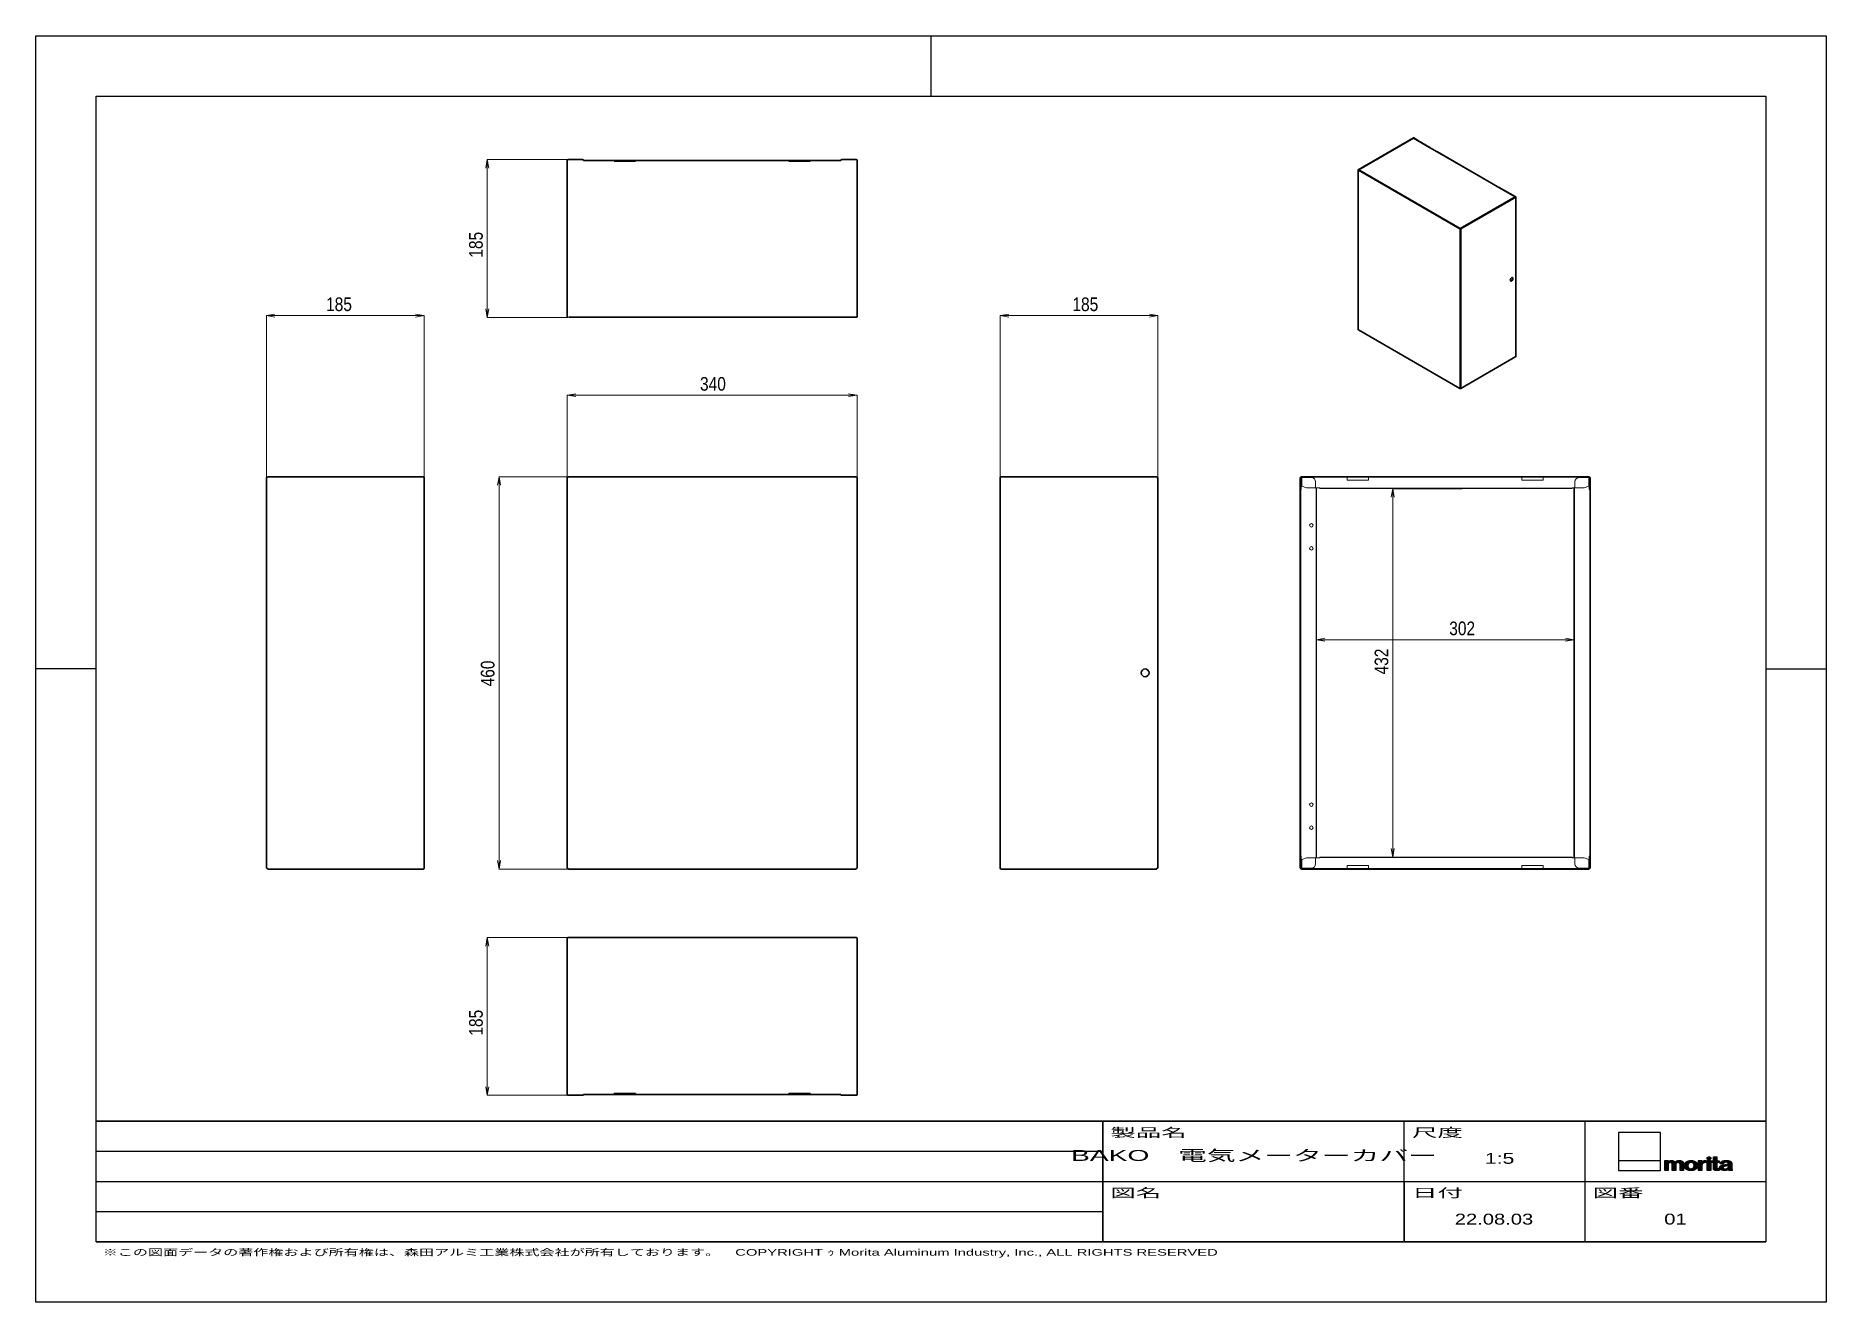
# Model space of a CAD drawing. Header units: millimetres. Extents: x -11062 to -8962, y -7241 to -5756.
import ezdxf
from ezdxf.enums import TextEntityAlignment as Align

# ---------------------------------------------------------------- set-up
doc = ezdxf.new("R2010")
doc.units = ezdxf.units.MM
doc.header["$LTSCALE"] = 5
doc.linetypes.add('HIDDEN', pattern=[8, 1, -2, 2, -2, 1])
doc.layers.add('001', color=7, linetype='Continuous', lineweight=0)
doc.styles.add('Century Gothic', font='GOTHIC.TTF', dxfattribs={"width": 0.85})
doc.dimstyles.new('DIMSTYLE001', dxfattribs={"dimtxt": 26.4, "dimasz": 10, "dimexe": 0.18, "dimexo": 0.3125, "dimgap": 4, "dimtad": 1, "dimdec": 1, "dimdsep": 46, "dimtxsty": 'Century Gothic', "dimblk": 'OPEN', "dimcen": 0.09, "dimadec": 1, "dimazin": 2, "dimtfac": 1, "dimtdec": 4, "dimtix": 1, "dimtmove": 0, "dimatfit": 3, "dimldrblk": 'OPEN', "dimfxl": 1, "dimtolj": 1, "dimtzin": 0, "dimarcsym": 0})

msp = doc.modelspace()

# ---------------------------------------------------------------- texts
at = {"color": 7, "style": 'Century Gothic'}
for s, height, width, p in [('製品名', 10.199, 2.142857, (-9801.65, -7036.96)), ('尺度', 10.199, 2.142857, (-9447.78, -7036.96)), ('1:5', 12.749, 1.456966, (-9362.37, -7065.85)), ('図名', 10.199, 2.142857, (-9801.65, -7107.67)), ('日付', 10.199, 2.142857, (-9447.78, -7107.67)), ('図番', 10.199, 2.142857, (-9236, -7107.67)), ('※この図面データの著作権および所有権は、森田アルミ工業株式会社が所有しております。\u3000COPYRIGHT ｩ Morita Aluminum Industry, Inc., ALL RIGHTS RESERVED', 7.64922, 1.692939, (-10983.5, -7178.63))]:
    msp.add_text(s, height=height, dxfattribs=dict(at, width=width)).set_placement(p, align=Align.TOP_LEFT)
for s, height, width, p in [('BAKO\u3000電気メーターカバー', 12.7487, 1.939274, (-9633.22, -7075.22)), ('22.08.03', 12.749, 1.386555, (-9351.67, -7149.86)), ('01', 12.749, 1.386555, (-9138.85, -7149.82))]:
    msp.add_text(s, height=height, dxfattribs=dict(at, width=width)).set_placement(p, align=Align.CENTER)

# ---------------------------------------------------------------- blocks, each defined once
blk = doc.blocks.new('_OPEN')
at = {"color": 0, "linetype": 'ByBlock', "lineweight": -2}
for p, q in [((-1, 0.17), (0, 0)), ((-1, -0.17), (0, 0)), ((0, 0), (-1, 0))]:
    blk.add_line(p, q, dxfattribs=at)
blk = doc.blocks.new('*D3')
at = {"layer": '001', "color": 0, "linetype": 'ByBlock'}
for p, q in [((-9930.9, -6273.7), (-9930.9, -6083.9)), ((-9930.9, -6084.1), (-9745.9, -6084.1)), ((-9745.9, -6273.7), (-9745.9, -6083.9))]:
    blk.add_line(p, q, dxfattribs=at)
at = {"layer": '001', "color": 0, "linetype": 'ByBlock', "xscale": 10, "yscale": 10, "zscale": 10, "rotation": 180}
blk.add_blockref('_OPEN', (-9930.9, -6084.1), dxfattribs=at)
at = {"layer": '001', "color": 0, "linetype": 'ByBlock', "xscale": 10, "yscale": 10, "zscale": 10}
blk.add_blockref('_OPEN', (-9745.9, -6084.1), dxfattribs=at)
at = {"layer": '001', "color": 0, "linetype": 'ByBlock', "insert": (-9831, -6070.9), "char_height": 16, "attachment_point": 5, "style": 'Century Gothic'}
blk.add_mtext('{\\A1;185}', dxfattribs=at)
blk = doc.blocks.new('*D4')
at = {"layer": '001', "color": 0, "linetype": 'ByBlock'}
for p, q in [((-10791.5, -6273.7), (-10791.5, -6083.9)), ((-10606.5, -6084.1), (-10791.5, -6084.1)), ((-10606.5, -6273.7), (-10606.5, -6083.9))]:
    blk.add_line(p, q, dxfattribs=at)
at = {"layer": '001', "color": 0, "linetype": 'ByBlock', "xscale": 10, "yscale": 10, "zscale": 10, "rotation": 180}
blk.add_blockref('_OPEN', (-10791.5, -6084.1), dxfattribs=at)
at = {"layer": '001', "color": 0, "linetype": 'ByBlock', "xscale": 10, "yscale": 10, "zscale": 10}
blk.add_blockref('_OPEN', (-10606.5, -6084.1), dxfattribs=at)
at = {"layer": '001', "color": 0, "linetype": 'ByBlock', "insert": (-10706.4, -6070.9), "char_height": 16, "attachment_point": 5, "style": 'Century Gothic'}
blk.add_mtext('{\\A1;185}', dxfattribs=at)
blk = doc.blocks.new('*D5')
at = {"layer": '001', "color": 0, "linetype": 'ByBlock'}
for p, q in [((-10437.7, -5901.1), (-10532.7, -5901.1)), ((-10532.5, -5901.1), (-10532.5, -6086.1)), ((-10437.7, -6086.1), (-10532.7, -6086.1))]:
    blk.add_line(p, q, dxfattribs=at)
at = {"layer": '001', "color": 0, "linetype": 'ByBlock', "xscale": 10, "yscale": 10, "zscale": 10}
for p, rotation in [((-10532.5, -5901.1), 90), ((-10532.5, -6086.1), 270)]:
    blk.add_blockref('_OPEN', p, dxfattribs=dict(at, rotation=rotation))
at = {"layer": '001', "color": 0, "linetype": 'ByBlock', "insert": (-10545.7, -6001), "char_height": 16, "attachment_point": 5, "rotation": 90, "style": 'Century Gothic'}
blk.add_mtext('{\\A1;185}', dxfattribs=at)
blk = doc.blocks.new('*D6')
at = {"layer": '001', "color": 0, "linetype": 'ByBlock'}
for p, q in [((-10437.7, -6813.3), (-10532.7, -6813.3)), ((-10532.5, -6813.3), (-10532.5, -6998.3)), ((-10437.7, -6998.3), (-10532.7, -6998.3))]:
    blk.add_line(p, q, dxfattribs=at)
at = {"layer": '001', "color": 0, "linetype": 'ByBlock', "xscale": 10, "yscale": 10, "zscale": 10}
for p, rotation in [((-10532.5, -6813.3), 90), ((-10532.5, -6998.3), 270)]:
    blk.add_blockref('_OPEN', p, dxfattribs=dict(at, rotation=rotation))
at = {"layer": '001', "color": 0, "linetype": 'ByBlock', "insert": (-10545.7, -6913.2), "char_height": 16, "attachment_point": 5, "rotation": 90, "style": 'Century Gothic'}
blk.add_mtext('{\\A1;185}', dxfattribs=at)
blk = doc.blocks.new('*D7')
at = {"layer": '001', "color": 0, "linetype": 'ByBlock'}
for p, q in [((-10437.3, -6273), (-10518.9, -6273)), ((-10518.7, -6273), (-10518.7, -6733)), ((-10437.3, -6733), (-10518.9, -6733))]:
    blk.add_line(p, q, dxfattribs=at)
at = {"layer": '001', "color": 0, "linetype": 'ByBlock', "xscale": 10, "yscale": 10, "zscale": 10}
for p, rotation in [((-10518.7, -6273), 90), ((-10518.7, -6733), 270)]:
    blk.add_blockref('_OPEN', p, dxfattribs=dict(at, rotation=rotation))
at = {"layer": '001', "color": 0, "linetype": 'ByBlock', "insert": (-10531.9, -6503.7), "char_height": 16, "attachment_point": 5, "rotation": 90, "style": 'Century Gothic'}
blk.add_mtext('{\\A1;460}', dxfattribs=at)
blk = doc.blocks.new('*D8')
at = {"layer": '001', "color": 0, "linetype": 'ByBlock'}
for p, q in [((-9389, -6287), (-9470.6, -6287)), ((-9470.4, -6287), (-9470.4, -6719)), ((-9389, -6719), (-9470.6, -6719))]:
    blk.add_line(p, q, dxfattribs=at)
at = {"layer": '001', "color": 0, "linetype": 'ByBlock', "xscale": 10, "yscale": 10, "zscale": 10}
for p, rotation in [((-9470.4, -6287), 90), ((-9470.4, -6719), 270)]:
    blk.add_blockref('_OPEN', p, dxfattribs=dict(at, rotation=rotation))
at = {"layer": '001', "color": 0, "linetype": 'ByBlock', "insert": (-9483.6, -6489.7), "char_height": 16, "attachment_point": 5, "rotation": 90, "style": 'Century Gothic'}
blk.add_mtext('{\\A1;432}', dxfattribs=at)
blk = doc.blocks.new('*D9')
at = {"layer": '001', "color": 0, "linetype": 'ByBlock'}
for p, q in [((-10438.7, -6273.7), (-10438.7, -6177.2)), ((-10438.7, -6177.4), (-10098.7, -6177.4)), ((-10098.7, -6273.7), (-10098.7, -6177.2))]:
    blk.add_line(p, q, dxfattribs=at)
at = {"layer": '001', "color": 0, "linetype": 'ByBlock', "xscale": 10, "yscale": 10, "zscale": 10, "rotation": 180}
blk.add_blockref('_OPEN', (-10438.7, -6177.4), dxfattribs=at)
at = {"layer": '001', "color": 0, "linetype": 'ByBlock', "xscale": 10, "yscale": 10, "zscale": 10}
blk.add_blockref('_OPEN', (-10098.7, -6177.4), dxfattribs=at)
at = {"layer": '001', "color": 0, "linetype": 'ByBlock', "insert": (-10267.8, -6164.2), "char_height": 16, "attachment_point": 5, "style": 'Century Gothic'}
blk.add_mtext('{\\A1;340}', dxfattribs=at)
blk = doc.blocks.new('*D10')
at = {"layer": '001', "color": 0, "linetype": 'ByBlock'}
for p, q in [((-9559.9, -6560.4), (-9559.9, -6463.9)), ((-9559.9, -6464.1), (-9257.9, -6464.1)), ((-9257.9, -6560.4), (-9257.9, -6463.9))]:
    blk.add_line(p, q, dxfattribs=at)
at = {"layer": '001', "color": 0, "linetype": 'ByBlock', "xscale": 10, "yscale": 10, "zscale": 10, "rotation": 180}
blk.add_blockref('_OPEN', (-9559.9, -6464.1), dxfattribs=at)
at = {"layer": '001', "color": 0, "linetype": 'ByBlock', "xscale": 10, "yscale": 10, "zscale": 10}
blk.add_blockref('_OPEN', (-9257.9, -6464.1), dxfattribs=at)
at = {"layer": '001', "color": 0, "linetype": 'ByBlock', "insert": (-9389, -6450.9), "char_height": 16, "attachment_point": 5, "style": 'Century Gothic'}
blk.add_mtext('{\\A1;302}', dxfattribs=at)

# ---------------------------------------------------------------- dimensions: what is measured, and where the dimension line sits
at = {"layer": '001'}
for base, p1, p2, picture, middle in [((-10532.51, -6086.07), (-10437.4, -5901.07), (-10437.4, -6086.07), '*D5', (-10545.71, -6001.03)), ((-10518.71, -6732.98), (-10437.01, -6272.98), (-10437.01, -6732.98), '*D7', (-10531.91, -6503.72)), ((-9470.41, -6718.98), (-9388.71, -6286.98), (-9388.71, -6718.98), '*D8', (-9483.61, -6489.72)), ((-10532.51, -6998.27), (-10437.4, -6813.27), (-10437.4, -6998.27), '*D6', (-10545.71, -6913.23))]:
    dim = msp.add_linear_dim(base=base, p1=p1, p2=p2, angle=270, dimstyle='DIMSTYLE001', override={"dimtxt": 16, "dimtad": 1, "dimtih": 0, "dimtoh": 0, "dimlunit": 2, "dimblk": 'OPEN', "dimadec": 1, "dimtix": 1, "dimtofl": 1, "dimtmove": 2, "dimatfit": 3}, dxfattribs=at)
    dim.commit()
    dim.dimension.update_dxf_attribs({"geometry": picture, "text_midpoint": middle, "dimtype": 160})
for base, p1, p2, picture, middle in [((-10791.48, -6084.07), (-10606.48, -6273.98), (-10791.48, -6273.98), '*D4', (-10706.45, -6070.87)), ((-9745.94, -6084.07), (-9930.94, -6273.98), (-9745.94, -6273.98), '*D3', (-9830.97, -6070.87)), ((-10098.71, -6177.41), (-10438.71, -6273.98), (-10098.71, -6273.98), '*D9', (-10267.84, -6164.21)), ((-9257.87, -6464.1), (-9559.87, -6560.68), (-9257.87, -6560.68), '*D10', (-9389, -6450.9))]:
    dim = msp.add_linear_dim(base=base, p1=p1, p2=p2, dimstyle='DIMSTYLE001', override={"dimtxt": 16, "dimtad": 1, "dimtih": 0, "dimtoh": 0, "dimlunit": 2, "dimblk": 'OPEN', "dimadec": 1, "dimtix": 1, "dimtofl": 1, "dimtmove": 2, "dimatfit": 3}, dxfattribs=at)
    dim.commit()
    dim.dimension.update_dxf_attribs({"geometry": picture, "text_midpoint": middle, "dimtype": 160})

# ---------------------------------------------------------------- linework, layer by layer
at = {"color": 7, "linetype": 'Continuous'}
for p, q in [((-10012.02, -5826.72), (-10012.02, -5756.01)), ((-10991.31, -6498.43), (-11062.02, -6498.43)), ((-9032.73, -6498.43), (-8962.02, -6498.43)), ((-10991.31, -7028.74), (-9032.73, -7028.74)), ((-9810.51, -7170.15), (-9810.51, -7028.74)), ((-9810.51, -7028.74), (-9810.51, -7170.15)), ((-9456.97, -7170.15), (-9456.97, -7028.74)), ((-9244.85, -7170.15), (-9244.85, -7028.74)), ((-9244.85, -7170.15), (-9244.85, -7028.74)), ((-9205.47, -7041.79), (-9205.47, -7086.4)), ((-9156.55, -7041.79), (-9205.47, -7041.79)), ((-9156.55, -7086.4), (-9156.55, -7041.79)), ((-9810.51, -7064.09), (-10991.31, -7064.09)), ((-9205.47, -7074.89), (-9156.55, -7074.89)), ((-9205.47, -7086.4), (-9156.55, -7086.4)), ((-10991.31, -7099.44), (-9032.73, -7099.44)), ((-9810.51, -7134.8), (-10991.31, -7134.8)), ((-10991.31, -7170.15), (-9032.73, -7170.15))]:
    msp.add_line(p, q, dxfattribs=at)
at = {"color": 7, "linetype": 'Continuous', "lineweight": 35}
for p, q in [((-9446.24, -5875.77), (-9510.94, -5913.12)), ((-9446.24, -5875.89), (-9510.59, -5913.04)), ((-9445.99, -5875.91), (-9510.34, -5913.06)), ((-9446.07, -5875.87), (-9446.24, -5875.77)), ((-9446.07, -5875.87), (-9446.07, -5875.88)), ((-9446.07, -5875.87), (-9446.07, -5875.88)), ((-9427.15, -5886.79), (-9445.99, -5875.91)), ((-9426.9, -5886.77), (-9445.74, -5875.89)), ((-9445.71, -5875.87), (-9445.54, -5875.77)), ((-9445.71, -5875.91), (-9445.71, -5875.87)), ((-9441.47, -5878.32), (-9445.71, -5875.87)), ((-9441.29, -5878.22), (-9445.54, -5875.77)), ((-9441.47, -5878.32), (-9441.29, -5878.22)), ((-9441.14, -5878.55), (-9441.47, -5878.32)), ((-9418.31, -5891.9), (-9427.15, -5886.79)), ((-9354.67, -5928.63), (-9418.31, -5891.9)), ((-9354.42, -5928.61), (-9418.06, -5891.87)), ((-10438.71, -5902.07), (-10438.71, -6085.07)), ((-10425.71, -5901.07), (-10437.71, -5901.07)), ((-10425.71, -5901.07), (-10420.71, -5901.07)), ((-10383.71, -5902.07), (-10419.71, -5902.07)), ((-10383.71, -5902.07), (-10383.71, -5903.07)), ((-10358.71, -5902.07), (-10383.71, -5902.07)), ((-10358.71, -5903.07), (-10383.71, -5903.07)), ((-10358.71, -5903.07), (-10358.71, -5902.07)), ((-10178.71, -5902.07), (-10358.71, -5902.07)), ((-10178.71, -5902.07), (-10178.71, -5903.07)), ((-10153.71, -5902.07), (-10178.71, -5902.07)), ((-10153.71, -5903.07), (-10178.71, -5903.07)), ((-10153.71, -5903.07), (-10153.71, -5902.07)), ((-10117.71, -5902.07), (-10153.71, -5902.07)), ((-10116.71, -5901.07), (-10111.71, -5901.07)), ((-10099.71, -5901.07), (-10111.71, -5901.07)), ((-10098.71, -6085.07), (-10098.71, -5902.07)), ((-9511.09, -5913.33), (-9511.09, -6100.31)), ((-9510.77, -5913.22), (-9510.94, -5913.12)), ((-9510.77, -5913.43), (-9510.94, -5913.53)), ((-9510.94, -5913.53), (-9510.94, -6100.52)), ((-9510.94, -5913.53), (-9510.7, -5913.67)), ((-9510.69, -5913.18), (-9510.77, -5913.22)), ((-9510.77, -5913.43), (-9510.77, -5913.22)), ((-9510.77, -5913.43), (-9510.66, -5913.49)), ((-9510.59, -5913.33), (-9510.7, -5913.27)), ((-9510.7, -5913.47), (-9510.7, -5913.27)), ((-9391.69, -5982.37), (-9510.7, -5913.67)), ((-9391.34, -5981.76), (-9510.34, -5913.06)), ((-9345.83, -5933.74), (-9354.67, -5928.63)), ((-9326.99, -5944.62), (-9345.83, -5933.74)), ((-9326.74, -5944.59), (-9345.58, -5933.71)), ((-9330.45, -5942.41), (-9330.78, -5942.26)), ((-9330.28, -5942.31), (-9330.45, -5942.41)), ((-9326.21, -5944.86), (-9330.45, -5942.41)), ((-9326.03, -5944.76), (-9330.28, -5942.31)), ((-9326.99, -5944.62), (-9391.34, -5981.76)), ((-9326.64, -5945.23), (-9390.98, -5982.37)), ((-9390.91, -5982.42), (-9326.21, -5945.06)), ((-9390.73, -5982.52), (-9326.03, -5945.17)), ((-9326.64, -5944.82), (-9326.74, -5944.88)), ((-9326.64, -5945.23), (-9326.64, -5944.82)), ((-9326.64, -5945.31), (-9326.64, -5945.23)), ((-9326.21, -5944.86), (-9326.03, -5944.76)), ((-9326.21, -5944.86), (-9326.21, -5945.06)), ((-9326.21, -5945.06), (-9326.03, -5945.17)), ((-9326.03, -6132.15), (-9326.03, -5945.17)), ((-9325.89, -6131.95), (-9325.89, -5944.96)), ((-9391.51, -5982.27), (-9391.69, -5982.37)), ((-9391.44, -5982.52), (-9391.69, -5982.37)), ((-9391.26, -5982.42), (-9391.51, -5982.27)), ((-9391.26, -5982.42), (-9391.44, -5982.52)), ((-9391.44, -6169.5), (-9391.44, -5982.52)), ((-9391.34, -5981.76), (-9391.34, -5981.97)), ((-9391.16, -5982.27), (-9390.98, -5982.37)), ((-9391.16, -5982.27), (-9391.16, -5982.45)), ((-9390.98, -5982.37), (-9390.98, -5982.44)), ((-9390.91, -5982.42), (-9390.73, -5982.52)), ((-9390.73, -5982.52), (-9390.73, -6169.5)), ((-9332.22, -6043.37), (-9332.22, -6041.1)), ((-10099.71, -6086.07), (-10437.01, -6086.07)), ((-9510.94, -6100.52), (-9510.7, -6100.66)), ((-9391.69, -6169.36), (-9510.7, -6100.66)), ((-9510.59, -6100.89), (-9391.59, -6169.59)), ((-9326.03, -6132.15), (-9390.73, -6169.5)), ((-9391.44, -6169.5), (-9391.69, -6169.36)), ((-9391.34, -6169.55), (-9391.34, -6169.57)), ((-9391.09, -6169.59), (-9391.08, -6169.59)), ((-10790.48, -6273.98), (-10791.48, -6273.98)), ((-10791.48, -6273.98), (-10791.48, -6731.98)), ((-10789.48, -6272.98), (-10607.48, -6272.98)), ((-10606.48, -6731.98), (-10606.48, -6273.98)), ((-10438.71, -6731.98), (-10438.71, -6273.98)), ((-10438.71, -6273.98), (-10438.01, -6273.98)), ((-10437.01, -6272.98), (-10100.41, -6272.98)), ((-10099.41, -6273.98), (-10098.71, -6273.98)), ((-10098.71, -6273.98), (-10098.71, -6731.98)), ((-9930.94, -6731.98), (-9930.94, -6273.98)), ((-9747.94, -6272.98), (-9929.94, -6272.98)), ((-9746.94, -6273.98), (-9745.94, -6273.98)), ((-9745.94, -6273.98), (-9745.94, -6731.98)), ((-9578.87, -6273.98), (-9578.87, -6731.98)), ((-9578.87, -6273.98), (-9577.87, -6273.98)), ((-9577.87, -6273.98), (-9577.17, -6273.98)), ((-9240.57, -6272.98), (-9577.17, -6272.98)), ((-9577.17, -6273.98), (-9577.17, -6272.98)), ((-9240.57, -6272.98), (-9240.57, -6273.98)), ((-9239.87, -6273.98), (-9240.57, -6273.98)), ((-9239.87, -6273.98), (-9238.87, -6273.98)), ((-9238.87, -6273.98), (-9238.87, -6731.98)), ((-10791.48, -6731.98), (-10790.48, -6731.98)), ((-10607.48, -6732.98), (-10789.48, -6732.98)), ((-10438.01, -6731.98), (-10438.71, -6731.98)), ((-10437.01, -6732.98), (-10100.41, -6732.98)), ((-10098.71, -6731.98), (-10099.41, -6731.98)), ((-9929.94, -6732.98), (-9747.94, -6732.98)), ((-9745.94, -6731.98), (-9746.94, -6731.98)), ((-9577.87, -6731.98), (-9578.87, -6731.98)), ((-9577.87, -6731.98), (-9577.17, -6731.98)), ((-9577.17, -6732.98), (-9577.17, -6731.98)), ((-9240.57, -6732.98), (-9577.17, -6732.98)), ((-9239.87, -6731.98), (-9240.57, -6731.98)), ((-9240.57, -6731.98), (-9240.57, -6732.98)), ((-9238.87, -6731.98), (-9239.87, -6731.98)), ((-10438.71, -6997.27), (-10438.71, -6814.27)), ((-10099.71, -6813.27), (-10437.71, -6813.27)), ((-10098.71, -6814.27), (-10098.71, -6997.27)), ((-10425.71, -6998.27), (-10437.71, -6998.27)), ((-10425.71, -6998.27), (-10420.71, -6998.27)), ((-10383.71, -6997.27), (-10419.71, -6997.27)), ((-10358.71, -6996.27), (-10383.71, -6996.27)), ((-10383.71, -6997.27), (-10383.71, -6996.27)), ((-10358.71, -6997.27), (-10383.71, -6997.27)), ((-10358.71, -6996.27), (-10358.71, -6997.27)), ((-10178.71, -6997.27), (-10358.71, -6997.27)), ((-10153.71, -6996.27), (-10178.71, -6996.27)), ((-10178.71, -6997.27), (-10178.71, -6996.27)), ((-10153.71, -6997.27), (-10178.71, -6997.27)), ((-10153.71, -6996.27), (-10153.71, -6997.27)), ((-10117.71, -6997.27), (-10153.71, -6997.27)), ((-10116.71, -6998.27), (-10111.71, -6998.27)), ((-10099.71, -6998.27), (-10111.71, -6998.27))]:
    msp.add_line(p, q, dxfattribs=at)
at = {"color": 7, "linetype": 'Continuous', "lineweight": 20}
for p, q in [((-9578.37, -6731.98), (-9578.37, -6273.98)), ((-9578.17, -6277.98), (-9578.17, -6273.98)), ((-9578.17, -6277.98), (-9577.67, -6277.98)), ((-9578.17, -6287.98), (-9578.17, -6277.98)), ((-9577.67, -6277.98), (-9577.67, -6273.98)), ((-9577.67, -6287.98), (-9577.67, -6277.98)), ((-9240.57, -6273.48), (-9577.17, -6273.48)), ((-9577.17, -6283.98), (-9577.17, -6273.98)), ((-9565.87, -6273.98), (-9577.17, -6273.98)), ((-9560.87, -6286.18), (-9560.87, -6278.98)), ((-9523.87, -6273.48), (-9523.87, -6272.98)), ((-9523.87, -6273.98), (-9523.87, -6273.48)), ((-9523.87, -6276.98), (-9523.87, -6273.98)), ((-9498.87, -6276.98), (-9523.87, -6276.98)), ((-9498.87, -6273.48), (-9498.87, -6272.98)), ((-9498.87, -6273.48), (-9498.87, -6273.98)), ((-9498.87, -6273.98), (-9498.87, -6276.98)), ((-9318.87, -6273.48), (-9318.87, -6272.98)), ((-9318.87, -6273.98), (-9318.87, -6273.48)), ((-9318.87, -6276.98), (-9318.87, -6273.98)), ((-9293.87, -6276.98), (-9318.87, -6276.98)), ((-9293.87, -6273.48), (-9293.87, -6272.98)), ((-9293.87, -6273.48), (-9293.87, -6273.98)), ((-9293.87, -6273.98), (-9293.87, -6276.98)), ((-9256.87, -6278.98), (-9256.87, -6286.18)), ((-9240.57, -6273.98), (-9251.87, -6273.98)), ((-9240.57, -6283.98), (-9240.57, -6273.98)), ((-9240.07, -6273.98), (-9240.07, -6277.98)), ((-9240.07, -6277.98), (-9239.57, -6277.98)), ((-9240.07, -6277.98), (-9240.07, -6287.98)), ((-9239.57, -6273.98), (-9239.57, -6277.98)), ((-9239.57, -6287.98), (-9239.57, -6277.98)), ((-9239.37, -6273.98), (-9239.37, -6731.98)), ((-9577.67, -6279.98), (-9578.17, -6279.98)), ((-9578.17, -6287.98), (-9577.67, -6287.98)), ((-9577.17, -6283.98), (-9571.67, -6285.98)), ((-9555.87, -6285.98), (-9571.67, -6285.98)), ((-9560.37, -6286.18), (-9560.87, -6286.18)), ((-9560.37, -6290.18), (-9560.37, -6286.18)), ((-9560.37, -6286.18), (-9559.87, -6286.18)), ((-9560.37, -6715.78), (-9560.37, -6290.18)), ((-9559.87, -6286.18), (-9559.87, -6290.18)), ((-9559.87, -6715.78), (-9559.87, -6290.18)), ((-9555.87, -6285.98), (-9555.87, -6286.48)), ((-9555.87, -6286.48), (-9555.87, -6286.98)), ((-9555.87, -6286.48), (-9551.87, -6286.48)), ((-9551.87, -6286.98), (-9555.87, -6286.98)), ((-9551.87, -6286.48), (-9263.87, -6286.48)), ((-9551.87, -6286.98), (-9263.87, -6286.98)), ((-9263.87, -6286.48), (-9259.87, -6286.48)), ((-9259.87, -6286.98), (-9263.87, -6286.98)), ((-9259.87, -6286.48), (-9259.87, -6285.98)), ((-9246.06, -6285.98), (-9259.87, -6285.98)), ((-9259.87, -6286.48), (-9259.87, -6286.98)), ((-9257.37, -6286.18), (-9257.87, -6286.18)), ((-9257.87, -6290.18), (-9257.87, -6286.18)), ((-9257.87, -6290.18), (-9257.87, -6715.78)), ((-9257.37, -6286.18), (-9257.37, -6290.18)), ((-9256.87, -6286.18), (-9257.37, -6286.18)), ((-9257.37, -6290.18), (-9257.37, -6715.78)), ((-9246.06, -6285.98), (-9240.57, -6283.98)), ((-9239.57, -6279.98), (-9240.07, -6279.98)), ((-9239.57, -6287.98), (-9240.07, -6287.98)), ((-9238.87, -6498.43), (-9239.37, -6498.43)), ((-9239.37, -6507.53), (-9238.87, -6507.53)), ((-9578.17, -6717.98), (-9577.67, -6717.98)), ((-9578.17, -6727.98), (-9578.17, -6717.98)), ((-9577.67, -6727.98), (-9577.67, -6717.98)), ((-9571.67, -6719.98), (-9577.17, -6721.98)), ((-9555.87, -6719.98), (-9571.67, -6719.98)), ((-9560.87, -6719.78), (-9560.37, -6719.78)), ((-9560.87, -6726.98), (-9560.87, -6719.78)), ((-9560.37, -6719.78), (-9560.37, -6715.78)), ((-9560.37, -6719.78), (-9559.87, -6719.78)), ((-9559.87, -6715.78), (-9559.87, -6719.78)), ((-9555.87, -6719.48), (-9555.87, -6718.98)), ((-9555.87, -6718.98), (-9551.87, -6718.98)), ((-9551.87, -6719.48), (-9555.87, -6719.48)), ((-9555.87, -6719.48), (-9555.87, -6719.98)), ((-9263.87, -6718.98), (-9551.87, -6718.98)), ((-9263.87, -6719.48), (-9551.87, -6719.48)), ((-9511.37, -6718.98), (-9511.37, -6719.48)), ((-9506.37, -6719.48), (-9506.37, -6718.98)), ((-9311.37, -6718.98), (-9311.37, -6719.48)), ((-9306.37, -6719.48), (-9306.37, -6718.98)), ((-9263.87, -6718.98), (-9259.87, -6718.98)), ((-9259.87, -6719.48), (-9263.87, -6719.48)), ((-9259.87, -6718.98), (-9259.87, -6719.48)), ((-9259.87, -6719.98), (-9259.87, -6719.48)), ((-9246.06, -6719.98), (-9259.87, -6719.98)), ((-9257.87, -6719.78), (-9257.87, -6715.78)), ((-9257.37, -6719.78), (-9257.87, -6719.78)), ((-9257.37, -6715.78), (-9257.37, -6719.78)), ((-9257.37, -6719.78), (-9256.87, -6719.78)), ((-9256.87, -6719.78), (-9256.87, -6726.98)), ((-9240.57, -6721.98), (-9246.06, -6719.98)), ((-9239.57, -6717.98), (-9240.07, -6717.98)), ((-9240.07, -6717.98), (-9240.07, -6727.98)), ((-9239.57, -6717.98), (-9239.57, -6727.98)), ((-9578.17, -6725.98), (-9577.67, -6725.98)), ((-9577.67, -6727.98), (-9578.17, -6727.98)), ((-9578.17, -6731.98), (-9578.17, -6727.98)), ((-9577.67, -6731.98), (-9577.67, -6727.98)), ((-9577.17, -6731.98), (-9577.17, -6721.98)), ((-9577.17, -6731.98), (-9565.87, -6731.98)), ((-9240.57, -6732.48), (-9577.17, -6732.48)), ((-9523.87, -6728.98), (-9498.87, -6728.98)), ((-9523.87, -6728.98), (-9523.87, -6731.98)), ((-9523.87, -6732.48), (-9523.87, -6731.98)), ((-9523.87, -6732.48), (-9523.87, -6732.98)), ((-9498.87, -6731.98), (-9498.87, -6728.98)), ((-9498.87, -6731.98), (-9498.87, -6732.48)), ((-9498.87, -6732.48), (-9498.87, -6732.98)), ((-9318.87, -6728.98), (-9293.87, -6728.98)), ((-9318.87, -6728.98), (-9318.87, -6731.98)), ((-9318.87, -6732.48), (-9318.87, -6731.98)), ((-9318.87, -6732.48), (-9318.87, -6732.98)), ((-9293.87, -6731.98), (-9293.87, -6728.98)), ((-9293.87, -6731.98), (-9293.87, -6732.48)), ((-9293.87, -6732.48), (-9293.87, -6732.98)), ((-9251.87, -6731.98), (-9240.57, -6731.98)), ((-9240.57, -6731.98), (-9240.57, -6721.98)), ((-9240.07, -6725.98), (-9239.57, -6725.98)), ((-9240.07, -6727.98), (-9240.07, -6731.98)), ((-9239.57, -6727.98), (-9240.07, -6727.98)), ((-9239.57, -6727.98), (-9239.57, -6731.98))]:
    msp.add_line(p, q, dxfattribs=at)
at = {"color": 7, "linetype": 'HIDDEN', "lineweight": 20}
for p, q in [((-10791.48, -6354.88), (-10790.98, -6354.88)), ((-10790.98, -6359.08), (-10791.48, -6359.08)), ((-10438.21, -6498.43), (-10438.71, -6498.43)), ((-10438.71, -6507.53), (-10438.21, -6507.53))]:
    msp.add_line(p, q, dxfattribs=at)
at = {"color": 7, "linetype": 'Continuous'}
for points in [[(-11062.02, -5756.01), (-8962.02, -5756.01), (-8962.02, -7240.86), (-11062.02, -7240.86)], [(-10991.31, -5826.72), (-9032.73, -5826.72), (-9032.73, -7028.74), (-10991.31, -7028.74)], [(-10991.31, -5826.72), (-9032.73, -5826.72), (-9032.73, -7170.15), (-10991.31, -7170.15)], [(-9151.42, -7086.42), (-9151.42, -7074.87), (-9151.42, -7086.42)], [(-9151.42, -7086.42), (-9151.42, -7074.87)], [(-9151.42, -7086.42), (-9151.42, -7074.87), (-9151.42, -7086.42)], [(-9151.42, -7086.42), (-9151.42, -7074.87)], [(-9151.42, -7086.42), (-9151.42, -7074.87), (-9151.42, -7086.42)], [(-9151.42, -7086.42), (-9151.42, -7074.87)], [(-9151.42, -7086.42), (-9151.42, -7074.87), (-9151.42, -7086.42)], [(-9151.42, -7086.42), (-9151.42, -7074.87)], [(-9151.42, -7086.42), (-9151.42, -7074.87), (-9151.42, -7086.43)], [(-9151.42, -7086.43), (-9151.42, -7074.87)], [(-9151.42, -7086.43), (-9151.42, -7074.87), (-9151.42, -7086.43)], [(-9151.42, -7086.43), (-9151.42, -7074.87)], [(-9151.42, -7086.43), (-9151.42, -7074.87), (-9151.42, -7086.43)], [(-9151.42, -7086.43), (-9151.42, -7074.87)], [(-9151.42, -7086.43), (-9151.42, -7074.87), (-9151.41, -7086.43)], [(-9151.41, -7086.43), (-9151.42, -7074.87), (-9151.41, -7074.87)], [(-9151.41, -7086.43), (-9151.41, -7074.87), (-9151.41, -7086.43)], [(-9151.41, -7086.43), (-9151.41, -7074.87)], [(-9151.41, -7086.43), (-9151.41, -7074.87), (-9151.41, -7086.43)], [(-9151.41, -7086.43), (-9151.41, -7074.87)], [(-9151.41, -7086.43), (-9151.41, -7074.87), (-9151.41, -7086.43)], [(-9151.41, -7086.43), (-9151.41, -7074.87)], [(-9151.41, -7086.43), (-9151.41, -7074.87), (-9151.41, -7086.43)], [(-9151.41, -7086.43), (-9151.41, -7074.87)], [(-9151.41, -7086.43), (-9151.41, -7074.87), (-9151.4, -7086.43)], [(-9151.4, -7086.43), (-9151.41, -7074.87)], [(-9151.4, -7086.43), (-9151.4, -7074.87), (-9151.4, -7086.43)], [(-9151.4, -7086.43), (-9151.4, -7074.87)], [(-9151.4, -7086.43), (-9151.4, -7074.87), (-9151.4, -7086.43)], [(-9151.4, -7086.43), (-9151.4, -7074.87)], [(-9151.4, -7086.43), (-9151.4, -7074.87), (-9151.39, -7086.43)], [(-9151.39, -7086.43), (-9151.4, -7074.87)], [(-9151.39, -7086.43), (-9151.39, -7074.87), (-9151.39, -7086.43)], [(-9151.39, -7086.43), (-9151.39, -7074.87)], [(-9151.39, -7086.43), (-9151.39, -7074.87), (-9151.39, -7086.43)], [(-9151.39, -7086.43), (-9151.39, -7074.87)], [(-9151.39, -7086.43), (-9151.39, -7074.87), (-9151.38, -7086.43)], [(-9151.38, -7086.43), (-9151.39, -7074.87)], [(-9151.38, -7086.43), (-9151.38, -7074.87), (-9151.38, -7086.43)], [(-9151.38, -7086.43), (-9151.38, -7074.87)], [(-9151.38, -7086.43), (-9151.38, -7074.87), (-9151.38, -7086.43)], [(-9151.38, -7086.43), (-9151.38, -7074.87)], [(-9151.38, -7086.43), (-9151.38, -7074.87), (-9151.38, -7086.43)], [(-9151.38, -7086.43), (-9151.38, -7074.87)], [(-9151.38, -7086.43), (-9151.38, -7074.87), (-9151.37, -7086.43)], [(-9151.37, -7086.43), (-9151.38, -7074.87)], [(-9151.37, -7086.43), (-9151.37, -7074.87), (-9151.37, -7086.43)], [(-9151.37, -7086.43), (-9151.37, -7074.87)], [(-9151.37, -7086.43), (-9151.37, -7074.87), (-9151.36, -7086.43)], [(-9151.36, -7086.43), (-9151.37, -7074.87)], [(-9151.36, -7086.43), (-9151.36, -7074.87), (-9151.36, -7086.43)], [(-9151.36, -7086.43), (-9151.36, -7074.87)], [(-9151.36, -7086.43), (-9151.36, -7074.87), (-9151.35, -7086.43)], [(-9151.35, -7086.43), (-9151.36, -7074.87), (-9151.35, -7074.87)], [(-9151.35, -7086.43), (-9151.35, -7074.87), (-9151.34, -7086.43)], [(-9151.34, -7086.43), (-9151.35, -7074.87), (-9151.34, -7074.87)], [(-9151.34, -7086.43), (-9151.34, -7074.87), (-9151.34, -7086.43)], [(-9151.34, -7086.43), (-9151.34, -7074.87)], [(-9151.34, -7086.43), (-9151.34, -7074.87), (-9151.32, -7086.43)], [(-9151.32, -7086.43), (-9151.34, -7074.87), (-9151.32, -7074.87)], [(-9151.32, -7086.43), (-9151.32, -7074.87), (-9151.31, -7086.43)], [(-9151.31, -7086.43), (-9151.32, -7074.87), (-9151.31, -7074.87)], [(-9151.31, -7086.43), (-9151.31, -7074.87), (-9151.3, -7086.43)], [(-9151.3, -7086.43), (-9151.31, -7074.87), (-9151.3, -7074.87)], [(-9151.3, -7086.43), (-9151.3, -7074.87), (-9151.29, -7086.43)], [(-9151.29, -7086.43), (-9151.3, -7074.87), (-9151.29, -7074.87)], [(-9151.29, -7086.43), (-9151.29, -7074.87), (-9151.28, -7086.43)], [(-9151.28, -7086.43), (-9151.29, -7074.87), (-9151.28, -7074.87)], [(-9151.28, -7086.43), (-9151.28, -7074.87), (-9151.27, -7086.43)], [(-9151.27, -7086.43), (-9151.28, -7074.87)], [(-9151.27, -7086.43), (-9151.27, -7074.87), (-9151.26, -7086.43)], [(-9151.26, -7086.43), (-9151.27, -7074.87), (-9151.26, -7074.87)], [(-9151.26, -7086.43), (-9151.26, -7074.87), (-9151.23, -7086.43)], [(-9151.23, -7086.43), (-9151.26, -7074.87), (-9151.23, -7074.87)], [(-9151.23, -7086.43), (-9151.23, -7074.87), (-9151.2, -7086.43)], [(-9151.2, -7086.43), (-9151.23, -7074.87), (-9151.2, -7074.87)], [(-9151.2, -7086.43), (-9151.2, -7074.87), (-9151.19, -7086.43)], [(-9151.19, -7086.43), (-9151.2, -7074.87), (-9151.19, -7074.87)], [(-9151.19, -7086.43), (-9151.19, -7074.87), (-9151.16, -7086.43)], [(-9151.16, -7086.43), (-9151.19, -7074.87), (-9151.16, -7074.87)], [(-9151.16, -7086.43), (-9151.16, -7074.87), (-9151.12, -7086.43)], [(-9151.12, -7086.43), (-9151.16, -7074.87), (-9151.12, -7074.87)], [(-9151.12, -7086.43), (-9151.12, -7074.87), (-9151.12, -7086.43)], [(-9151.12, -7086.43), (-9151.12, -7074.87)], [(-9151.12, -7086.43), (-9151.12, -7074.87), (-9151.08, -7086.43)], [(-9151.08, -7086.43), (-9151.12, -7074.87), (-9151.08, -7074.87)], [(-9151.08, -7086.43), (-9151.08, -7074.87), (-9151.04, -7086.43)], [(-9151.04, -7086.43), (-9151.08, -7074.87), (-9151.04, -7074.87)], [(-9151.04, -7086.43), (-9151.04, -7074.87), (-9151.02, -7086.43)], [(-9151.02, -7086.43), (-9151.04, -7074.87), (-9151.02, -7074.87)], [(-9151.02, -7086.43), (-9151.02, -7074.87), (-9150.99, -7086.43)], [(-9150.99, -7086.43), (-9151.02, -7074.87), (-9150.99, -7074.87)], [(-9150.99, -7086.43), (-9150.99, -7074.87), (-9150.95, -7086.43)], [(-9150.95, -7086.43), (-9150.99, -7074.87), (-9150.95, -7074.87)], [(-9150.95, -7086.43), (-9150.95, -7074.87), (-9150.92, -7086.43)], [(-9150.92, -7086.43), (-9150.95, -7074.87), (-9150.92, -7074.87)], [(-9150.92, -7086.43), (-9150.92, -7074.87), (-9150.9, -7086.43)], [(-9150.9, -7086.43), (-9150.92, -7074.87), (-9150.9, -7074.87)], [(-9150.9, -7086.43), (-9150.9, -7074.87), (-9150.85, -7086.43)], [(-9150.85, -7086.43), (-9150.9, -7074.87), (-9150.85, -7074.87)], [(-9150.85, -7086.43), (-9150.85, -7074.87), (-9150.8, -7086.43)], [(-9150.8, -7086.43), (-9150.85, -7074.87), (-9150.8, -7074.87)], [(-9150.8, -7086.43), (-9150.8, -7074.87), (-9150.8, -7086.43)], [(-9150.8, -7086.43), (-9150.8, -7074.87)], [(-9150.8, -7086.43), (-9150.8, -7074.87), (-9150.75, -7086.43)], [(-9150.75, -7086.43), (-9150.8, -7074.87), (-9150.75, -7074.87)], [(-9150.75, -7086.43), (-9150.75, -7074.87), (-9150.67, -7086.43)], [(-9150.67, -7086.43), (-9150.75, -7074.87), (-9150.67, -7074.87)], [(-9150.67, -7086.43), (-9150.67, -7074.87), (-9150.64, -7086.43)], [(-9150.64, -7086.43), (-9150.67, -7074.87), (-9150.64, -7074.87)], [(-9150.64, -7086.43), (-9150.64, -7074.87), (-9150.52, -7086.43)], [(-9150.52, -7086.43), (-9150.64, -7074.87), (-9150.52, -7074.87)], [(-9150.52, -7086.43), (-9150.52, -7074.87), (-9150.4, -7086.43)], [(-9150.4, -7086.43), (-9150.52, -7074.87), (-9150.4, -7074.87)], [(-9150.4, -7086.43), (-9150.4, -7074.87), (-9150.4, -7086.43)], [(-9150.4, -7086.43), (-9150.4, -7074.87)], [(-9150.4, -7086.43), (-9150.4, -7074.87), (-9150.28, -7086.43)], [(-9150.28, -7086.43), (-9150.4, -7074.87), (-9150.28, -7074.87)], [(-9150.28, -7086.43), (-9150.28, -7074.87), (-9150.15, -7086.43)], [(-9150.15, -7086.43), (-9150.28, -7074.87), (-9150.15, -7074.87)], [(-9150.15, -7086.43), (-9150.15, -7074.87), (-9150.11, -7086.43)], [(-9150.11, -7086.43), (-9150.15, -7074.87), (-9150.11, -7074.87)], [(-9150.11, -7086.43), (-9150.11, -7074.87), (-9150.02, -7086.43)], [(-9150.02, -7086.43), (-9150.11, -7074.87), (-9150.02, -7074.87)], [(-9150.02, -7086.43), (-9150.02, -7074.87), (-9149.79, -7086.43)], [(-9149.79, -7086.43), (-9150.02, -7074.87), (-9149.79, -7074.87)], [(-9149.79, -7086.43), (-9149.79, -7074.87), (-9149.75, -7086.43)], [(-9149.75, -7086.43), (-9149.79, -7074.87), (-9149.75, -7074.87)], [(-9149.75, -7086.43), (-9149.75, -7074.87), (-9149.48, -7086.43)], [(-9149.48, -7086.43), (-9149.75, -7074.87), (-9149.48, -7074.87)], [(-9149.48, -7086.43), (-9149.48, -7074.87), (-9149.2, -7086.43)], [(-9149.2, -7086.43), (-9149.48, -7074.87), (-9149.2, -7074.87)], [(-9149.2, -7086.43), (-9149.2, -7074.87), (-9149.2, -7086.43)], [(-9149.2, -7086.43), (-9149.2, -7074.87)], [(-9149.2, -7086.43), (-9149.2, -7074.87), (-9148.93, -7086.43)], [(-9148.93, -7086.43), (-9149.2, -7074.87), (-9148.93, -7074.87)], [(-9148.93, -7086.43), (-9148.93, -7074.87), (-9148.93, -7086.43)], [(-9148.93, -7086.43), (-9148.93, -7074.87)], [(-9148.93, -7086.43), (-9148.93, -7074.87), (-9148.8, -7086.43)], [(-9148.8, -7086.43), (-9148.93, -7074.87), (-9148.8, -7074.87)], [(-9148.8, -7086.43), (-9148.8, -7074.87), (-9148.68, -7086.43)], [(-9148.68, -7086.43), (-9148.8, -7074.87), (-9148.68, -7074.87)], [(-9148.68, -7086.43), (-9148.68, -7074.87), (-9148.68, -7086.43)], [(-9148.68, -7086.43), (-9148.68, -7074.87)], [(-9148.68, -7086.43), (-9148.68, -7074.87), (-9148.55, -7086.43)], [(-9148.55, -7086.43), (-9148.68, -7074.87), (-9148.55, -7074.87)], [(-9148.55, -7086.43), (-9148.55, -7074.87), (-9148.55, -7086.43)], [(-9148.55, -7086.43), (-9148.55, -7074.87)], [(-9148.55, -7086.43), (-9148.55, -7074.87), (-9148.43, -7086.43)], [(-9148.43, -7086.43), (-9148.55, -7074.87), (-9148.43, -7074.87)], [(-9148.43, -7086.43), (-9148.43, -7074.87), (-9148.43, -7086.43)], [(-9148.43, -7086.43), (-9148.43, -7074.87)], [(-9148.43, -7086.43), (-9148.43, -7074.87), (-9148.32, -7086.43)], [(-9148.32, -7086.43), (-9148.43, -7074.87), (-9148.32, -7074.87)], [(-9148.32, -7086.43), (-9148.32, -7074.87), (-9148.32, -7086.43)], [(-9148.32, -7086.43), (-9148.32, -7074.87)], [(-9148.32, -7086.43), (-9148.32, -7074.87), (-9148.21, -7086.43)], [(-9148.21, -7086.43), (-9148.32, -7074.87), (-9148.21, -7074.87)], [(-9148.21, -7086.43), (-9148.21, -7074.87), (-9148.21, -7086.43)], [(-9148.21, -7086.43), (-9148.21, -7074.87)], [(-9148.21, -7086.43), (-9148.21, -7074.87), (-9148.15, -7086.43)], [(-9148.15, -7086.43), (-9148.21, -7074.87), (-9148.15, -7074.87)], [(-9148.15, -7086.43), (-9148.15, -7074.87), (-9148.1, -7086.43)], [(-9148.1, -7086.43), (-9148.15, -7074.87), (-9148.1, -7074.87)], [(-9148.1, -7086.43), (-9148.1, -7074.87), (-9148.1, -7086.43)], [(-9148.1, -7086.43), (-9148.1, -7074.87)], [(-9148.1, -7086.43), (-9148.1, -7074.87), (-9148.05, -7086.43)], [(-9148.05, -7086.43), (-9148.1, -7074.87), (-9148.05, -7074.87)], [(-9148.05, -7086.43), (-9148.05, -7074.87), (-9148, -7086.43)], [(-9148, -7086.43), (-9148.05, -7074.87), (-9148, -7074.87)], [(-9148, -7086.43), (-9148, -7074.87), (-9148, -7086.43)], [(-9148, -7086.43), (-9148, -7074.87)], [(-9148, -7086.43), (-9148, -7074.87), (-9147.96, -7086.43)], [(-9147.96, -7086.43), (-9148, -7074.87), (-9147.96, -7074.87)], [(-9147.96, -7086.43), (-9147.96, -7074.87), (-9147.91, -7086.43)], [(-9147.91, -7086.43), (-9147.96, -7074.87), (-9147.91, -7074.87)], [(-9147.91, -7086.43), (-9147.91, -7074.87), (-9147.91, -7086.43)], [(-9147.91, -7086.43), (-9147.91, -7074.87)], [(-9147.91, -7086.43), (-9147.91, -7074.87), (-9147.87, -7086.43)], [(-9147.87, -7086.43), (-9147.91, -7074.87), (-9147.87, -7074.87)], [(-9147.87, -7086.43), (-9147.87, -7074.87), (-9147.83, -7086.43)], [(-9147.83, -7086.43), (-9147.87, -7074.87), (-9147.83, -7074.87)], [(-9147.83, -7086.43), (-9147.83, -7074.87), (-9147.83, -7086.43)], [(-9147.83, -7086.43), (-9147.83, -7074.87)], [(-9147.83, -7086.43), (-9147.83, -7074.87), (-9147.79, -7086.43)], [(-9147.79, -7086.43), (-9147.83, -7074.87), (-9147.79, -7074.87)], [(-9147.79, -7086.43), (-9147.79, -7074.87), (-9147.76, -7086.43)], [(-9147.76, -7086.43), (-9147.79, -7074.87), (-9147.76, -7074.87)], [(-9147.76, -7086.43), (-9147.76, -7074.87), (-9147.76, -7086.43)], [(-9147.76, -7086.43), (-9147.76, -7074.87)], [(-9147.76, -7086.43), (-9147.76, -7074.87), (-9147.73, -7086.43)], [(-9147.73, -7086.43), (-9147.76, -7074.87), (-9147.73, -7074.87)], [(-9147.73, -7086.43), (-9147.73, -7074.87), (-9147.69, -7086.43)], [(-9147.69, -7086.43), (-9147.73, -7074.87), (-9147.69, -7074.87)], [(-9147.69, -7086.43), (-9147.69, -7074.87), (-9147.69, -7086.43)], [(-9147.69, -7086.43), (-9147.69, -7074.87)], [(-9147.69, -7086.43), (-9147.69, -7074.87), (-9147.68, -7086.43)], [(-9147.68, -7086.43), (-9147.69, -7074.87), (-9147.68, -7074.87)], [(-9147.68, -7086.43), (-9147.68, -7074.87), (-9147.67, -7086.43)], [(-9147.67, -7086.43), (-9147.68, -7074.87), (-9147.67, -7074.87)], [(-9147.67, -7086.43), (-9147.67, -7074.87), (-9147.65, -7086.43)], [(-9147.65, -7086.43), (-9147.67, -7074.87), (-9147.65, -7074.87)], [(-9147.65, -7086.43), (-9147.65, -7074.87), (-9147.64, -7086.43)], [(-9147.64, -7086.43), (-9147.65, -7074.87), (-9147.64, -7074.87)], [(-9147.64, -7086.43), (-9147.64, -7074.87), (-9147.64, -7086.43)], [(-9147.64, -7086.43), (-9147.64, -7074.87)], [(-9147.64, -7086.43), (-9147.64, -7074.87), (-9147.63, -7086.43)], [(-9147.63, -7086.43), (-9147.64, -7074.87), (-9147.63, -7074.87)], [(-9147.63, -7086.43), (-9147.63, -7074.87), (-9147.62, -7086.43)], [(-9147.62, -7086.43), (-9147.63, -7074.87), (-9147.62, -7074.87)], [(-9147.62, -7086.43), (-9147.62, -7074.87), (-9147.6, -7086.43)], [(-9147.6, -7086.43), (-9147.62, -7074.87), (-9147.6, -7074.87)], [(-9147.6, -7086.43), (-9147.6, -7074.87), (-9147.59, -7086.43)], [(-9147.59, -7086.43), (-9147.6, -7074.87), (-9147.59, -7074.87)], [(-9147.59, -7086.43), (-9147.59, -7074.87), (-9147.56, -7086.43)], [(-9147.56, -7086.43), (-9147.59, -7074.87), (-9147.56, -7074.87)], [(-9147.56, -7086.43), (-9147.56, -7074.87), (-9147.54, -7086.43)], [(-9147.54, -7086.43), (-9147.56, -7074.87), (-9147.54, -7074.87)], [(-9147.54, -7086.43), (-9147.54, -7074.87), (-9147.53, -7086.43)], [(-9147.53, -7086.43), (-9147.54, -7074.87), (-9147.53, -7074.87)], [(-9147.53, -7086.43), (-9147.53, -7074.87), (-9147.53, -7086.43)], [(-9147.53, -7086.43), (-9147.53, -7074.87)], [(-9147.53, -7086.43), (-9147.53, -7074.87)], [(-9147.53, -7086.43), (-9147.53, -7074.87)], [(-9147.53, -7086.43), (-9147.53, -7074.87)], [(-9147.53, -7086.43), (-9147.53, -7074.87)], [(-9147.53, -7086.43), (-9147.53, -7074.87)], [(-9147.53, -7086.43), (-9147.53, -7074.87)], [(-9147.53, -7086.43), (-9147.53, -7074.87)], [(-9147.53, -7086.43), (-9147.53, -7074.87)], [(-9147.53, -7086.43), (-9147.53, -7074.87)], [(-9147.53, -7086.43), (-9147.53, -7074.87)], [(-9147.53, -7086.43), (-9147.53, -7074.87)], [(-9147.53, -7086.43), (-9147.53, -7074.87)], [(-9147.53, -7086.43), (-9147.53, -7074.87)], [(-9147.53, -7086.43), (-9147.53, -7074.87)], [(-9147.53, -7086.43), (-9147.53, -7074.87)], [(-9147.53, -7079.87), (-9147.53, -7076.44), (-9147.53, -7079.86)], [(-9147.53, -7079.86), (-9147.53, -7076.44)], [(-9147.53, -7079.86), (-9147.53, -7076.44), (-9147.53, -7079.84)], [(-9147.53, -7079.84), (-9147.53, -7076.44)], [(-9147.53, -7079.84), (-9147.53, -7076.44), (-9147.52, -7079.72)], [(-9147.52, -7079.72), (-9147.53, -7076.44)], [(-9147.51, -7079.5), (-9147.52, -7076.44), (-9147.51, -7076.42)], [(-9147.52, -7079.72), (-9147.52, -7076.44), (-9147.51, -7079.5)], [(-9147.48, -7079.29), (-9147.51, -7076.42), (-9147.48, -7076.39)], [(-9147.51, -7079.5), (-9147.51, -7076.42), (-9147.48, -7079.29)], [(-9147.43, -7079.09), (-9147.48, -7076.39), (-9147.43, -7076.34)], [(-9147.48, -7079.29), (-9147.48, -7076.39), (-9147.43, -7079.09)], [(-9147.38, -7078.89), (-9147.43, -7076.34), (-9147.38, -7076.27)], [(-9147.43, -7079.09), (-9147.43, -7076.34), (-9147.38, -7078.89)], [(-9147.34, -7078.79), (-9147.38, -7076.27), (-9147.34, -7076.23)], [(-9147.38, -7078.89), (-9147.38, -7076.27), (-9147.34, -7078.79)], [(-9147.31, -7078.71), (-9147.34, -7076.23), (-9147.31, -7076.2)], [(-9147.34, -7078.79), (-9147.34, -7076.23), (-9147.31, -7078.71)], [(-9147.22, -7078.53), (-9147.31, -7076.2), (-9147.22, -7076.12)], [(-9147.31, -7078.71), (-9147.31, -7076.2), (-9147.22, -7078.53)], [(-9147.14, -7078.4), (-9147.22, -7076.12), (-9147.14, -7076.04)], [(-9147.22, -7078.53), (-9147.22, -7076.12), (-9147.14, -7078.4)], [(-9147.12, -7078.36), (-9147.14, -7076.04), (-9147.12, -7076.02)], [(-9147.14, -7078.4), (-9147.14, -7076.04), (-9147.12, -7078.36)], [(-9147.01, -7078.21), (-9147.12, -7076.02), (-9147.01, -7075.92)], [(-9147.12, -7078.36), (-9147.12, -7076.02), (-9147.01, -7078.21)], [(-9146.93, -7078.12), (-9147.01, -7075.92), (-9146.93, -7075.86)], [(-9147.01, -7078.21), (-9147.01, -7075.92), (-9146.93, -7078.12)], [(-9146.88, -7078.06), (-9146.93, -7075.86), (-9146.88, -7075.81)], [(-9146.93, -7078.12), (-9146.93, -7075.86), (-9146.88, -7078.06)], [(-9146.74, -7077.91), (-9146.88, -7075.81), (-9146.74, -7075.7)], [(-9146.88, -7078.06), (-9146.88, -7075.81), (-9146.74, -7077.91)], [(-9146.72, -7077.9), (-9146.74, -7075.7), (-9146.72, -7075.69)], [(-9146.74, -7077.91), (-9146.74, -7075.7), (-9146.72, -7077.9)], [(-9146.59, -7077.78), (-9146.72, -7075.69), (-9146.59, -7075.6)], [(-9146.72, -7077.9), (-9146.72, -7075.69), (-9146.59, -7077.78)], [(-9146.5, -7077.72), (-9146.59, -7075.6), (-9146.5, -7075.54)], [(-9146.59, -7077.78), (-9146.59, -7075.6), (-9146.5, -7077.72)], [(-9146.41, -7077.66), (-9146.5, -7075.53), (-9146.41, -7075.48)], [(-9146.5, -7077.72), (-9146.5, -7075.53), (-9146.41, -7077.66)], [(-9146.5, -7077.72), (-9146.5, -7075.54), (-9146.5, -7077.72)], [(-9146.5, -7077.72), (-9146.5, -7075.54)], [(-9146.33, -7077.6), (-9146.41, -7075.48), (-9146.33, -7075.43)], [(-9146.41, -7077.66), (-9146.41, -7075.48), (-9146.33, -7077.6)], [(-9146.27, -7077.57), (-9146.33, -7075.43), (-9146.27, -7075.39)], [(-9146.33, -7077.6), (-9146.33, -7075.43), (-9146.27, -7077.57)], [(-9146.23, -7077.55), (-9146.27, -7075.39), (-9146.23, -7075.38)], [(-9146.27, -7077.57), (-9146.27, -7075.39), (-9146.23, -7077.55)], [(-9146.14, -7077.51), (-9146.23, -7075.38), (-9146.14, -7075.33)], [(-9146.23, -7077.55), (-9146.23, -7075.38), (-9146.14, -7077.51)], [(-9146.05, -7077.46), (-9146.14, -7075.33), (-9146.05, -7075.28)], [(-9146.14, -7077.51), (-9146.14, -7075.33), (-9146.05, -7077.46)], [(-9146.03, -7077.46), (-9146.05, -7075.28), (-9146.03, -7075.27)], [(-9146.05, -7077.46), (-9146.05, -7075.28), (-9146.03, -7077.46)], [(-9145.95, -7077.42), (-9146.03, -7075.27), (-9145.95, -7075.23)], [(-9146.03, -7077.46), (-9146.03, -7075.27), (-9145.95, -7077.42)], [(-9145.85, -7077.39), (-9145.95, -7075.23), (-9145.85, -7075.18)], [(-9145.95, -7077.42), (-9145.95, -7075.23), (-9145.85, -7077.39)], [(-9145.78, -7077.37), (-9145.85, -7075.18), (-9145.78, -7075.15)], [(-9145.85, -7077.39), (-9145.85, -7075.18), (-9145.78, -7077.37)], [(-9145.75, -7077.36), (-9145.78, -7075.15), (-9145.75, -7075.14)], [(-9145.78, -7077.37), (-9145.78, -7075.15), (-9145.75, -7077.36)], [(-9145.64, -7077.33), (-9145.75, -7075.14), (-9145.64, -7075.1)], [(-9145.75, -7077.36), (-9145.75, -7075.14), (-9145.64, -7077.33)], [(-9145.54, -7077.31), (-9145.64, -7075.1), (-9145.54, -7075.06)], [(-9145.64, -7077.33), (-9145.64, -7075.1), (-9145.54, -7077.31)], [(-9145.52, -7077.31), (-9145.54, -7075.06), (-9145.52, -7075.05)], [(-9145.54, -7077.31), (-9145.54, -7075.06), (-9145.52, -7077.31)], [(-9145.43, -7077.29), (-9145.52, -7075.05), (-9145.43, -7075.02)], [(-9145.52, -7077.31), (-9145.52, -7075.05), (-9145.43, -7077.29)], [(-9145.32, -7077.28), (-9145.43, -7075.02), (-9145.32, -7074.98)], [(-9145.43, -7077.29), (-9145.43, -7075.02), (-9145.32, -7077.28)], [(-9145.26, -7077.27), (-9145.32, -7074.98), (-9145.26, -7074.97)], [(-9145.32, -7077.28), (-9145.32, -7074.98), (-9145.26, -7077.27)], [(-9145.2, -7077.27), (-9145.26, -7074.97), (-9145.2, -7074.95)], [(-9145.26, -7077.27), (-9145.26, -7074.97), (-9145.2, -7077.27)], [(-9145.09, -7077.26), (-9145.2, -7074.95), (-9145.09, -7074.92)], [(-9145.2, -7077.27), (-9145.2, -7074.95), (-9145.09, -7077.26)], [(-9144.99, -7077.26), (-9145.09, -7074.92), (-9144.99, -7074.89)], [(-9145.09, -7077.26), (-9145.09, -7074.92), (-9144.99, -7077.26)], [(-9144.99, -7077.26), (-9144.99, -7074.89), (-9144.97, -7077.26)], [(-9144.97, -7077.26), (-9144.99, -7074.89), (-9144.97, -7074.89)], [(-9144.86, -7077.26), (-9144.97, -7074.89), (-9144.86, -7074.86)], [(-9144.97, -7077.26), (-9144.97, -7074.89), (-9144.86, -7077.26)], [(-9144.74, -7077.26), (-9144.86, -7074.86), (-9144.74, -7074.84)], [(-9144.86, -7077.26), (-9144.86, -7074.86), (-9144.74, -7077.26)], [(-9144.7, -7077.26), (-9144.74, -7074.84), (-9144.7, -7074.83)], [(-9144.74, -7077.26), (-9144.74, -7074.84), (-9144.7, -7077.26)], [(-9144.63, -7077.27), (-9144.7, -7074.83), (-9144.63, -7074.82)], [(-9144.7, -7077.26), (-9144.7, -7074.83), (-9144.63, -7077.27)], [(-9144.53, -7077.28), (-9144.63, -7074.82), (-9144.53, -7074.8)], [(-9144.63, -7077.27), (-9144.63, -7074.82), (-9144.53, -7077.28)], [(-9144.42, -7077.29), (-9144.53, -7074.8), (-9144.42, -7074.79)], [(-9144.53, -7077.28), (-9144.53, -7074.8), (-9144.42, -7077.29)], [(-9144.41, -7077.29), (-9144.42, -7074.79), (-9144.41, -7074.78)], [(-9144.42, -7077.29), (-9144.42, -7074.79), (-9144.41, -7077.29)], [(-9144.32, -7077.3), (-9144.41, -7074.78), (-9144.32, -7074.77)], [(-9144.41, -7077.29), (-9144.41, -7074.78), (-9144.32, -7077.3)], [(-9144.23, -7077.31), (-9144.32, -7074.77), (-9144.23, -7074.76)], [(-9144.32, -7077.3), (-9144.32, -7074.77), (-9144.23, -7077.31)], [(-9144.13, -7077.33), (-9144.23, -7074.76), (-9144.13, -7074.75)], [(-9144.23, -7077.31), (-9144.23, -7074.76), (-9144.13, -7077.33)], [(-9144.13, -7077.33), (-9144.13, -7074.75), (-9144.12, -7077.34)], [(-9144.12, -7077.34), (-9144.13, -7074.75), (-9144.12, -7074.75)], [(-9144.12, -7077.34), (-9144.12, -7074.75), (-9144.04, -7077.35)], [(-9144.04, -7077.35), (-9144.12, -7074.75), (-9144.04, -7074.75)], [(-9143.95, -7077.37), (-9144.04, -7074.75), (-9143.95, -7074.74)], [(-9144.04, -7077.35), (-9144.04, -7074.75), (-9143.95, -7077.37)], [(-9143.87, -7077.4), (-9143.95, -7074.74), (-9143.87, -7074.73)], [(-9143.95, -7077.37), (-9143.95, -7074.74), (-9143.87, -7077.4)], [(-9143.87, -7077.4), (-9143.87, -7074.73), (-9143.81, -7077.42)], [(-9143.81, -7077.42), (-9143.87, -7074.73), (-9143.81, -7074.73)], [(-9143.81, -7077.42), (-9143.81, -7074.73), (-9143.79, -7077.43)], [(-9143.79, -7077.43), (-9143.81, -7074.73), (-9143.79, -7074.73)], [(-9143.79, -7077.43), (-9143.79, -7074.73), (-9143.71, -7077.45)], [(-9143.71, -7077.45), (-9143.79, -7074.73), (-9143.71, -7074.73)], [(-9143.71, -7077.45), (-9143.71, -7074.73), (-9143.63, -7077.49)], [(-9143.63, -7077.49), (-9143.71, -7074.73), (-9143.63, -7074.73)], [(-9143.63, -7077.49), (-9143.63, -7074.73), (-9143.56, -7077.52)], [(-9143.56, -7077.52), (-9143.63, -7074.73), (-9143.56, -7074.73)], [(-9143.49, -7077.56), (-9143.56, -7074.73), (-9143.49, -7074.72)], [(-9143.56, -7077.52), (-9143.56, -7074.73), (-9143.49, -7077.56)], [(-9143.49, -7077.56), (-9143.49, -7074.72), (-9143.38, -7077.62)], [(-9143.38, -7077.62), (-9143.49, -7074.72), (-9143.38, -7074.73)], [(-9143.38, -7077.62), (-9143.38, -7074.73), (-9143.27, -7077.7)], [(-9143.27, -7077.7), (-9143.38, -7074.73), (-9143.27, -7074.73)], [(-9143.27, -7077.7), (-9143.27, -7074.73), (-9143.17, -7077.78)], [(-9143.17, -7077.78), (-9143.27, -7074.73), (-9143.17, -7074.73)], [(-9143.17, -7077.78), (-9143.17, -7074.73), (-9143.16, -7077.79)], [(-9143.16, -7077.79), (-9143.17, -7074.73), (-9143.16, -7074.73)], [(-9143.16, -7077.79), (-9143.16, -7074.73), (-9143.08, -7077.86)], [(-9143.08, -7077.86), (-9143.16, -7074.73), (-9143.08, -7074.74)], [(-9143.08, -7077.86), (-9143.08, -7074.74), (-9143, -7077.95)], [(-9143, -7077.95), (-9143.08, -7074.74), (-9143, -7074.74)], [(-9143, -7077.95), (-9143, -7074.74), (-9142.92, -7078.04)], [(-9142.92, -7078.04), (-9143, -7074.74), (-9142.92, -7074.75)], [(-9142.92, -7078.04), (-9142.92, -7074.75), (-9142.85, -7078.14)], [(-9142.85, -7078.14), (-9142.92, -7074.75), (-9142.85, -7074.75)], [(-9142.85, -7078.14), (-9142.85, -7074.75), (-9142.84, -7078.16)], [(-9142.84, -7078.16), (-9142.85, -7074.75), (-9142.84, -7074.75)], [(-9142.84, -7078.16), (-9142.84, -7074.75), (-9142.79, -7078.25)], [(-9142.79, -7078.25), (-9142.84, -7074.75), (-9142.79, -7074.76)], [(-9142.79, -7078.25), (-9142.79, -7074.76), (-9142.73, -7078.36)], [(-9142.73, -7078.36), (-9142.79, -7074.76), (-9142.73, -7074.77)], [(-9142.73, -7078.36), (-9142.73, -7074.77), (-9142.69, -7078.47)], [(-9142.69, -7078.47), (-9142.73, -7074.77), (-9142.69, -7074.77)], [(-9142.69, -7078.47), (-9142.69, -7074.77), (-9142.65, -7078.59)], [(-9142.65, -7078.59), (-9142.69, -7074.77), (-9142.65, -7074.78)], [(-9142.65, -7078.59), (-9142.65, -7074.78), (-9142.61, -7078.72)], [(-9142.61, -7078.72), (-9142.65, -7074.78), (-9142.61, -7074.78)], [(-9142.61, -7078.72), (-9142.61, -7074.78), (-9142.59, -7078.85)], [(-9142.59, -7078.85), (-9142.61, -7074.78), (-9142.59, -7074.78)], [(-9142.59, -7078.85), (-9142.59, -7074.78), (-9142.57, -7078.98)], [(-9142.57, -7078.98), (-9142.59, -7074.78), (-9142.57, -7074.79)], [(-9142.57, -7078.98), (-9142.57, -7074.79), (-9142.56, -7079.13)], [(-9142.56, -7079.13), (-9142.57, -7074.79), (-9142.56, -7074.79)], [(-9142.56, -7079.13), (-9142.56, -7074.79), (-9142.55, -7079.27)], [(-9142.55, -7079.27), (-9142.56, -7074.79)], [(-9142.55, -7086.42), (-9142.55, -7074.79), (-9142.54, -7086.43)], [(-9142.54, -7086.43), (-9142.55, -7074.79), (-9142.54, -7074.79)], [(-9142.54, -7086.43), (-9142.54, -7074.79), (-9142.52, -7086.43)], [(-9142.52, -7086.43), (-9142.54, -7074.79), (-9142.52, -7074.79)], [(-9142.52, -7086.43), (-9142.52, -7074.79), (-9142.48, -7086.43)], [(-9142.48, -7086.43), (-9142.52, -7074.79), (-9142.48, -7074.8)], [(-9142.48, -7086.43), (-9142.48, -7074.8), (-9142.38, -7086.43)], [(-9142.38, -7086.43), (-9142.48, -7074.8), (-9142.38, -7074.82)], [(-9142.38, -7086.43), (-9142.38, -7074.82), (-9142.24, -7086.43)], [(-9142.24, -7086.43), (-9142.38, -7074.82), (-9142.24, -7074.84)], [(-9142.24, -7086.43), (-9142.24, -7074.84), (-9142.22, -7086.43)], [(-9142.22, -7086.43), (-9142.24, -7074.84), (-9142.22, -7074.85)], [(-9142.22, -7086.43), (-9142.22, -7074.85), (-9142.06, -7086.43)], [(-9142.06, -7086.43), (-9142.22, -7074.85), (-9142.06, -7074.88)], [(-9142.06, -7086.43), (-9142.06, -7074.88), (-9141.92, -7086.43)], [(-9141.92, -7086.43), (-9142.06, -7074.88), (-9141.92, -7074.91)], [(-9141.92, -7086.43), (-9141.92, -7074.91), (-9141.85, -7086.43)], [(-9141.85, -7086.43), (-9141.92, -7074.91), (-9141.85, -7074.93)], [(-9141.85, -7086.43), (-9141.85, -7074.93), (-9141.63, -7086.43)], [(-9141.63, -7086.43), (-9141.85, -7074.93), (-9141.63, -7075)], [(-9141.63, -7086.43), (-9141.63, -7075), (-9141.62, -7086.43)], [(-9141.62, -7086.43), (-9141.63, -7075), (-9141.62, -7075)], [(-9141.62, -7086.43), (-9141.62, -7075), (-9141.37, -7086.43)], [(-9141.37, -7086.43), (-9141.62, -7075), (-9141.37, -7075.09)], [(-9141.37, -7086.43), (-9141.37, -7075.09), (-9141.35, -7086.43)], [(-9141.35, -7086.43), (-9141.37, -7075.09), (-9141.35, -7075.1)], [(-9141.35, -7086.43), (-9141.35, -7075.1), (-9141.1, -7086.43)], [(-9141.1, -7086.43), (-9141.35, -7075.1), (-9141.1, -7075.2)], [(-9141.1, -7086.43), (-9141.1, -7075.2), (-9141.07, -7086.43)], [(-9141.07, -7086.43), (-9141.1, -7075.2), (-9141.07, -7075.21)], [(-9141.07, -7086.43), (-9141.07, -7075.21), (-9140.81, -7086.43)], [(-9140.81, -7086.43), (-9141.07, -7075.21), (-9140.81, -7075.34)], [(-9140.81, -7086.43), (-9140.81, -7075.34), (-9140.55, -7086.43)], [(-9140.55, -7086.43), (-9140.81, -7075.34), (-9140.55, -7075.48)], [(-9140.55, -7086.43), (-9140.55, -7075.48), (-9140.54, -7086.43)], [(-9140.54, -7086.43), (-9140.55, -7075.48), (-9140.54, -7075.49)], [(-9140.54, -7086.43), (-9140.54, -7075.49), (-9140.31, -7086.43)], [(-9140.31, -7086.43), (-9140.54, -7075.49), (-9140.31, -7075.64)], [(-9140.31, -7086.43), (-9140.31, -7075.64), (-9140.16, -7086.43)], [(-9140.16, -7086.43), (-9140.31, -7075.64), (-9140.16, -7075.75)], [(-9140.16, -7086.43), (-9140.16, -7075.75), (-9140.07, -7086.43)], [(-9140.07, -7086.43), (-9140.16, -7075.75), (-9140.07, -7075.81)], [(-9140.07, -7086.43), (-9140.07, -7075.81), (-9139.84, -7086.43)], [(-9139.84, -7086.43), (-9140.07, -7075.81), (-9139.84, -7076)], [(-9139.84, -7086.43), (-9139.84, -7076), (-9139.8, -7086.43)], [(-9139.8, -7086.43), (-9139.84, -7076), (-9139.8, -7076.04)], [(-9139.8, -7086.43), (-9139.8, -7076.04), (-9139.62, -7086.43)], [(-9139.62, -7086.43), (-9139.8, -7076.04), (-9139.62, -7076.2)], [(-9139.62, -7086.43), (-9139.62, -7076.2), (-9139.61, -7086.43)], [(-9139.61, -7086.43), (-9139.62, -7076.2), (-9139.61, -7076.21)], [(-9139.61, -7086.43), (-9139.61, -7076.21), (-9139.46, -7086.43)], [(-9139.46, -7086.43), (-9139.61, -7076.21), (-9139.46, -7076.37)], [(-9139.46, -7086.43), (-9139.46, -7076.37), (-9139.4, -7086.43)], [(-9139.4, -7086.43), (-9139.46, -7076.37), (-9139.4, -7076.43)], [(-9139.4, -7086.43), (-9139.4, -7076.43), (-9139.3, -7086.43)], [(-9139.3, -7086.43), (-9139.4, -7076.43), (-9139.3, -7076.54)], [(-9139.3, -7086.43), (-9139.3, -7076.54), (-9139.19, -7086.43)], [(-9139.19, -7086.43), (-9139.3, -7076.54), (-9139.19, -7076.66)], [(-9139.15, -7086.43), (-9139.19, -7076.66), (-9139.15, -7076.61)], [(-9139.19, -7086.43), (-9139.19, -7076.66), (-9139.15, -7086.43)], [(-9139.01, -7086.43), (-9139.15, -7076.61), (-9139.01, -7076.46)], [(-9139.15, -7086.43), (-9139.15, -7076.61), (-9139.01, -7086.43)], [(-9138.99, -7086.43), (-9139.01, -7076.46), (-9138.99, -7076.43)], [(-9139.01, -7086.43), (-9139.01, -7076.46), (-9138.99, -7086.43)], [(-9138.89, -7086.43), (-9138.99, -7076.43), (-9138.89, -7076.33)], [(-9138.99, -7086.43), (-9138.99, -7076.43), (-9138.89, -7086.43)], [(-9138.78, -7086.43), (-9138.89, -7076.33), (-9138.78, -7076.22)], [(-9138.89, -7086.43), (-9138.89, -7076.33), (-9138.78, -7086.43)], [(-9138.77, -7086.43), (-9138.78, -7076.22), (-9138.77, -7076.21)], [(-9138.78, -7086.43), (-9138.78, -7076.22), (-9138.77, -7086.43)], [(-9138.69, -7086.43), (-9138.77, -7076.21), (-9138.69, -7076.14)], [(-9138.77, -7086.43), (-9138.77, -7076.21), (-9138.69, -7086.43)], [(-9138.62, -7086.43), (-9138.69, -7076.14), (-9138.62, -7076.08)], [(-9138.69, -7086.43), (-9138.69, -7076.14), (-9138.62, -7086.43)], [(-9138.57, -7086.43), (-9138.62, -7076.08), (-9138.57, -7076.03)], [(-9138.62, -7086.43), (-9138.62, -7076.08), (-9138.57, -7086.43)], [(-9138.54, -7086.43), (-9138.57, -7076.03), (-9138.54, -7076)], [(-9138.57, -7086.43), (-9138.57, -7076.03), (-9138.54, -7086.43)], [(-9138.54, -7086.43), (-9138.54, -7076), (-9138.53, -7086.43)], [(-9138.53, -7086.43), (-9138.54, -7076)], [(-9138.52, -7086.43), (-9138.53, -7076), (-9138.52, -7075.99)], [(-9138.53, -7086.43), (-9138.53, -7076), (-9138.52, -7086.43)], [(-9138.5, -7079.42), (-9138.52, -7075.99), (-9138.5, -7075.97)], [(-9138.52, -7079.87), (-9138.52, -7075.99), (-9138.52, -7079.86)], [(-9138.52, -7079.86), (-9138.52, -7075.99)], [(-9138.52, -7079.86), (-9138.52, -7075.99), (-9138.52, -7079.82)], [(-9138.52, -7079.82), (-9138.52, -7075.99)], [(-9138.52, -7079.82), (-9138.52, -7075.99), (-9138.52, -7079.68)], [(-9138.52, -7079.68), (-9138.52, -7075.99)], [(-9138.52, -7079.68), (-9138.52, -7075.99), (-9138.5, -7079.42)], [(-9138.47, -7079.18), (-9138.5, -7075.97), (-9138.47, -7075.95)], [(-9138.5, -7079.42), (-9138.5, -7075.97), (-9138.47, -7079.18)], [(-9138.43, -7078.95), (-9138.47, -7075.95), (-9138.43, -7075.92)], [(-9138.47, -7079.18), (-9138.47, -7075.95), (-9138.43, -7078.95)], [(-9138.37, -7078.74), (-9138.43, -7075.92), (-9138.37, -7075.87)], [(-9138.43, -7078.95), (-9138.43, -7075.92), (-9138.37, -7078.74)], [(-9138.3, -7078.54), (-9138.37, -7075.87), (-9138.3, -7075.81)], [(-9138.37, -7078.74), (-9138.37, -7075.87), (-9138.3, -7078.54)], [(-9138.3, -7078.54), (-9138.3, -7075.81), (-9138.29, -7078.54)], [(-9138.29, -7078.54), (-9138.3, -7075.81)], [(-9138.21, -7078.35), (-9138.29, -7075.81), (-9138.21, -7075.75)], [(-9138.29, -7078.54), (-9138.29, -7075.81), (-9138.21, -7078.35)], [(-9138.11, -7078.19), (-9138.21, -7075.75), (-9138.11, -7075.68)], [(-9138.21, -7078.35), (-9138.21, -7075.75), (-9138.11, -7078.19)], [(-9138.04, -7078.11), (-9138.11, -7075.68), (-9138.04, -7075.64)], [(-9138.11, -7078.19), (-9138.11, -7075.68), (-9138.04, -7078.11)], [(-9137.99, -7078.04), (-9138.04, -7075.64), (-9137.99, -7075.61)], [(-9138.04, -7078.11), (-9138.04, -7075.64), (-9137.99, -7078.04)], [(-9137.86, -7077.9), (-9137.99, -7075.61), (-9137.86, -7075.53)], [(-9137.99, -7078.04), (-9137.99, -7075.61), (-9137.86, -7077.9)], [(-9137.78, -7077.83), (-9137.86, -7075.53), (-9137.78, -7075.48)], [(-9137.86, -7077.9), (-9137.86, -7075.53), (-9137.78, -7077.83)], [(-9137.72, -7077.78), (-9137.78, -7075.48), (-9137.72, -7075.45)], [(-9137.78, -7077.83), (-9137.78, -7075.48), (-9137.72, -7077.78)], [(-9137.63, -7077.72), (-9137.72, -7075.45), (-9137.63, -7075.4)], [(-9137.72, -7077.78), (-9137.72, -7075.45), (-9137.63, -7077.72)], [(-9137.54, -7077.66), (-9137.63, -7075.4), (-9137.54, -7075.36)], [(-9137.63, -7077.72), (-9137.63, -7075.4), (-9137.54, -7077.66)], [(-9137.5, -7077.64), (-9137.54, -7075.36), (-9137.5, -7075.34)], [(-9137.54, -7077.66), (-9137.54, -7075.36), (-9137.5, -7077.64)], [(-9137.45, -7077.6), (-9137.5, -7075.34), (-9137.45, -7075.31)], [(-9137.5, -7077.64), (-9137.5, -7075.34), (-9137.45, -7077.6)], [(-9137.35, -7077.55), (-9137.45, -7075.31), (-9137.35, -7075.27)], [(-9137.45, -7077.6), (-9137.45, -7075.31), (-9137.35, -7077.55)], [(-9137.26, -7077.51), (-9137.35, -7075.27), (-9137.26, -7075.23)], [(-9137.35, -7077.55), (-9137.35, -7075.27), (-9137.26, -7077.51)], [(-9137.21, -7077.49), (-9137.26, -7075.23), (-9137.21, -7075.21)], [(-9137.26, -7077.51), (-9137.26, -7075.23), (-9137.21, -7077.49)], [(-9137.15, -7077.46), (-9137.21, -7075.21), (-9137.15, -7075.19)], [(-9137.21, -7077.49), (-9137.21, -7075.21), (-9137.15, -7077.46)], [(-9137.05, -7077.42), (-9137.15, -7075.19), (-9137.05, -7075.15)], [(-9137.15, -7077.46), (-9137.15, -7075.19), (-9137.05, -7077.42)], [(-9136.94, -7077.39), (-9137.05, -7075.15), (-9136.94, -7075.11)], [(-9137.05, -7077.42), (-9137.05, -7075.15), (-9136.94, -7077.39)], [(-9136.91, -7077.38), (-9136.94, -7075.11), (-9136.91, -7075.1)], [(-9136.94, -7077.39), (-9136.94, -7075.11), (-9136.91, -7077.38)], [(-9136.83, -7077.36), (-9136.91, -7075.1), (-9136.83, -7075.07)], [(-9136.91, -7077.38), (-9136.91, -7075.1), (-9136.83, -7077.36)], [(-9136.72, -7077.33), (-9136.83, -7075.07), (-9136.72, -7075.03)], [(-9136.83, -7077.36), (-9136.83, -7075.07), (-9136.72, -7077.33)], [(-9136.6, -7077.31), (-9136.72, -7075.03), (-9136.6, -7075)], [(-9136.72, -7077.33), (-9136.72, -7075.03), (-9136.6, -7077.31)], [(-9136.48, -7077.29), (-9136.6, -7075), (-9136.48, -7074.97)], [(-9136.6, -7077.31), (-9136.6, -7075), (-9136.6, -7077.31)], [(-9136.6, -7077.31), (-9136.6, -7075)], [(-9136.6, -7077.31), (-9136.6, -7075), (-9136.48, -7077.29)], [(-9136.36, -7077.28), (-9136.48, -7074.97), (-9136.36, -7074.93)], [(-9136.48, -7077.29), (-9136.48, -7074.97), (-9136.36, -7077.28)], [(-9136.28, -7077.27), (-9136.36, -7074.93), (-9136.28, -7074.91)], [(-9136.36, -7077.28), (-9136.36, -7074.93), (-9136.28, -7077.27)], [(-9136.23, -7077.27), (-9136.28, -7074.91), (-9136.23, -7074.9)], [(-9136.28, -7077.27), (-9136.28, -7074.91), (-9136.23, -7077.27)], [(-9136.1, -7077.26), (-9136.23, -7074.9), (-9136.1, -7074.88)], [(-9136.23, -7077.27), (-9136.23, -7074.9), (-9136.1, -7077.26)], [(-9135.97, -7077.26), (-9136.1, -7074.88), (-9135.97, -7074.85)], [(-9136.1, -7077.26), (-9136.1, -7074.88), (-9135.97, -7077.26)], [(-9135.97, -7077.26), (-9135.97, -7074.85), (-9135.94, -7077.26)], [(-9135.94, -7077.26), (-9135.97, -7074.85), (-9135.94, -7074.85)], [(-9135.85, -7077.26), (-9135.94, -7074.85), (-9135.85, -7074.83)], [(-9135.94, -7077.26), (-9135.94, -7074.85), (-9135.85, -7077.26)], [(-9135.74, -7077.26), (-9135.85, -7074.83), (-9135.74, -7074.81)], [(-9135.85, -7077.26), (-9135.85, -7074.83), (-9135.74, -7077.26)], [(-9135.63, -7077.27), (-9135.74, -7074.81), (-9135.63, -7074.8)], [(-9135.74, -7077.26), (-9135.74, -7074.81), (-9135.63, -7077.27)], [(-9135.6, -7077.27), (-9135.63, -7074.8), (-9135.6, -7074.79)], [(-9135.63, -7077.27), (-9135.63, -7074.8), (-9135.6, -7077.27)], [(-9135.52, -7077.28), (-9135.6, -7074.79), (-9135.52, -7074.78)], [(-9135.6, -7077.27), (-9135.6, -7074.79), (-9135.52, -7077.28)], [(-9135.42, -7077.29), (-9135.52, -7074.78), (-9135.42, -7074.77)], [(-9135.52, -7077.28), (-9135.52, -7074.78), (-9135.42, -7077.29)], [(-9135.32, -7077.3), (-9135.42, -7074.77), (-9135.32, -7074.76)], [(-9135.42, -7077.29), (-9135.42, -7074.77), (-9135.32, -7077.3)], [(-9135.24, -7077.31), (-9135.32, -7074.76), (-9135.24, -7074.75)], [(-9135.32, -7077.3), (-9135.32, -7074.76), (-9135.24, -7077.31)], [(-9135.24, -7077.31), (-9135.24, -7074.75), (-9135.22, -7077.31)], [(-9135.22, -7077.31), (-9135.24, -7074.75), (-9135.22, -7074.75)], [(-9135.22, -7077.31), (-9135.22, -7074.75), (-9135.13, -7077.33)], [(-9135.13, -7077.33), (-9135.22, -7074.75), (-9135.13, -7074.75)], [(-9135.04, -7077.35), (-9135.13, -7074.75), (-9135.04, -7074.74)], [(-9135.13, -7077.33), (-9135.13, -7074.75), (-9135.04, -7077.35)], [(-9135.04, -7077.35), (-9135.04, -7074.74), (-9134.95, -7077.37)], [(-9134.95, -7077.37), (-9135.04, -7074.74), (-9134.95, -7074.74)], [(-9134.87, -7077.4), (-9134.95, -7074.74), (-9134.87, -7074.73)], [(-9134.95, -7077.37), (-9134.95, -7074.74), (-9134.87, -7077.4)], [(-9134.87, -7077.4), (-9134.87, -7074.73), (-9134.86, -7077.4)], [(-9134.86, -7077.4), (-9134.87, -7074.73)], [(-9134.86, -7077.4), (-9134.86, -7074.73), (-9134.78, -7077.43)], [(-9134.78, -7077.43), (-9134.86, -7074.73), (-9134.78, -7074.73)], [(-9134.78, -7077.43), (-9134.78, -7074.73), (-9134.7, -7077.45)], [(-9134.7, -7077.45), (-9134.78, -7074.73), (-9134.7, -7074.73)], [(-9134.7, -7077.45), (-9134.7, -7074.73), (-9134.63, -7077.49)], [(-9134.63, -7077.49), (-9134.7, -7074.73), (-9134.63, -7074.73)], [(-9134.63, -7077.49), (-9134.63, -7074.73), (-9134.56, -7077.52)], [(-9134.56, -7077.52), (-9134.63, -7074.73), (-9134.56, -7074.73)], [(-9134.49, -7077.56), (-9134.56, -7074.73), (-9134.49, -7074.72)], [(-9134.56, -7077.52), (-9134.56, -7074.73), (-9134.49, -7077.56)], [(-9134.49, -7077.56), (-9134.49, -7074.72), (-9134.36, -7077.63)], [(-9134.36, -7077.63), (-9134.49, -7074.72), (-9134.36, -7074.73)], [(-9134.36, -7077.63), (-9134.36, -7074.73), (-9134.24, -7077.71)], [(-9134.24, -7077.71), (-9134.36, -7074.73), (-9134.24, -7074.73)], [(-9134.24, -7077.71), (-9134.24, -7074.73), (-9134.12, -7077.8)], [(-9134.12, -7077.8), (-9134.24, -7074.73), (-9134.12, -7074.73)], [(-9134.12, -7077.8), (-9134.12, -7074.73), (-9134.03, -7077.88)], [(-9134.03, -7077.88), (-9134.12, -7074.73), (-9134.03, -7074.73)], [(-9134.03, -7077.88), (-9134.03, -7074.73), (-9134.02, -7077.89)], [(-9134.02, -7077.89), (-9134.03, -7074.73), (-9134.02, -7074.73)], [(-9134.02, -7077.89), (-9134.02, -7074.73), (-9133.92, -7077.98)], [(-9133.92, -7077.98), (-9134.02, -7074.73), (-9133.92, -7074.74)], [(-9133.92, -7077.98), (-9133.92, -7074.74), (-9133.83, -7078.08)], [(-9133.83, -7078.08), (-9133.92, -7074.74), (-9133.83, -7074.74)], [(-9133.83, -7078.08), (-9133.83, -7074.74), (-9133.75, -7078.18)], [(-9133.75, -7078.18), (-9133.83, -7074.74), (-9133.75, -7074.75)], [(-9133.75, -7078.18), (-9133.75, -7074.75), (-9133.68, -7078.28)], [(-9133.68, -7078.28), (-9133.75, -7074.75), (-9133.68, -7074.75)], [(-9133.68, -7078.28), (-9133.68, -7074.75), (-9133.62, -7078.39)], [(-9133.62, -7078.39), (-9133.68, -7074.75), (-9133.62, -7074.76)], [(-9133.62, -7078.39), (-9133.62, -7074.76), (-9133.6, -7078.43)], [(-9133.6, -7078.43), (-9133.62, -7074.76), (-9133.6, -7074.76)], [(-9133.6, -7078.43), (-9133.6, -7074.76), (-9133.57, -7078.51)], [(-9133.57, -7078.51), (-9133.6, -7074.76), (-9133.57, -7074.76)], [(-9133.57, -7078.51), (-9133.57, -7074.76), (-9133.52, -7078.62)], [(-9133.52, -7078.62), (-9133.57, -7074.76), (-9133.52, -7074.77)], [(-9133.52, -7078.62), (-9133.52, -7074.77), (-9133.48, -7078.74)], [(-9133.48, -7078.74), (-9133.52, -7074.77), (-9133.48, -7074.77)], [(-9133.48, -7078.74), (-9133.48, -7074.77), (-9133.45, -7078.87)], [(-9133.45, -7078.87), (-9133.48, -7074.77), (-9133.45, -7074.77)], [(-9133.45, -7078.87), (-9133.45, -7074.77), (-9133.43, -7079)], [(-9133.43, -7079), (-9133.45, -7074.77), (-9133.43, -7074.77)], [(-9133.43, -7079), (-9133.43, -7074.77), (-9133.42, -7079.13)], [(-9133.42, -7079.13), (-9133.43, -7074.77), (-9133.42, -7074.78)], [(-9133.42, -7079.13), (-9133.42, -7074.78), (-9133.41, -7079.27)], [(-9133.41, -7079.27), (-9133.42, -7074.78)], [(-9133.41, -7086.42), (-9133.41, -7074.78), (-9133.4, -7086.43)], [(-9133.4, -7086.43), (-9133.41, -7074.78), (-9133.4, -7074.78)], [(-9133.4, -7086.43), (-9133.4, -7074.78), (-9133.35, -7086.43)], [(-9133.35, -7086.43), (-9133.4, -7074.78), (-9133.35, -7074.78)], [(-9133.35, -7086.43), (-9133.35, -7074.78), (-9133.25, -7086.43)], [(-9133.25, -7086.43), (-9133.35, -7074.78), (-9133.25, -7074.79)], [(-9133.25, -7086.43), (-9133.25, -7074.79), (-9133.19, -7086.43)], [(-9133.19, -7086.43), (-9133.25, -7074.79), (-9133.19, -7074.8)], [(-9133.19, -7086.43), (-9133.19, -7074.8), (-9133.11, -7086.43)], [(-9133.11, -7086.43), (-9133.19, -7074.8), (-9133.11, -7074.81)], [(-9133.11, -7086.43), (-9133.11, -7074.81), (-9132.94, -7086.43)], [(-9132.94, -7086.43), (-9133.11, -7074.81), (-9132.94, -7074.84)], [(-9132.94, -7086.43), (-9132.94, -7074.84), (-9132.8, -7086.43)], [(-9132.8, -7086.43), (-9132.94, -7074.84), (-9132.8, -7074.86)], [(-9132.8, -7086.43), (-9132.8, -7074.86), (-9132.73, -7086.43)], [(-9132.73, -7086.43), (-9132.8, -7074.86), (-9132.73, -7074.87)], [(-9132.73, -7086.43), (-9132.73, -7074.87), (-9132.51, -7086.43)], [(-9132.51, -7086.43), (-9132.73, -7074.87), (-9132.51, -7074.92)], [(-9132.51, -7086.43), (-9132.51, -7074.92), (-9132.43, -7086.43)], [(-9132.43, -7086.43), (-9132.51, -7074.92), (-9132.43, -7074.93)], [(-9132.43, -7086.43), (-9132.43, -7074.93), (-9132.27, -7086.43)], [(-9132.27, -7086.43), (-9132.43, -7074.93), (-9132.27, -7074.98)], [(-9132.27, -7086.43), (-9132.27, -7074.98), (-9132.09, -7086.43)], [(-9132.09, -7086.43), (-9132.27, -7074.98), (-9132.09, -7075.02)], [(-9132.09, -7086.43), (-9132.09, -7075.02), (-9132.01, -7086.43)], [(-9132.01, -7086.43), (-9132.09, -7075.02), (-9132.01, -7075.05)], [(-9132.01, -7086.43), (-9132.01, -7075.05), (-9131.76, -7086.43)], [(-9131.76, -7086.43), (-9132.01, -7075.05), (-9131.76, -7075.13)], [(-9131.76, -7086.43), (-9131.76, -7075.13), (-9131.46, -7086.43)], [(-9131.46, -7086.43), (-9131.76, -7075.13), (-9131.46, -7075.26)], [(-9131.46, -7086.43), (-9131.46, -7075.26), (-9131.46, -7086.43)], [(-9131.46, -7086.43), (-9131.46, -7075.26)], [(-9131.46, -7086.43), (-9131.46, -7075.26), (-9131.18, -7086.43)], [(-9131.18, -7086.43), (-9131.46, -7075.26), (-9131.18, -7075.4)], [(-9131.18, -7086.43), (-9131.18, -7075.4), (-9131.1, -7086.43)], [(-9131.1, -7086.43), (-9131.18, -7075.4), (-9131.1, -7075.45)], [(-9131.1, -7086.43), (-9131.1, -7075.45), (-9130.92, -7086.43)], [(-9130.92, -7086.43), (-9131.1, -7075.45), (-9130.92, -7075.56)], [(-9130.92, -7086.43), (-9130.92, -7075.56), (-9130.75, -7086.43)], [(-9130.75, -7086.43), (-9130.92, -7075.56), (-9130.75, -7075.69)], [(-9130.75, -7086.43), (-9130.75, -7075.69), (-9130.68, -7086.43)], [(-9130.68, -7086.43), (-9130.75, -7075.69), (-9130.68, -7075.73)], [(-9130.68, -7086.43), (-9130.68, -7075.73), (-9130.47, -7086.43)], [(-9130.47, -7086.43), (-9130.68, -7075.73), (-9130.47, -7075.93)], [(-9130.47, -7086.43), (-9130.47, -7075.93), (-9130.42, -7086.43)], [(-9130.42, -7086.43), (-9130.47, -7075.93), (-9130.42, -7075.98)], [(-9130.42, -7086.43), (-9130.42, -7075.98), (-9130.28, -7086.43)], [(-9130.28, -7086.43), (-9130.42, -7075.98), (-9130.28, -7076.14)], [(-9130.28, -7086.43), (-9130.28, -7076.14), (-9130.27, -7086.43)], [(-9130.27, -7086.43), (-9130.28, -7076.14), (-9130.27, -7076.15)], [(-9130.27, -7086.43), (-9130.27, -7076.15), (-9130.13, -7086.43)], [(-9130.13, -7086.43), (-9130.27, -7076.15), (-9130.13, -7076.33)], [(-9130.13, -7086.43), (-9130.13, -7076.33), (-9130.1, -7086.43)], [(-9130.1, -7086.43), (-9130.13, -7076.33), (-9130.1, -7076.36)], [(-9130.1, -7086.43), (-9130.1, -7076.36), (-9129.99, -7086.43)], [(-9129.99, -7086.43), (-9130.1, -7076.36), (-9129.99, -7076.54)], [(-9129.99, -7086.43), (-9129.99, -7076.54), (-9129.95, -7086.43)], [(-9129.95, -7086.43), (-9129.99, -7076.54), (-9129.95, -7076.6)], [(-9129.95, -7086.43), (-9129.95, -7076.6), (-9129.88, -7086.43)], [(-9129.88, -7086.43), (-9129.95, -7076.6), (-9129.88, -7076.76)], [(-9129.88, -7086.43), (-9129.88, -7076.76), (-9129.83, -7086.43)], [(-9129.83, -7086.43), (-9129.88, -7076.76), (-9129.83, -7076.86)], [(-9129.83, -7086.43), (-9129.83, -7076.86), (-9129.77, -7086.43)], [(-9129.77, -7086.43), (-9129.83, -7076.86), (-9129.77, -7077.01)], [(-9126.67, -7084.64), (-9126.83, -7077.05), (-9126.67, -7076.89)], [(-9126.56, -7084.74), (-9126.67, -7076.89), (-9126.56, -7076.78)], [(-9126.67, -7084.64), (-9126.67, -7076.89), (-9126.56, -7084.74)], [(-9126.43, -7084.84), (-9126.56, -7076.78), (-9126.43, -7076.66)], [(-9126.56, -7084.74), (-9126.56, -7076.78), (-9126.43, -7084.84)], [(-9126.26, -7084.97), (-9126.43, -7076.66), (-9126.26, -7076.52)], [(-9126.43, -7084.84), (-9126.43, -7076.66), (-9126.26, -7084.97)], [(-9126.17, -7085.03), (-9126.26, -7076.52), (-9126.17, -7076.45)], [(-9126.26, -7084.97), (-9126.26, -7076.52), (-9126.17, -7085.03)], [(-9125.94, -7085.19), (-9126.17, -7076.45), (-9125.94, -7076.27)], [(-9126.17, -7085.03), (-9126.17, -7076.45), (-9125.94, -7085.19)], [(-9125.9, -7085.2), (-9125.94, -7076.27), (-9125.9, -7076.24)], [(-9125.94, -7085.19), (-9125.94, -7076.27), (-9125.9, -7085.2)], [(-9125.62, -7085.37), (-9125.9, -7076.24), (-9125.62, -7076.06)], [(-9125.9, -7085.2), (-9125.9, -7076.24), (-9125.62, -7085.37)], [(-9125.6, -7085.39), (-9125.62, -7076.06), (-9125.6, -7076.04)], [(-9125.62, -7085.37), (-9125.62, -7076.06), (-9125.6, -7085.39)], [(-9125.32, -7085.53), (-9125.6, -7076.04), (-9125.32, -7075.88)], [(-9125.6, -7085.39), (-9125.6, -7076.04), (-9125.32, -7085.53)], [(-9125.05, -7085.67), (-9125.32, -7075.88), (-9125.05, -7075.74)], [(-9125.32, -7085.53), (-9125.32, -7075.88), (-9125.32, -7085.53)], [(-9125.32, -7085.53), (-9125.32, -7075.88)], [(-9125.32, -7085.53), (-9125.32, -7075.88), (-9125.05, -7085.67)], [(-9125.01, -7085.68), (-9125.05, -7075.74), (-9125.01, -7075.72)], [(-9125.05, -7085.67), (-9125.05, -7075.74), (-9125.01, -7085.68)], [(-9124.77, -7085.79), (-9125.01, -7075.72), (-9124.77, -7075.6)], [(-9125.01, -7085.68), (-9125.01, -7075.72), (-9124.77, -7085.79)], [(-9124.69, -7085.82), (-9124.77, -7075.6), (-9124.69, -7075.57)], [(-9124.77, -7085.79), (-9124.77, -7075.6), (-9124.69, -7085.82)], [(-9124.48, -7085.91), (-9124.69, -7075.57), (-9124.48, -7075.48)], [(-9124.69, -7085.82), (-9124.69, -7075.57), (-9124.48, -7085.91)], [(-9124.35, -7085.95), (-9124.48, -7075.48), (-9124.35, -7075.43)], [(-9124.48, -7085.91), (-9124.48, -7075.48), (-9124.35, -7085.95)], [(-9124.27, -7085.98), (-9124.35, -7075.43), (-9124.27, -7075.4)], [(-9124.35, -7085.95), (-9124.35, -7075.43), (-9124.27, -7085.98)], [(-9124.27, -7080.88), (-9124.27, -7075.4), (-9124.27, -7080.7)], [(-9124.27, -7080.7), (-9124.27, -7075.4)], [(-9124.27, -7080.7), (-9124.27, -7075.4), (-9124.27, -7080.58)], [(-9124.27, -7080.58), (-9124.27, -7075.4)], [(-9124.27, -7080.58), (-9124.27, -7075.4), (-9124.27, -7080.51)], [(-9124.27, -7080.51), (-9124.27, -7075.4)], [(-9124.27, -7080.51), (-9124.27, -7075.4), (-9124.26, -7080.38)], [(-9124.26, -7080.38), (-9124.27, -7075.4), (-9124.26, -7075.4)], [(-9124.26, -7080.38), (-9124.26, -7075.4), (-9124.25, -7080.32)], [(-9124.25, -7080.32), (-9124.26, -7075.4)], [(-9124.24, -7080.19), (-9124.25, -7075.4), (-9124.24, -7075.39)], [(-9124.25, -7080.32), (-9124.25, -7075.4), (-9124.24, -7080.19)], [(-9124.24, -7080.19), (-9124.24, -7075.39), (-9124.23, -7080.11)], [(-9124.23, -7080.11), (-9124.24, -7075.39), (-9124.23, -7075.39)], [(-9124.21, -7080.01), (-9124.23, -7075.39), (-9124.21, -7075.38)], [(-9124.23, -7080.11), (-9124.23, -7075.39), (-9124.21, -7080.01)], [(-9124.21, -7080.01), (-9124.21, -7075.38), (-9124.2, -7079.92)], [(-9124.2, -7079.92), (-9124.21, -7075.38), (-9124.2, -7075.38)], [(-9124.19, -7079.84), (-9124.2, -7075.38), (-9124.19, -7075.37)], [(-9124.2, -7079.92), (-9124.2, -7075.38), (-9124.19, -7079.84)], [(-9124.19, -7079.84), (-9124.19, -7075.37), (-9124.18, -7079.83)], [(-9124.18, -7079.83), (-9124.19, -7075.37)], [(-9124.18, -7079.83), (-9124.18, -7075.37), (-9124.16, -7079.72)], [(-9124.16, -7079.72), (-9124.18, -7075.37), (-9124.16, -7075.37)], [(-9124.15, -7079.66), (-9124.16, -7075.37), (-9124.15, -7075.36)], [(-9124.16, -7079.72), (-9124.16, -7075.37), (-9124.15, -7079.66)], [(-9124.12, -7079.54), (-9124.15, -7075.36), (-9124.12, -7075.35)], [(-9124.15, -7079.66), (-9124.15, -7075.36), (-9124.12, -7079.54)], [(-9124.1, -7079.49), (-9124.12, -7075.35), (-9124.1, -7075.34)], [(-9124.12, -7079.54), (-9124.12, -7075.35), (-9124.1, -7079.49)], [(-9124.06, -7079.36), (-9124.1, -7075.34), (-9124.06, -7075.33)], [(-9124.1, -7079.49), (-9124.1, -7075.34), (-9124.06, -7079.36)], [(-9124.06, -7079.36), (-9124.06, -7075.33), (-9124.05, -7079.33)], [(-9124.05, -7079.33), (-9124.06, -7075.33), (-9124.05, -7075.33)], [(-9124, -7079.19), (-9124.05, -7075.33), (-9124, -7075.31)], [(-9124.05, -7079.33), (-9124.05, -7075.33), (-9124, -7079.19)], [(-9123.94, -7079.03), (-9124, -7075.31), (-9123.94, -7075.29)], [(-9124, -7079.19), (-9124, -7075.31), (-9124, -7079.18)], [(-9124, -7079.18), (-9124, -7075.31)], [(-9124, -7079.18), (-9124, -7075.31), (-9124, -7079.18)], [(-9124, -7079.18), (-9124, -7075.31)], [(-9124, -7079.18), (-9124, -7075.31), (-9123.94, -7079.03)], [(-9123.94, -7079.03), (-9123.94, -7075.29), (-9123.93, -7079.01)], [(-9123.93, -7079.01), (-9123.94, -7075.29), (-9123.93, -7075.29)], [(-9123.89, -7078.93), (-9123.93, -7075.29), (-9123.89, -7075.27)], [(-9123.93, -7079.01), (-9123.93, -7075.29), (-9123.89, -7078.93)], [(-9123.89, -7078.93), (-9123.89, -7075.27), (-9123.87, -7078.89)], [(-9123.87, -7078.89), (-9123.89, -7075.27), (-9123.87, -7075.27)], [(-9123.85, -7078.84), (-9123.87, -7075.27), (-9123.85, -7075.26)], [(-9123.87, -7078.89), (-9123.87, -7075.27), (-9123.85, -7078.84)], [(-9123.79, -7078.75), (-9123.85, -7075.26), (-9123.79, -7075.25)], [(-9123.85, -7078.84), (-9123.85, -7075.26), (-9123.79, -7078.75)], [(-9123.76, -7078.68), (-9123.79, -7075.25), (-9123.76, -7075.23)], [(-9123.79, -7078.75), (-9123.79, -7075.25), (-9123.76, -7078.68)], [(-9123.71, -7078.61), (-9123.76, -7075.23), (-9123.71, -7075.22)], [(-9123.76, -7078.68), (-9123.76, -7075.23), (-9123.71, -7078.61)], [(-9123.66, -7078.53), (-9123.71, -7075.22), (-9123.66, -7075.21)], [(-9123.71, -7078.61), (-9123.71, -7075.22), (-9123.66, -7078.53)], [(-9123.64, -7078.49), (-9123.66, -7075.21), (-9123.64, -7075.2)], [(-9123.66, -7078.53), (-9123.66, -7075.21), (-9123.64, -7078.49)], [(-9123.61, -7078.45), (-9123.64, -7075.2), (-9123.61, -7075.19)], [(-9123.64, -7078.49), (-9123.64, -7075.2), (-9123.61, -7078.45)], [(-9123.58, -7078.41), (-9123.61, -7075.19), (-9123.58, -7075.18)], [(-9123.61, -7078.45), (-9123.61, -7075.19), (-9123.58, -7078.41)], [(-9123.58, -7078.41), (-9123.58, -7075.18), (-9123.56, -7078.38)], [(-9123.56, -7078.38), (-9123.58, -7075.18), (-9123.56, -7075.18)], [(-9123.5, -7078.3), (-9123.56, -7075.18), (-9123.5, -7075.16)], [(-9123.56, -7078.38), (-9123.56, -7075.18), (-9123.5, -7078.3)], [(-9123.45, -7078.23), (-9123.5, -7075.16), (-9123.45, -7075.15)], [(-9123.5, -7078.3), (-9123.5, -7075.16), (-9123.45, -7078.23)], [(-9123.38, -7078.16), (-9123.45, -7075.15), (-9123.38, -7075.13)], [(-9123.45, -7078.23), (-9123.45, -7075.15), (-9123.38, -7078.16)], [(-9123.32, -7078.09), (-9123.38, -7075.13), (-9123.32, -7075.12)], [(-9123.38, -7078.16), (-9123.38, -7075.13), (-9123.32, -7078.09)], [(-9123.28, -7078.05), (-9123.32, -7075.12), (-9123.28, -7075.1)], [(-9123.32, -7078.09), (-9123.32, -7075.12), (-9123.28, -7078.05)], [(-9123.28, -7078.05), (-9123.28, -7075.1), (-9123.26, -7078.03)], [(-9123.26, -7078.03), (-9123.28, -7075.1), (-9123.26, -7075.1)], [(-9123.26, -7078.03), (-9123.26, -7075.1), (-9123.25, -7078.02)], [(-9123.25, -7078.02), (-9123.26, -7075.1)], [(-9123.19, -7077.96), (-9123.25, -7075.1), (-9123.19, -7075.08)], [(-9123.25, -7078.02), (-9123.25, -7075.1), (-9123.19, -7077.96)], [(-9123.12, -7077.89), (-9123.19, -7075.08), (-9123.12, -7075.07)], [(-9123.19, -7077.96), (-9123.19, -7075.08), (-9123.12, -7077.89)], [(-9123.05, -7077.83), (-9123.12, -7075.07), (-9123.05, -7075.05)], [(-9123.12, -7077.89), (-9123.12, -7075.07), (-9123.05, -7077.83)], [(-9122.98, -7077.77), (-9123.05, -7075.05), (-9122.98, -7075.04)], [(-9123.05, -7077.83), (-9123.05, -7075.05), (-9122.98, -7077.77)], [(-9122.96, -7077.75), (-9122.98, -7075.04), (-9122.96, -7075.03)], [(-9122.98, -7077.77), (-9122.98, -7075.04), (-9122.96, -7077.75)], [(-9122.91, -7077.71), (-9122.96, -7075.03), (-9122.91, -7075.02)], [(-9122.96, -7077.75), (-9122.96, -7075.03), (-9122.91, -7077.71)], [(-9122.87, -7077.67), (-9122.91, -7075.02), (-9122.87, -7075.01)], [(-9122.91, -7077.71), (-9122.91, -7075.02), (-9122.87, -7077.67)], [(-9122.87, -7077.67), (-9122.87, -7075.01), (-9122.83, -7077.64)], [(-9122.83, -7077.64), (-9122.87, -7075.01), (-9122.83, -7075.01)], [(-9122.79, -7077.61), (-9122.83, -7075.01), (-9122.79, -7075)], [(-9122.83, -7077.64), (-9122.83, -7075.01), (-9122.79, -7077.61)], [(-9122.67, -7077.52), (-9122.79, -7075), (-9122.67, -7074.98)], [(-9122.79, -7077.61), (-9122.79, -7075), (-9122.67, -7077.52)], [(-9122.67, -7077.52), (-9122.67, -7074.98), (-9122.66, -7077.51)], [(-9122.66, -7077.51), (-9122.67, -7074.98), (-9122.66, -7074.98)], [(-9122.64, -7077.5), (-9122.66, -7074.98), (-9122.64, -7074.97)], [(-9122.66, -7077.51), (-9122.66, -7074.98), (-9122.64, -7077.5)], [(-9122.54, -7077.43), (-9122.64, -7074.97), (-9122.54, -7074.95)], [(-9122.64, -7077.5), (-9122.64, -7074.97), (-9122.54, -7077.43)], [(-9122.54, -7077.43), (-9122.54, -7074.95), (-9122.51, -7077.41)], [(-9122.51, -7077.41), (-9122.54, -7074.95), (-9122.51, -7074.95)], [(-9122.46, -7077.38), (-9122.51, -7074.95), (-9122.46, -7074.94)], [(-9122.51, -7077.41), (-9122.51, -7074.95), (-9122.46, -7077.38)], [(-9122.4, -7077.35), (-9122.46, -7074.94), (-9122.4, -7074.93)], [(-9122.46, -7077.38), (-9122.46, -7074.94), (-9122.4, -7077.35)], [(-9122.34, -7077.31), (-9122.4, -7074.93), (-9122.34, -7074.92)], [(-9122.4, -7077.35), (-9122.4, -7074.93), (-9122.34, -7077.31)], [(-9122.34, -7077.31), (-9122.34, -7074.92), (-9122.32, -7077.3)], [(-9122.32, -7077.3), (-9122.34, -7074.92), (-9122.32, -7074.92)], [(-9122.27, -7077.27), (-9122.32, -7074.92), (-9122.27, -7074.91)], [(-9122.32, -7077.3), (-9122.32, -7074.92), (-9122.27, -7077.27)], [(-9122.16, -7077.22), (-9122.27, -7074.91), (-9122.16, -7074.9)], [(-9122.27, -7077.27), (-9122.27, -7074.91), (-9122.16, -7077.22)], [(-9122.13, -7077.21), (-9122.16, -7074.9), (-9122.13, -7074.89)], [(-9122.16, -7077.22), (-9122.16, -7074.9), (-9122.13, -7077.21)], [(-9122.04, -7077.17), (-9122.13, -7074.89), (-9122.04, -7074.88)], [(-9122.13, -7077.21), (-9122.13, -7074.89), (-9122.04, -7077.17)], [(-9122.04, -7077.17), (-9122.04, -7074.88), (-9121.99, -7077.15)], [(-9121.99, -7077.15), (-9122.04, -7074.88), (-9121.99, -7074.88)], [(-9121.98, -7077.14), (-9121.99, -7074.88), (-9121.98, -7074.87)], [(-9121.99, -7077.15), (-9121.99, -7074.88), (-9121.98, -7077.14)], [(-9121.98, -7077.14), (-9121.98, -7074.87), (-9121.97, -7077.14)], [(-9121.97, -7077.14), (-9121.98, -7074.87), (-9121.97, -7074.87)], [(-9121.83, -7077.09), (-9121.97, -7074.87), (-9121.83, -7074.86)], [(-9121.97, -7077.14), (-9121.97, -7074.87), (-9121.83, -7077.09)], [(-9121.78, -7077.07), (-9121.83, -7074.86), (-9121.78, -7074.85)], [(-9121.83, -7077.09), (-9121.83, -7074.86), (-9121.78, -7077.07)], [(-9121.68, -7077.04), (-9121.78, -7074.85), (-9121.68, -7074.84)], [(-9121.78, -7077.07), (-9121.78, -7074.85), (-9121.68, -7077.04)], [(-9121.68, -7077.04), (-9121.68, -7074.84), (-9121.66, -7077.04)], [(-9121.66, -7077.04), (-9121.68, -7074.84), (-9121.66, -7074.84)], [(-9121.61, -7077.02), (-9121.66, -7074.84), (-9121.61, -7074.83)], [(-9121.66, -7077.04), (-9121.66, -7074.84), (-9121.61, -7077.02)], [(-9121.61, -7077.02), (-9121.61, -7074.83), (-9121.58, -7077.02)], [(-9121.58, -7077.02), (-9121.61, -7074.83), (-9121.58, -7074.83)], [(-9121.58, -7077.02), (-9121.58, -7074.83), (-9121.52, -7077)], [(-9121.52, -7077), (-9121.58, -7074.83), (-9121.52, -7074.83)], [(-9121.38, -7076.97), (-9121.52, -7074.83), (-9121.38, -7074.82)], [(-9121.52, -7077), (-9121.52, -7074.83), (-9121.38, -7076.97)], [(-9121.36, -7076.97), (-9121.38, -7074.82), (-9121.36, -7074.81)], [(-9121.38, -7076.97), (-9121.38, -7074.82), (-9121.36, -7076.97)], [(-9121.36, -7076.97), (-9121.36, -7074.81), (-9121.32, -7076.96)], [(-9121.32, -7076.96), (-9121.36, -7074.81), (-9121.32, -7074.81)], [(-9121.19, -7076.94), (-9121.32, -7074.81), (-9121.19, -7074.8)], [(-9121.32, -7076.96), (-9121.32, -7074.81), (-9121.19, -7076.94)], [(-9121.19, -7076.94), (-9121.19, -7074.8), (-9121.16, -7076.93)], [(-9121.16, -7076.93), (-9121.19, -7074.8), (-9121.16, -7074.8)], [(-9121.02, -7076.91), (-9121.16, -7074.8), (-9121.02, -7074.79)], [(-9121.16, -7076.93), (-9121.16, -7074.8), (-9121.02, -7076.91)], [(-9121.02, -7076.91), (-9121.02, -7074.79), (-9120.97, -7076.91)], [(-9120.97, -7076.91), (-9121.02, -7074.79), (-9120.97, -7074.79)], [(-9120.97, -7076.91), (-9120.97, -7074.79), (-9120.9, -7076.9)], [(-9120.9, -7076.9), (-9120.97, -7074.79), (-9120.9, -7074.79)], [(-9120.9, -7076.9), (-9120.9, -7074.79), (-9120.85, -7076.9)], [(-9120.85, -7076.9), (-9120.9, -7074.79), (-9120.85, -7074.79)], [(-9120.85, -7076.9), (-9120.85, -7074.79), (-9120.78, -7076.89)], [(-9120.78, -7076.89), (-9120.85, -7074.79), (-9120.78, -7074.79)], [(-9120.67, -7076.89), (-9120.78, -7074.79), (-9120.67, -7074.78)], [(-9120.78, -7076.89), (-9120.78, -7074.79), (-9120.67, -7076.89)], [(-9120.67, -7076.89), (-9120.67, -7074.78), (-9120.64, -7076.89)], [(-9120.64, -7076.89), (-9120.67, -7074.78), (-9120.64, -7074.78)], [(-9120.64, -7076.89), (-9120.64, -7074.78), (-9120.62, -7076.89)], [(-9120.62, -7076.89), (-9120.64, -7074.78), (-9120.62, -7074.78)], [(-9120.62, -7076.89), (-9120.62, -7074.78), (-9120.49, -7076.89)], [(-9120.49, -7076.89), (-9120.62, -7074.78), (-9120.49, -7074.78)], [(-9120.49, -7076.89), (-9120.49, -7074.78), (-9120.4, -7076.89)], [(-9120.4, -7076.89), (-9120.49, -7074.78), (-9120.4, -7074.78)], [(-9120.4, -7076.89), (-9120.4, -7074.78), (-9120.39, -7076.89)], [(-9120.39, -7076.89), (-9120.4, -7074.78), (-9120.39, -7074.78)], [(-9120.39, -7076.89), (-9120.39, -7074.78), (-9120.27, -7076.89)], [(-9120.27, -7076.89), (-9120.39, -7074.78), (-9120.27, -7074.79)], [(-9120.27, -7076.89), (-9120.27, -7074.79), (-9120.24, -7076.89)], [(-9120.24, -7076.89), (-9120.27, -7074.79), (-9120.24, -7074.79)], [(-9120.24, -7076.89), (-9120.24, -7074.79), (-9120.15, -7076.9)], [(-9120.15, -7076.9), (-9120.24, -7074.79), (-9120.15, -7074.79)], [(-9120.15, -7076.9), (-9120.15, -7074.79), (-9120.03, -7076.91)], [(-9120.03, -7076.91), (-9120.15, -7074.79), (-9120.03, -7074.79)], [(-9120.03, -7076.91), (-9120.03, -7074.79), (-9120, -7076.91)], [(-9120, -7076.91), (-9120.03, -7074.79), (-9120, -7074.79)], [(-9120, -7076.91), (-9120, -7074.79), (-9119.93, -7076.92)], [(-9119.93, -7076.92), (-9120, -7074.79), (-9119.93, -7074.8)], [(-9119.93, -7076.92), (-9119.93, -7074.8), (-9119.92, -7076.92)], [(-9119.92, -7076.92), (-9119.93, -7074.8)], [(-9119.92, -7076.92), (-9119.92, -7074.8), (-9119.77, -7076.94)], [(-9119.77, -7076.94), (-9119.92, -7074.8), (-9119.77, -7074.81)], [(-9119.77, -7076.94), (-9119.77, -7074.81), (-9119.7, -7076.95)], [(-9119.7, -7076.95), (-9119.77, -7074.81), (-9119.7, -7074.81)], [(-9119.7, -7076.95), (-9119.7, -7074.81), (-9119.67, -7076.96)], [(-9119.67, -7076.96), (-9119.7, -7074.81), (-9119.67, -7074.81)], [(-9119.67, -7076.96), (-9119.67, -7074.81), (-9119.59, -7076.98)], [(-9119.59, -7076.98), (-9119.67, -7074.81), (-9119.59, -7074.82)], [(-9119.59, -7076.98), (-9119.59, -7074.82), (-9119.55, -7076.98)], [(-9119.55, -7076.98), (-9119.59, -7074.82), (-9119.55, -7074.82)], [(-9119.55, -7076.98), (-9119.55, -7074.82), (-9119.48, -7077)], [(-9119.48, -7077), (-9119.55, -7074.82), (-9119.48, -7074.83)], [(-9119.48, -7077), (-9119.48, -7074.83), (-9119.33, -7077.04)], [(-9119.33, -7077.04), (-9119.48, -7074.83), (-9119.33, -7074.84)], [(-9119.33, -7077.04), (-9119.33, -7074.84), (-9119.31, -7077.05)], [(-9119.31, -7077.05), (-9119.33, -7074.84), (-9119.31, -7074.84)], [(-9119.31, -7077.05), (-9119.31, -7074.84), (-9119.28, -7077.06)], [(-9119.28, -7077.06), (-9119.31, -7074.84), (-9119.28, -7074.85)], [(-9119.28, -7077.06), (-9119.28, -7074.85), (-9119.25, -7077.06)], [(-9119.25, -7077.06), (-9119.28, -7074.85), (-9119.25, -7074.85)], [(-9119.25, -7077.06), (-9119.25, -7074.85), (-9119.13, -7077.11)], [(-9119.13, -7077.11), (-9119.25, -7074.85), (-9119.13, -7074.86)], [(-9119.13, -7077.11), (-9119.13, -7074.86), (-9119.08, -7077.12)], [(-9119.08, -7077.12), (-9119.13, -7074.86), (-9119.08, -7074.87)], [(-9119.08, -7077.12), (-9119.08, -7074.87), (-9118.95, -7077.17)], [(-9118.95, -7077.17), (-9119.08, -7074.87), (-9118.95, -7074.89)], [(-9118.95, -7077.17), (-9118.95, -7074.89), (-9118.93, -7077.19)], [(-9118.93, -7077.19), (-9118.95, -7074.89), (-9118.93, -7074.89)], [(-9118.93, -7077.19), (-9118.93, -7074.89), (-9118.92, -7077.19)], [(-9118.92, -7077.19), (-9118.93, -7074.89)], [(-9118.92, -7077.19), (-9118.92, -7074.89), (-9118.89, -7077.2)], [(-9118.89, -7077.2), (-9118.92, -7074.89), (-9118.89, -7074.89)], [(-9118.89, -7077.2), (-9118.89, -7074.89), (-9118.74, -7077.28)], [(-9118.74, -7077.28), (-9118.89, -7074.89), (-9118.74, -7074.92)], [(-9118.74, -7077.28), (-9118.74, -7074.92), (-9118.71, -7077.29)], [(-9118.71, -7077.29), (-9118.74, -7074.92), (-9118.71, -7074.92)], [(-9118.71, -7077.29), (-9118.71, -7074.92), (-9118.61, -7077.35)], [(-9118.61, -7077.35), (-9118.71, -7074.92), (-9118.61, -7074.94)], [(-9118.61, -7077.35), (-9118.61, -7074.94), (-9118.6, -7077.36)], [(-9118.6, -7077.36), (-9118.61, -7074.94), (-9118.6, -7074.94)], [(-9118.6, -7077.36), (-9118.6, -7074.94), (-9118.56, -7077.38)], [(-9118.56, -7077.38), (-9118.6, -7074.94), (-9118.56, -7074.95)], [(-9118.56, -7077.38), (-9118.56, -7074.95), (-9118.54, -7077.39)], [(-9118.54, -7077.39), (-9118.56, -7074.95), (-9118.54, -7074.95)], [(-9118.54, -7077.39), (-9118.54, -7074.95), (-9118.39, -7077.5)], [(-9118.39, -7077.5), (-9118.54, -7074.95), (-9118.39, -7074.98)], [(-9118.39, -7077.5), (-9118.39, -7074.98), (-9118.38, -7077.51)], [(-9118.38, -7077.51), (-9118.39, -7074.98), (-9118.38, -7074.98)], [(-9118.38, -7077.51), (-9118.38, -7074.98), (-9118.28, -7077.58)], [(-9118.28, -7077.58), (-9118.38, -7074.98), (-9118.28, -7075)], [(-9118.28, -7077.58), (-9118.28, -7075), (-9118.27, -7077.59)], [(-9118.27, -7077.59), (-9118.28, -7075), (-9118.27, -7075)], [(-9118.27, -7077.59), (-9118.27, -7075), (-9118.22, -7077.63)], [(-9118.22, -7077.63), (-9118.27, -7075), (-9118.22, -7075.01)], [(-9118.22, -7077.63), (-9118.22, -7075.01), (-9118.22, -7077.63)], [(-9118.22, -7077.63), (-9118.22, -7075.01)], [(-9118.22, -7077.63), (-9118.22, -7075.01), (-9118.07, -7077.76)], [(-9118.07, -7077.76), (-9118.22, -7075.01), (-9118.07, -7075.05)], [(-9118.07, -7077.76), (-9118.07, -7075.05), (-9118.07, -7077.77)], [(-9118.07, -7077.77), (-9118.07, -7075.05)], [(-9118.07, -7077.77), (-9118.07, -7075.05), (-9117.97, -7077.87)], [(-9117.97, -7077.87), (-9118.07, -7075.05), (-9117.97, -7075.07)], [(-9117.97, -7077.87), (-9117.97, -7075.07), (-9117.94, -7077.9)], [(-9117.94, -7077.9), (-9117.97, -7075.07), (-9117.94, -7075.08)], [(-9117.94, -7077.9), (-9117.94, -7075.08), (-9117.94, -7077.91)], [(-9117.94, -7077.91), (-9117.94, -7075.08)], [(-9117.94, -7077.91), (-9117.94, -7075.08), (-9117.92, -7077.92)], [(-9117.92, -7077.92), (-9117.94, -7075.08), (-9117.92, -7075.08)], [(-9117.92, -7077.92), (-9117.92, -7075.08), (-9117.85, -7078)], [(-9117.85, -7078), (-9117.92, -7075.08), (-9117.85, -7075.1)], [(-9117.85, -7078), (-9117.85, -7075.1), (-9117.78, -7078.08)], [(-9117.78, -7078.08), (-9117.85, -7075.1), (-9117.78, -7075.12)], [(-9117.78, -7078.08), (-9117.78, -7075.12), (-9117.77, -7078.1)], [(-9117.77, -7078.1), (-9117.78, -7075.12), (-9117.77, -7075.12)], [(-9117.77, -7078.1), (-9117.77, -7075.12), (-9117.7, -7078.2)], [(-9117.7, -7078.2), (-9117.77, -7075.12), (-9117.7, -7075.14)], [(-9117.7, -7078.2), (-9117.7, -7075.14), (-9117.66, -7078.25)], [(-9117.66, -7078.25), (-9117.7, -7075.14), (-9117.66, -7075.15)], [(-9117.66, -7078.25), (-9117.66, -7075.15), (-9117.65, -7078.26)], [(-9117.65, -7078.26), (-9117.66, -7075.15)], [(-9117.65, -7078.26), (-9117.65, -7075.15), (-9117.62, -7078.31)], [(-9117.62, -7078.31), (-9117.65, -7075.15), (-9117.62, -7075.16)], [(-9117.62, -7078.31), (-9117.62, -7075.16), (-9117.61, -7078.33)], [(-9117.61, -7078.33), (-9117.62, -7075.16), (-9117.61, -7075.16)], [(-9117.61, -7078.33), (-9117.61, -7075.16), (-9117.55, -7078.42)], [(-9117.55, -7078.42), (-9117.61, -7075.16), (-9117.55, -7075.18)], [(-9117.55, -7078.42), (-9117.55, -7075.18), (-9117.53, -7078.45)], [(-9117.53, -7078.45), (-9117.55, -7075.18), (-9117.53, -7075.19)], [(-9117.53, -7078.45), (-9117.53, -7075.19), (-9117.49, -7078.52)], [(-9117.49, -7078.52), (-9117.53, -7075.19), (-9117.49, -7075.2)], [(-9117.49, -7078.52), (-9117.49, -7075.2), (-9117.45, -7078.59)], [(-9117.45, -7078.59), (-9117.49, -7075.2), (-9117.45, -7075.21)], [(-9117.45, -7078.59), (-9117.45, -7075.21), (-9117.42, -7078.64)], [(-9117.42, -7078.64), (-9117.45, -7075.21), (-9117.42, -7075.22)], [(-9117.42, -7078.64), (-9117.42, -7075.22), (-9117.38, -7078.73)], [(-9117.38, -7078.73), (-9117.42, -7075.22), (-9117.38, -7075.24)], [(-9117.38, -7078.73), (-9117.38, -7075.24), (-9117.36, -7078.75)], [(-9117.36, -7078.75), (-9117.38, -7075.24), (-9117.36, -7075.24)], [(-9117.36, -7078.75), (-9117.36, -7075.24), (-9117.36, -7078.77)], [(-9117.36, -7078.77), (-9117.36, -7075.24)], [(-9117.36, -7078.77), (-9117.36, -7075.24), (-9117.31, -7078.87)], [(-9117.31, -7078.87), (-9117.36, -7075.24), (-9117.31, -7075.26)], [(-9117.31, -7078.87), (-9117.31, -7075.26), (-9117.31, -7078.88)], [(-9117.31, -7078.88), (-9117.31, -7075.26)], [(-9117.31, -7078.88), (-9117.31, -7075.26), (-9117.29, -7078.92)], [(-9117.29, -7078.92), (-9117.31, -7075.26), (-9117.29, -7075.26)], [(-9117.29, -7078.92), (-9117.29, -7075.26), (-9117.25, -7079.01)], [(-9117.25, -7079.01), (-9117.29, -7075.26), (-9117.25, -7075.28)], [(-9117.25, -7079.01), (-9117.25, -7075.28), (-9117.25, -7079.02)], [(-9117.25, -7079.02), (-9117.25, -7075.28)], [(-9117.25, -7079.02), (-9117.25, -7075.28), (-9117.2, -7079.15)], [(-9117.2, -7079.15), (-9117.25, -7075.28), (-9117.2, -7075.29)], [(-9117.2, -7079.15), (-9117.2, -7075.29), (-9117.19, -7079.18)], [(-9117.19, -7079.18), (-9117.2, -7075.29), (-9117.19, -7075.3)], [(-9117.19, -7079.18), (-9117.19, -7075.3), (-9117.15, -7079.31)], [(-9117.15, -7079.31), (-9117.19, -7075.3), (-9117.15, -7075.31)], [(-9117.15, -7079.31), (-9117.15, -7075.31), (-9117.14, -7079.35)], [(-9117.14, -7079.35), (-9117.15, -7075.31), (-9117.14, -7075.31)], [(-9117.14, -7079.35), (-9117.14, -7075.31), (-9117.11, -7079.48)], [(-9117.11, -7079.48), (-9117.14, -7075.31), (-9117.11, -7075.33)], [(-9117.11, -7079.48), (-9117.11, -7075.33), (-9117.1, -7079.52)], [(-9117.1, -7079.52), (-9117.11, -7075.33), (-9117.1, -7075.33)], [(-9117.1, -7079.52), (-9117.1, -7075.33), (-9117.07, -7079.67)], [(-9117.07, -7079.67), (-9117.1, -7075.33), (-9117.07, -7075.34)], [(-9117.07, -7079.67), (-9117.07, -7075.34), (-9117.06, -7079.7)], [(-9117.06, -7079.7), (-9117.07, -7075.34)], [(-9117.06, -7079.7), (-9117.06, -7075.34), (-9117.06, -7079.71)], [(-9117.06, -7079.71), (-9117.06, -7075.34)], [(-9117.06, -7079.71), (-9117.06, -7075.34), (-9117.03, -7079.88)], [(-9117.03, -7079.88), (-9117.06, -7075.34), (-9117.03, -7075.35)], [(-9117.03, -7079.88), (-9117.03, -7075.35), (-9117.03, -7079.9)], [(-9117.03, -7079.9), (-9117.03, -7075.35)], [(-9117.03, -7079.9), (-9117.03, -7075.35), (-9117.01, -7080.08)], [(-9117.01, -7080.08), (-9117.03, -7075.35), (-9117.01, -7075.36)], [(-9117.01, -7080.08), (-9117.01, -7075.36), (-9116.99, -7080.22)], [(-9116.99, -7080.22), (-9117.01, -7075.36), (-9116.99, -7075.37)], [(-9116.99, -7080.22), (-9116.99, -7075.37), (-9116.99, -7080.27)], [(-9116.99, -7080.27), (-9116.99, -7075.37)], [(-9116.99, -7080.27), (-9116.99, -7075.37), (-9116.98, -7080.43)], [(-9116.98, -7080.43), (-9116.99, -7075.37), (-9116.98, -7075.37)], [(-9116.98, -7080.43), (-9116.98, -7075.37), (-9116.98, -7080.48)], [(-9116.98, -7080.48), (-9116.98, -7075.37)], [(-9116.98, -7080.48), (-9116.98, -7075.37), (-9116.98, -7080.5)], [(-9116.98, -7080.5), (-9116.98, -7075.37)], [(-9116.98, -7080.5), (-9116.98, -7075.37), (-9116.97, -7080.65)], [(-9116.97, -7080.65), (-9116.98, -7075.37)], [(-9116.97, -7080.65), (-9116.97, -7075.37), (-9116.97, -7080.69)], [(-9116.97, -7080.69), (-9116.97, -7075.37)], [(-9116.97, -7085.98), (-9116.97, -7075.37), (-9116.77, -7085.91)], [(-9116.77, -7085.91), (-9116.97, -7075.37), (-9116.77, -7075.45)], [(-9116.77, -7085.91), (-9116.77, -7075.45), (-9116.67, -7085.87)], [(-9116.67, -7085.87), (-9116.77, -7075.45), (-9116.67, -7075.49)], [(-9116.67, -7085.87), (-9116.67, -7075.49), (-9116.48, -7085.79)], [(-9116.48, -7085.79), (-9116.67, -7075.49), (-9116.48, -7075.57)], [(-9116.48, -7085.79), (-9116.48, -7075.57), (-9116.37, -7085.74)], [(-9116.37, -7085.74), (-9116.48, -7075.57), (-9116.37, -7075.62)], [(-9116.37, -7085.74), (-9116.37, -7075.62), (-9116.2, -7085.67)], [(-9116.2, -7085.67), (-9116.37, -7075.62), (-9116.2, -7075.7)], [(-9116.2, -7085.67), (-9116.2, -7075.7), (-9116.07, -7085.61)], [(-9116.07, -7085.61), (-9116.2, -7075.7), (-9116.07, -7075.76)], [(-9116.07, -7085.61), (-9116.07, -7075.76), (-9115.92, -7085.53)], [(-9115.92, -7085.53), (-9116.07, -7075.76), (-9115.92, -7075.84)], [(-9115.92, -7085.53), (-9115.92, -7075.84), (-9115.78, -7085.46)], [(-9115.78, -7085.46), (-9115.92, -7075.84), (-9115.78, -7075.91)], [(-9115.78, -7085.46), (-9115.78, -7075.91), (-9115.65, -7085.39)], [(-9115.65, -7085.39), (-9115.78, -7075.91), (-9115.65, -7075.99)], [(-9115.65, -7085.39), (-9115.65, -7075.99), (-9115.44, -7085.26)], [(-9115.44, -7085.26), (-9115.65, -7075.99), (-9115.44, -7076.12)], [(-9115.44, -7085.26), (-9115.44, -7076.12), (-9115.32, -7085.19)], [(-9115.32, -7085.19), (-9115.44, -7076.12), (-9115.32, -7076.19)], [(-9115.32, -7085.19), (-9115.32, -7076.19), (-9115.12, -7085.05)], [(-9115.12, -7085.05), (-9115.32, -7076.19), (-9115.12, -7076.33)], [(-9115.12, -7085.05), (-9115.12, -7076.33), (-9115.02, -7084.98)], [(-9115.02, -7084.98), (-9115.12, -7076.33), (-9115.02, -7076.41)], [(-9115.02, -7084.98), (-9115.02, -7076.41), (-9114.82, -7084.83)], [(-9114.82, -7084.83), (-9115.02, -7076.41), (-9114.82, -7076.55)], [(-9114.82, -7084.83), (-9114.82, -7076.55), (-9114.74, -7084.76)], [(-9114.74, -7084.76), (-9114.82, -7076.55), (-9114.74, -7076.63)], [(-9114.74, -7084.76), (-9114.74, -7076.63), (-9114.55, -7084.59)], [(-9114.55, -7084.59), (-9114.74, -7076.63), (-9114.55, -7076.79)], [(-9114.55, -7084.59), (-9114.55, -7076.79), (-9114.47, -7084.52)], [(-9114.47, -7084.52), (-9114.55, -7076.79), (-9114.47, -7076.86)], [(-9114.47, -7084.52), (-9114.47, -7076.86), (-9114.29, -7084.33)], [(-9114.29, -7084.33), (-9114.47, -7076.86), (-9114.29, -7077.03)], [(-9111.84, -7086.4), (-9111.84, -7074.85), (-9111.84, -7086.4)], [(-9111.84, -7086.4), (-9111.84, -7074.85)], [(-9111.84, -7086.4), (-9111.84, -7074.85), (-9111.84, -7086.4)], [(-9111.84, -7086.4), (-9111.84, -7074.85)], [(-9111.84, -7086.4), (-9111.84, -7074.85), (-9111.84, -7086.4)], [(-9111.84, -7086.4), (-9111.84, -7074.85)], [(-9111.84, -7086.4), (-9111.84, -7074.85), (-9111.84, -7086.41)], [(-9111.84, -7086.41), (-9111.84, -7074.85)], [(-9111.84, -7086.41), (-9111.84, -7074.85), (-9111.84, -7086.41)], [(-9111.84, -7086.41), (-9111.84, -7074.85)], [(-9111.84, -7086.41), (-9111.84, -7074.85), (-9111.84, -7086.41)], [(-9111.84, -7086.41), (-9111.84, -7074.85)], [(-9111.84, -7086.41), (-9111.84, -7074.85), (-9111.84, -7086.41)], [(-9111.84, -7086.41), (-9111.84, -7074.85)], [(-9111.84, -7086.41), (-9111.84, -7074.85), (-9111.83, -7086.41)], [(-9111.83, -7086.41), (-9111.84, -7074.85), (-9111.83, -7074.85)], [(-9111.83, -7086.41), (-9111.83, -7074.85), (-9111.82, -7086.41)], [(-9111.82, -7086.41), (-9111.83, -7074.85)], [(-9111.82, -7086.41), (-9111.82, -7074.85), (-9111.82, -7086.41)], [(-9111.82, -7086.41), (-9111.82, -7074.85)], [(-9111.82, -7086.41), (-9111.82, -7074.85), (-9111.82, -7086.41)], [(-9111.82, -7086.41), (-9111.82, -7074.85)], [(-9111.82, -7086.41), (-9111.82, -7074.85), (-9111.82, -7086.41)], [(-9111.82, -7086.41), (-9111.82, -7074.85)], [(-9111.82, -7086.41), (-9111.82, -7074.85), (-9111.82, -7086.41)], [(-9111.82, -7086.41), (-9111.82, -7074.85)], [(-9111.82, -7086.41), (-9111.82, -7074.85), (-9111.81, -7086.41)], [(-9111.81, -7086.41), (-9111.82, -7074.85)], [(-9111.81, -7086.41), (-9111.81, -7074.85), (-9111.81, -7086.41)], [(-9111.81, -7086.41), (-9111.81, -7074.85)], [(-9111.81, -7086.41), (-9111.81, -7074.85), (-9111.81, -7086.41)], [(-9111.81, -7086.41), (-9111.81, -7074.85)], [(-9111.81, -7086.41), (-9111.81, -7074.85), (-9111.8, -7086.41)], [(-9111.8, -7086.41), (-9111.81, -7074.85)], [(-9111.8, -7086.41), (-9111.8, -7074.85), (-9111.8, -7086.41)], [(-9111.8, -7086.41), (-9111.8, -7074.85)], [(-9111.8, -7086.41), (-9111.8, -7074.85), (-9111.79, -7086.41)], [(-9111.79, -7086.41), (-9111.8, -7074.85)], [(-9111.79, -7086.41), (-9111.79, -7074.85), (-9111.79, -7086.41)], [(-9111.79, -7086.41), (-9111.79, -7074.85)], [(-9111.79, -7086.41), (-9111.79, -7074.85), (-9111.79, -7086.41)], [(-9111.79, -7086.41), (-9111.79, -7074.85)], [(-9111.79, -7086.41), (-9111.79, -7074.85), (-9111.79, -7086.41)], [(-9111.79, -7086.41), (-9111.79, -7074.85)], [(-9111.79, -7086.41), (-9111.79, -7074.85), (-9111.78, -7086.41)], [(-9111.78, -7086.41), (-9111.79, -7074.85)], [(-9111.78, -7086.41), (-9111.78, -7074.85), (-9111.78, -7086.41)], [(-9111.78, -7086.41), (-9111.78, -7074.85)], [(-9111.78, -7086.41), (-9111.78, -7074.85), (-9111.77, -7086.41)], [(-9111.77, -7086.41), (-9111.78, -7074.85)], [(-9111.77, -7086.41), (-9111.77, -7074.85), (-9111.77, -7086.41)], [(-9111.77, -7086.41), (-9111.77, -7074.85)], [(-9111.77, -7086.41), (-9111.77, -7074.85), (-9111.76, -7086.41)], [(-9111.76, -7086.41), (-9111.77, -7074.85), (-9111.76, -7074.85)], [(-9111.76, -7086.41), (-9111.76, -7074.85), (-9111.75, -7086.41)], [(-9111.75, -7086.41), (-9111.76, -7074.85), (-9111.75, -7074.85)], [(-9111.75, -7086.41), (-9111.75, -7074.85), (-9111.75, -7086.41)], [(-9111.75, -7086.41), (-9111.75, -7074.85)], [(-9111.75, -7086.41), (-9111.75, -7074.85), (-9111.73, -7086.41)], [(-9111.73, -7086.41), (-9111.75, -7074.85), (-9111.73, -7074.85)], [(-9111.73, -7086.41), (-9111.73, -7074.85), (-9111.72, -7086.41)], [(-9111.72, -7086.41), (-9111.73, -7074.85), (-9111.72, -7074.85)], [(-9111.72, -7086.41), (-9111.72, -7074.85), (-9111.71, -7086.41)], [(-9111.71, -7086.41), (-9111.72, -7074.85), (-9111.71, -7074.85)], [(-9111.71, -7086.41), (-9111.71, -7074.85), (-9111.69, -7086.41)], [(-9111.69, -7086.41), (-9111.71, -7074.85), (-9111.69, -7074.85)], [(-9111.69, -7086.41), (-9111.69, -7074.85), (-9111.68, -7086.41)], [(-9111.68, -7086.41), (-9111.69, -7074.85), (-9111.68, -7074.85)], [(-9111.68, -7086.41), (-9111.68, -7074.85), (-9111.68, -7086.41)], [(-9111.68, -7086.41), (-9111.68, -7074.85)], [(-9111.68, -7086.41), (-9111.68, -7074.85), (-9111.66, -7086.41)], [(-9111.66, -7086.41), (-9111.68, -7074.85), (-9111.66, -7074.85)], [(-9111.66, -7086.41), (-9111.66, -7074.85), (-9111.63, -7086.41)], [(-9111.63, -7086.41), (-9111.66, -7074.85), (-9111.63, -7074.85)], [(-9111.63, -7086.41), (-9111.63, -7074.85), (-9111.61, -7086.41)], [(-9111.61, -7086.41), (-9111.63, -7074.85), (-9111.61, -7074.85)], [(-9111.61, -7086.41), (-9111.61, -7074.85), (-9111.6, -7086.41)], [(-9111.6, -7086.41), (-9111.61, -7074.85), (-9111.6, -7074.85)], [(-9111.6, -7086.41), (-9111.6, -7074.85), (-9111.56, -7086.41)], [(-9111.56, -7086.41), (-9111.6, -7074.85), (-9111.56, -7074.85)], [(-9111.56, -7086.41), (-9111.56, -7074.85), (-9111.52, -7086.41)], [(-9111.52, -7086.41), (-9111.56, -7074.85), (-9111.52, -7074.85)], [(-9111.52, -7086.41), (-9111.52, -7074.85), (-9111.52, -7086.41)], [(-9111.52, -7086.41), (-9111.52, -7074.85)], [(-9111.52, -7086.41), (-9111.52, -7074.85), (-9111.48, -7086.41)], [(-9111.48, -7086.41), (-9111.52, -7074.85), (-9111.48, -7074.85)], [(-9111.48, -7086.41), (-9111.48, -7074.85), (-9111.44, -7086.41)], [(-9111.44, -7086.41), (-9111.48, -7074.85), (-9111.44, -7074.85)], [(-9111.44, -7086.41), (-9111.44, -7074.85), (-9111.42, -7086.41)], [(-9111.42, -7086.41), (-9111.44, -7074.85), (-9111.42, -7074.85)], [(-9111.42, -7086.41), (-9111.42, -7074.85), (-9111.39, -7086.41)], [(-9111.39, -7086.41), (-9111.42, -7074.85), (-9111.39, -7074.85)], [(-9111.39, -7086.41), (-9111.39, -7074.85), (-9111.34, -7086.41)], [(-9111.34, -7086.41), (-9111.39, -7074.85), (-9111.34, -7074.85)], [(-9111.34, -7086.41), (-9111.34, -7074.85), (-9111.31, -7086.41)], [(-9111.31, -7086.41), (-9111.34, -7074.85), (-9111.31, -7074.85)], [(-9111.31, -7086.41), (-9111.31, -7074.85), (-9111.29, -7086.41)], [(-9111.29, -7086.41), (-9111.31, -7074.85), (-9111.29, -7074.85)], [(-9111.29, -7086.41), (-9111.29, -7074.85), (-9111.24, -7086.41)], [(-9111.24, -7086.41), (-9111.29, -7074.85), (-9111.24, -7074.85)], [(-9111.24, -7086.41), (-9111.24, -7074.85), (-9111.19, -7086.41)], [(-9111.19, -7086.41), (-9111.24, -7074.85), (-9111.19, -7074.85)], [(-9111.19, -7086.41), (-9111.19, -7074.85), (-9111.19, -7086.41)], [(-9111.19, -7086.41), (-9111.19, -7074.85)], [(-9111.19, -7086.41), (-9111.19, -7074.85), (-9111.13, -7086.41)], [(-9111.13, -7086.41), (-9111.19, -7074.85), (-9111.13, -7074.85)], [(-9111.13, -7086.41), (-9111.13, -7074.85), (-9111.06, -7086.41)], [(-9111.06, -7086.41), (-9111.13, -7074.85), (-9111.06, -7074.85)], [(-9111.06, -7086.41), (-9111.06, -7074.85), (-9111.02, -7086.41)], [(-9111.02, -7086.41), (-9111.06, -7074.85), (-9111.02, -7074.85)], [(-9111.02, -7086.41), (-9111.02, -7074.85), (-9110.9, -7086.41)], [(-9110.9, -7086.41), (-9111.02, -7074.85), (-9110.9, -7074.85)], [(-9110.9, -7086.41), (-9110.9, -7074.85), (-9110.78, -7086.41)], [(-9110.78, -7086.41), (-9110.9, -7074.85), (-9110.78, -7074.85)], [(-9110.78, -7086.41), (-9110.78, -7074.85), (-9110.78, -7086.41)], [(-9110.78, -7086.41), (-9110.78, -7074.85)], [(-9110.78, -7086.41), (-9110.78, -7074.85), (-9110.65, -7086.41)], [(-9110.65, -7086.41), (-9110.78, -7074.85), (-9110.65, -7074.85)], [(-9110.65, -7086.41), (-9110.65, -7074.85), (-9110.52, -7086.41)], [(-9110.52, -7086.41), (-9110.65, -7074.85), (-9110.52, -7074.85)], [(-9110.52, -7086.41), (-9110.52, -7074.85), (-9110.47, -7086.41)], [(-9110.47, -7086.41), (-9110.52, -7074.85), (-9110.47, -7074.85)], [(-9110.47, -7086.41), (-9110.47, -7074.85), (-9110.38, -7086.41)], [(-9110.38, -7086.41), (-9110.47, -7074.85), (-9110.38, -7074.85)], [(-9110.38, -7086.41), (-9110.38, -7074.85), (-9110.15, -7086.41)], [(-9110.15, -7086.41), (-9110.38, -7074.85), (-9110.15, -7074.85)], [(-9110.15, -7086.41), (-9110.15, -7074.85), (-9110.1, -7086.41)], [(-9110.1, -7086.41), (-9110.15, -7074.85), (-9110.1, -7074.85)], [(-9110.1, -7086.41), (-9110.1, -7074.85), (-9109.82, -7086.41)], [(-9109.82, -7086.41), (-9110.1, -7074.85), (-9109.82, -7074.85)], [(-9109.82, -7086.41), (-9109.82, -7074.85), (-9109.54, -7086.41)], [(-9109.54, -7086.41), (-9109.82, -7074.85), (-9109.54, -7074.85)], [(-9109.54, -7086.41), (-9109.54, -7074.85), (-9109.54, -7086.41)], [(-9109.54, -7086.41), (-9109.54, -7074.85)], [(-9109.54, -7086.41), (-9109.54, -7074.85), (-9109.26, -7086.41)], [(-9109.26, -7086.41), (-9109.54, -7074.85), (-9109.26, -7074.85)], [(-9109.26, -7086.41), (-9109.26, -7074.85), (-9109.26, -7086.41)], [(-9109.26, -7086.41), (-9109.26, -7074.85)], [(-9109.26, -7086.41), (-9109.26, -7074.85), (-9109.12, -7086.41)], [(-9109.12, -7086.41), (-9109.26, -7074.85), (-9109.12, -7074.85)], [(-9109.12, -7086.41), (-9109.12, -7074.85), (-9108.99, -7086.41)], [(-9108.99, -7086.41), (-9109.12, -7074.85), (-9108.99, -7074.85)], [(-9108.99, -7086.41), (-9108.99, -7074.85), (-9108.99, -7086.41)], [(-9108.99, -7086.41), (-9108.99, -7074.85)], [(-9108.99, -7086.41), (-9108.99, -7074.85), (-9108.86, -7086.41)], [(-9108.86, -7086.41), (-9108.99, -7074.85), (-9108.86, -7074.85)], [(-9108.86, -7086.41), (-9108.86, -7074.85), (-9108.86, -7086.41)], [(-9108.86, -7086.41), (-9108.86, -7074.85)], [(-9108.86, -7086.41), (-9108.86, -7074.85), (-9108.74, -7086.41)], [(-9108.74, -7086.41), (-9108.86, -7074.85), (-9108.74, -7074.85)], [(-9108.74, -7086.41), (-9108.74, -7074.85), (-9108.74, -7086.41)], [(-9108.74, -7086.41), (-9108.74, -7074.85)], [(-9108.74, -7086.41), (-9108.74, -7074.85), (-9108.62, -7086.41)], [(-9108.62, -7086.41), (-9108.74, -7074.85), (-9108.62, -7074.85)], [(-9108.62, -7086.41), (-9108.62, -7074.85), (-9108.62, -7086.41)], [(-9108.62, -7086.41), (-9108.62, -7074.85)], [(-9108.62, -7086.41), (-9108.62, -7074.85), (-9108.51, -7086.41)], [(-9108.51, -7086.41), (-9108.62, -7074.85), (-9108.51, -7074.85)], [(-9108.51, -7086.41), (-9108.51, -7074.85), (-9108.51, -7086.41)], [(-9108.51, -7086.41), (-9108.51, -7074.85)], [(-9108.51, -7086.41), (-9108.51, -7074.85), (-9108.45, -7086.41)], [(-9108.45, -7086.41), (-9108.51, -7074.85), (-9108.45, -7074.85)], [(-9108.45, -7086.41), (-9108.45, -7074.85), (-9108.4, -7086.41)], [(-9108.4, -7086.41), (-9108.45, -7074.85), (-9108.4, -7074.85)], [(-9108.4, -7086.41), (-9108.4, -7074.85), (-9108.4, -7086.41)], [(-9108.4, -7086.41), (-9108.4, -7074.85)], [(-9108.4, -7086.41), (-9108.4, -7074.85), (-9108.35, -7086.41)], [(-9108.35, -7086.41), (-9108.4, -7074.85), (-9108.35, -7074.85)], [(-9108.35, -7086.41), (-9108.35, -7074.85), (-9108.3, -7086.41)], [(-9108.3, -7086.41), (-9108.35, -7074.85), (-9108.3, -7074.85)], [(-9108.3, -7086.41), (-9108.3, -7074.85), (-9108.3, -7086.41)], [(-9108.3, -7086.41), (-9108.3, -7074.85)], [(-9108.3, -7086.41), (-9108.3, -7074.85), (-9108.25, -7086.41)], [(-9108.25, -7086.41), (-9108.3, -7074.85), (-9108.25, -7074.85)], [(-9108.25, -7086.41), (-9108.25, -7074.85), (-9108.21, -7086.41)], [(-9108.21, -7086.41), (-9108.25, -7074.85), (-9108.21, -7074.85)], [(-9108.21, -7086.41), (-9108.21, -7074.85), (-9108.21, -7086.41)], [(-9108.21, -7086.41), (-9108.21, -7074.85)], [(-9108.21, -7086.41), (-9108.21, -7074.85), (-9108.16, -7086.41)], [(-9108.16, -7086.41), (-9108.21, -7074.85), (-9108.16, -7074.85)], [(-9108.16, -7086.41), (-9108.16, -7074.85), (-9108.12, -7086.41)], [(-9108.12, -7086.41), (-9108.16, -7074.85), (-9108.12, -7074.85)], [(-9108.12, -7086.41), (-9108.12, -7074.85), (-9108.12, -7086.41)], [(-9108.12, -7086.41), (-9108.12, -7074.85)], [(-9108.12, -7086.41), (-9108.12, -7074.85), (-9108.08, -7086.41)], [(-9108.08, -7086.41), (-9108.12, -7074.85), (-9108.08, -7074.85)], [(-9108.08, -7086.41), (-9108.08, -7074.85), (-9108.04, -7086.41)], [(-9108.04, -7086.41), (-9108.08, -7074.85), (-9108.04, -7074.85)], [(-9108.04, -7086.41), (-9108.04, -7074.85), (-9108.04, -7086.41)], [(-9108.04, -7086.41), (-9108.04, -7074.85)], [(-9108.04, -7086.41), (-9108.04, -7074.85), (-9108.01, -7086.41)], [(-9108.01, -7086.41), (-9108.04, -7074.85), (-9108.01, -7074.85)], [(-9108.01, -7086.41), (-9108.01, -7074.85), (-9107.98, -7086.41)], [(-9107.98, -7086.41), (-9108.01, -7074.85), (-9107.98, -7074.85)], [(-9107.98, -7086.41), (-9107.98, -7074.85), (-9107.98, -7086.41)], [(-9107.98, -7086.41), (-9107.98, -7074.85)], [(-9107.98, -7086.41), (-9107.98, -7074.85), (-9107.96, -7086.41)], [(-9107.96, -7086.41), (-9107.98, -7074.85), (-9107.96, -7074.85)], [(-9107.96, -7086.41), (-9107.96, -7074.85), (-9107.95, -7086.41)], [(-9107.95, -7086.41), (-9107.96, -7074.85), (-9107.95, -7074.85)], [(-9107.95, -7086.41), (-9107.95, -7074.85), (-9107.93, -7086.41)], [(-9107.93, -7086.41), (-9107.95, -7074.85), (-9107.93, -7074.85)], [(-9107.93, -7086.41), (-9107.93, -7074.85), (-9107.92, -7086.41)], [(-9107.92, -7086.41), (-9107.93, -7074.85), (-9107.92, -7074.85)], [(-9107.92, -7086.41), (-9107.92, -7074.85), (-9107.92, -7086.41)], [(-9107.92, -7086.41), (-9107.92, -7074.85)], [(-9107.92, -7086.41), (-9107.92, -7074.85), (-9107.91, -7086.41)], [(-9107.91, -7086.41), (-9107.92, -7074.85), (-9107.91, -7074.85)], [(-9107.91, -7086.41), (-9107.91, -7074.85), (-9107.9, -7086.41)], [(-9107.9, -7086.41), (-9107.91, -7074.85), (-9107.9, -7074.85)], [(-9107.9, -7086.41), (-9107.9, -7074.85), (-9107.88, -7086.41)], [(-9107.88, -7086.41), (-9107.9, -7074.85), (-9107.88, -7074.85)], [(-9107.88, -7086.41), (-9107.88, -7074.85), (-9107.87, -7086.41)], [(-9107.87, -7086.41), (-9107.88, -7074.85), (-9107.87, -7074.85)], [(-9107.87, -7086.41), (-9107.87, -7074.85), (-9107.84, -7086.41)], [(-9107.84, -7086.41), (-9107.87, -7074.85), (-9107.84, -7074.85)], [(-9107.84, -7086.41), (-9107.84, -7074.85), (-9107.82, -7086.41)], [(-9107.82, -7086.41), (-9107.84, -7074.85), (-9107.82, -7074.85)], [(-9107.82, -7086.41), (-9107.82, -7074.85), (-9107.8, -7086.41)], [(-9107.8, -7086.41), (-9107.82, -7074.85), (-9107.8, -7074.85)], [(-9107.8, -7086.41), (-9107.8, -7074.85), (-9107.8, -7086.41)], [(-9107.8, -7086.41), (-9107.8, -7074.85)], [(-9107.8, -7086.41), (-9107.8, -7074.85)], [(-9107.8, -7086.41), (-9107.8, -7074.85)], [(-9107.8, -7086.41), (-9107.8, -7074.85)], [(-9107.8, -7086.41), (-9107.8, -7074.85)], [(-9107.8, -7086.41), (-9107.8, -7074.85)], [(-9107.8, -7086.41), (-9107.8, -7074.85)], [(-9107.8, -7086.41), (-9107.8, -7074.85)], [(-9107.8, -7086.41), (-9107.8, -7074.85)], [(-9107.8, -7086.41), (-9107.8, -7074.85)], [(-9107.8, -7086.41), (-9107.8, -7074.85)], [(-9107.8, -7086.41), (-9107.8, -7074.85)], [(-9107.8, -7086.41), (-9107.8, -7074.85)], [(-9107.8, -7086.41), (-9107.8, -7074.85)], [(-9107.8, -7086.41), (-9107.8, -7074.85)], [(-9107.8, -7086.41), (-9107.8, -7074.85)], [(-9107.8, -7086.41), (-9107.8, -7074.85)], [(-9107.8, -7086.41), (-9107.8, -7074.85)], [(-9107.8, -7086.41), (-9107.8, -7074.85)], [(-9107.8, -7086.41), (-9107.8, -7074.85)], [(-9107.8, -7086.41), (-9107.8, -7074.85)], [(-9107.8, -7086.41), (-9107.8, -7074.85)], [(-9107.8, -7086.41), (-9107.8, -7074.85)], [(-9107.8, -7086.41), (-9107.8, -7074.85)], [(-9107.8, -7086.41), (-9107.8, -7074.85)], [(-9107.8, -7086.41), (-9107.8, -7074.85)], [(-9107.8, -7086.41), (-9107.8, -7074.85)], [(-9107.8, -7086.41), (-9107.8, -7074.85)], [(-9107.8, -7086.41), (-9107.8, -7074.85)], [(-9107.8, -7086.41), (-9107.8, -7074.85)], [(-9107.8, -7086.41), (-9107.8, -7074.85)], [(-9107.8, -7086.41), (-9107.8, -7074.85)], [(-9107.8, -7086.41), (-9107.8, -7074.85)], [(-9107.8, -7086.41), (-9107.8, -7074.85)], [(-9107.8, -7086.41), (-9107.8, -7074.85)], [(-9107.78, -7079.71), (-9107.8, -7076.34), (-9107.78, -7076.32)], [(-9107.8, -7080.08), (-9107.8, -7076.34), (-9107.8, -7080.07)], [(-9107.8, -7080.07), (-9107.8, -7076.34)], [(-9107.8, -7080.07), (-9107.8, -7076.34), (-9107.8, -7080.04)], [(-9107.8, -7080.04), (-9107.8, -7076.34)], [(-9107.8, -7080.04), (-9107.8, -7076.34), (-9107.8, -7079.93)], [(-9107.8, -7079.93), (-9107.8, -7076.34)], [(-9107.8, -7079.93), (-9107.8, -7076.34), (-9107.78, -7079.71)], [(-9107.74, -7079.49), (-9107.78, -7076.32), (-9107.74, -7076.29)], [(-9107.78, -7079.71), (-9107.78, -7076.32), (-9107.74, -7079.49)], [(-9107.69, -7079.28), (-9107.74, -7076.29), (-9107.69, -7076.25)], [(-9107.74, -7079.49), (-9107.74, -7076.29), (-9107.69, -7079.28)], [(-9107.61, -7079.09), (-9107.69, -7076.25), (-9107.61, -7076.19)], [(-9107.69, -7079.28), (-9107.69, -7076.25), (-9107.61, -7079.09)], [(-9107.52, -7078.89), (-9107.61, -7076.19), (-9107.52, -7076.11)], [(-9107.61, -7079.09), (-9107.61, -7076.19), (-9107.52, -7078.89)], [(-9107.5, -7078.86), (-9107.52, -7076.11), (-9107.5, -7076.09)], [(-9107.52, -7078.89), (-9107.52, -7076.11), (-9107.5, -7078.86)], [(-9107.41, -7078.71), (-9107.5, -7076.09), (-9107.41, -7076.03)], [(-9107.5, -7078.86), (-9107.5, -7076.09), (-9107.41, -7078.71)], [(-9107.28, -7078.53), (-9107.41, -7076.03), (-9107.28, -7075.93)], [(-9107.41, -7078.71), (-9107.41, -7076.03), (-9107.28, -7078.53)], [(-9107.18, -7078.42), (-9107.28, -7075.93), (-9107.18, -7075.86)], [(-9107.28, -7078.53), (-9107.28, -7075.93), (-9107.18, -7078.42)], [(-9107.14, -7078.37), (-9107.18, -7075.86), (-9107.14, -7075.83)], [(-9107.18, -7078.42), (-9107.18, -7075.86), (-9107.14, -7078.37)], [(-9107.02, -7078.25), (-9107.14, -7075.83), (-9107.02, -7075.75)], [(-9107.14, -7078.37), (-9107.14, -7075.83), (-9107.02, -7078.25)], [(-9106.97, -7078.21), (-9107.02, -7075.75), (-9106.97, -7075.72)], [(-9107.02, -7078.25), (-9107.02, -7075.75), (-9106.97, -7078.21)], [(-9106.86, -7078.11), (-9106.97, -7075.72), (-9106.86, -7075.64)], [(-9106.97, -7078.21), (-9106.97, -7075.72), (-9106.86, -7078.11)], [(-9106.79, -7078.05), (-9106.86, -7075.64), (-9106.79, -7075.61)], [(-9106.86, -7078.11), (-9106.86, -7075.64), (-9106.79, -7078.05)], [(-9106.69, -7077.98), (-9106.79, -7075.61), (-9106.69, -7075.55)], [(-9106.79, -7078.05), (-9106.79, -7075.61), (-9106.69, -7077.98)], [(-9106.59, -7077.91), (-9106.69, -7075.55), (-9106.59, -7075.49)], [(-9106.69, -7077.98), (-9106.69, -7075.55), (-9106.59, -7077.91)], [(-9106.53, -7077.87), (-9106.59, -7075.49), (-9106.53, -7075.45)], [(-9106.59, -7077.91), (-9106.59, -7075.49), (-9106.53, -7077.87)], [(-9106.44, -7077.82), (-9106.53, -7075.45), (-9106.44, -7075.41)], [(-9106.53, -7077.87), (-9106.53, -7075.45), (-9106.44, -7077.82)], [(-9106.36, -7077.77), (-9106.44, -7075.41), (-9106.36, -7075.37)], [(-9106.44, -7077.82), (-9106.44, -7075.41), (-9106.36, -7077.77)], [(-9106.28, -7077.73), (-9106.36, -7075.37), (-9106.28, -7075.33)], [(-9106.36, -7077.77), (-9106.36, -7075.37), (-9106.28, -7077.73)], [(-9106.19, -7077.69), (-9106.28, -7075.33), (-9106.19, -7075.28)], [(-9106.28, -7077.73), (-9106.28, -7075.33), (-9106.19, -7077.69)], [(-9106.12, -7077.66), (-9106.19, -7075.28), (-9106.12, -7075.25)], [(-9106.19, -7077.69), (-9106.19, -7075.28), (-9106.12, -7077.66)], [(-9106.01, -7077.61), (-9106.12, -7075.25), (-9106.01, -7075.21)], [(-9106.12, -7077.66), (-9106.12, -7075.25), (-9106.01, -7077.61)], [(-9105.95, -7077.58), (-9106.01, -7075.21), (-9105.95, -7075.18)], [(-9106.01, -7077.61), (-9106.01, -7075.21), (-9105.95, -7077.58)], [(-9105.84, -7077.54), (-9105.95, -7075.18), (-9105.84, -7075.14)], [(-9105.95, -7077.58), (-9105.95, -7075.18), (-9105.84, -7077.54)], [(-9105.77, -7077.52), (-9105.84, -7075.14), (-9105.77, -7075.12)], [(-9105.84, -7077.54), (-9105.84, -7075.14), (-9105.77, -7077.52)], [(-9105.66, -7077.48), (-9105.77, -7075.12), (-9105.66, -7075.08)], [(-9105.77, -7077.52), (-9105.77, -7075.12), (-9105.66, -7077.48)], [(-9105.59, -7077.45), (-9105.66, -7075.08), (-9105.59, -7075.06)], [(-9105.66, -7077.48), (-9105.66, -7075.08), (-9105.59, -7077.45)], [(-9105.48, -7077.42), (-9105.59, -7075.06), (-9105.48, -7075.02)], [(-9105.59, -7077.45), (-9105.59, -7075.06), (-9105.48, -7077.42)], [(-9105.41, -7077.4), (-9105.48, -7075.02), (-9105.41, -7075)], [(-9105.48, -7077.42), (-9105.48, -7075.02), (-9105.41, -7077.4)], [(-9105.3, -7077.37), (-9105.41, -7075), (-9105.3, -7074.97)], [(-9105.41, -7077.4), (-9105.41, -7075), (-9105.3, -7077.37)], [(-9105.22, -7077.35), (-9105.3, -7074.97), (-9105.22, -7074.96)], [(-9105.3, -7077.37), (-9105.3, -7074.97), (-9105.22, -7077.35)], [(-9105.12, -7077.33), (-9105.22, -7074.96), (-9105.12, -7074.93)], [(-9105.22, -7077.35), (-9105.22, -7074.96), (-9105.12, -7077.33)], [(-9105.02, -7077.31), (-9105.12, -7074.93), (-9105.02, -7074.91)], [(-9105.12, -7077.33), (-9105.12, -7074.93), (-9105.02, -7077.31)], [(-9104.91, -7077.29), (-9105.02, -7074.91), (-9104.91, -7074.89)], [(-9105.02, -7077.31), (-9105.02, -7074.91), (-9104.91, -7077.29)], [(-9104.82, -7077.27), (-9104.91, -7074.89), (-9104.82, -7074.88)], [(-9104.91, -7077.29), (-9104.91, -7074.89), (-9104.82, -7077.27)], [(-9104.71, -7077.25), (-9104.82, -7074.88), (-9104.71, -7074.86)], [(-9104.82, -7077.27), (-9104.82, -7074.88), (-9104.71, -7077.25)], [(-9104.61, -7077.24), (-9104.71, -7074.86), (-9104.61, -7074.85)], [(-9104.71, -7077.25), (-9104.71, -7074.86), (-9104.61, -7077.24)], [(-9104.5, -7077.22), (-9104.61, -7074.85), (-9104.5, -7074.83)], [(-9104.61, -7077.24), (-9104.61, -7074.85), (-9104.5, -7077.22)], [(-9104.4, -7077.21), (-9104.5, -7074.83), (-9104.4, -7074.82)], [(-9104.5, -7077.22), (-9104.5, -7074.83), (-9104.4, -7077.21)], [(-9104.29, -7077.2), (-9104.4, -7074.82), (-9104.29, -7074.81)], [(-9104.4, -7077.21), (-9104.4, -7074.82), (-9104.29, -7077.2)], [(-9104.19, -7077.19), (-9104.29, -7074.81), (-9104.19, -7074.8)], [(-9104.29, -7077.2), (-9104.29, -7074.81), (-9104.19, -7077.19)], [(-9104.08, -7077.18), (-9104.19, -7074.8), (-9104.08, -7074.79)], [(-9104.19, -7077.19), (-9104.19, -7074.8), (-9104.08, -7077.18)], [(-9103.96, -7077.18), (-9104.08, -7074.79), (-9103.96, -7074.78)], [(-9104.08, -7077.18), (-9104.08, -7074.79), (-9103.96, -7077.18)], [(-9103.96, -7077.18), (-9103.96, -7074.78), (-9103.86, -7077.17)], [(-9103.86, -7077.17), (-9103.96, -7074.78), (-9103.86, -7074.78)], [(-9103.74, -7077.17), (-9103.86, -7074.78), (-9103.74, -7074.77)], [(-9103.86, -7077.17), (-9103.86, -7074.78), (-9103.74, -7077.17)], [(-9103.74, -7077.17), (-9103.74, -7074.77), (-9103.65, -7077.17)], [(-9103.65, -7077.17), (-9103.74, -7074.77), (-9103.65, -7074.77)], [(-9103.65, -7077.17), (-9103.65, -7074.77), (-9103.5, -7077.16)], [(-9103.5, -7077.16), (-9103.65, -7074.77), (-9103.5, -7074.77)], [(-9103.5, -7077.16), (-9103.5, -7074.77), (-9103.5, -7077.16)], [(-9103.5, -7077.16), (-9103.5, -7074.77)], [(-9103.5, -7077.16), (-9103.5, -7074.77), (-9103.49, -7077.16)], [(-9103.49, -7077.16), (-9103.5, -7074.77), (-9103.49, -7074.77)], [(-9103.49, -7077.16), (-9103.49, -7074.77), (-9103.47, -7077.16)], [(-9103.47, -7077.16), (-9103.49, -7074.77), (-9103.47, -7074.77)], [(-9103.47, -7077.16), (-9103.47, -7074.77), (-9103.44, -7077.16)], [(-9103.44, -7077.16), (-9103.47, -7074.77), (-9103.44, -7074.77)], [(-9103.44, -7077.16), (-9103.44, -7074.77), (-9103.43, -7077.16)], [(-9103.43, -7077.16), (-9103.44, -7074.77), (-9103.43, -7074.77)], [(-9103.43, -7077.16), (-9103.43, -7074.77), (-9103.41, -7077.16)], [(-9103.41, -7077.16), (-9103.43, -7074.77), (-9103.41, -7074.77)], [(-9103.41, -7077.16), (-9103.41, -7074.77), (-9103.37, -7077.16)], [(-9103.37, -7077.16), (-9103.41, -7074.77), (-9103.37, -7074.77)], [(-9103.37, -7077.16), (-9103.37, -7074.77), (-9103.33, -7077.16)], [(-9103.33, -7077.16), (-9103.37, -7074.77), (-9103.33, -7074.77)], [(-9103.33, -7077.16), (-9103.33, -7074.77), (-9103.29, -7077.16)], [(-9103.29, -7077.16), (-9103.33, -7074.77), (-9103.29, -7074.77)], [(-9103.29, -7077.16), (-9103.29, -7074.77), (-9103.21, -7077.16)], [(-9103.21, -7077.16), (-9103.29, -7074.77), (-9103.21, -7074.77)], [(-9103.21, -7077.16), (-9103.21, -7074.77), (-9103.2, -7077.16)], [(-9103.2, -7077.16), (-9103.21, -7074.77)], [(-9103.2, -7077.16), (-9103.2, -7074.77), (-9103.1, -7077.16)], [(-9103.1, -7077.16), (-9103.2, -7074.77), (-9103.1, -7074.77)], [(-9103.1, -7077.16), (-9103.1, -7074.77), (-9103.02, -7077.16)], [(-9103.02, -7077.16), (-9103.1, -7074.77), (-9103.02, -7074.77)], [(-9103.02, -7077.16), (-9103.02, -7074.77), (-9102.98, -7077.16)], [(-9102.98, -7077.16), (-9103.02, -7074.77), (-9102.98, -7074.78)], [(-9102.98, -7077.16), (-9102.98, -7074.78), (-9102.97, -7077.16)], [(-9102.97, -7077.16), (-9102.98, -7074.78), (-9102.97, -7074.78)], [(-9102.97, -7077.16), (-9102.97, -7074.78), (-9102.94, -7077.16)], [(-9102.94, -7077.16), (-9102.97, -7074.78), (-9102.94, -7074.78)], [(-9102.94, -7077.16), (-9102.94, -7074.78), (-9102.9, -7077.16)], [(-9102.9, -7077.16), (-9102.94, -7074.78), (-9102.9, -7074.78)], [(-9102.9, -7077.16), (-9102.9, -7074.78), (-9102.88, -7077.16)], [(-9102.88, -7077.16), (-9102.9, -7074.78), (-9102.88, -7074.78)], [(-9102.88, -7077.16), (-9102.88, -7074.78), (-9102.87, -7077.16)], [(-9102.87, -7077.16), (-9102.88, -7074.78)], [(-9102.87, -7077.16), (-9102.87, -7074.78), (-9102.85, -7077.16)], [(-9102.85, -7077.16), (-9102.87, -7074.78), (-9102.85, -7074.78)], [(-9102.85, -7077.16), (-9102.85, -7074.78), (-9102.84, -7077.16)], [(-9102.84, -7077.16), (-9102.85, -7074.78), (-9102.84, -7074.78)], [(-9102.84, -7077.16), (-9102.84, -7074.78), (-9102.84, -7077.16)], [(-9102.84, -7077.16), (-9102.84, -7074.78)], [(-9102.84, -7077.16), (-9102.84, -7074.78), (-9102.83, -7077.16)], [(-9102.83, -7077.16), (-9102.84, -7074.78)], [(-9102.83, -7077.16), (-9102.83, -7074.78), (-9102.83, -7077.16)], [(-9102.83, -7077.16), (-9102.83, -7074.78)], [(-9102.83, -7077.16), (-9102.83, -7074.78), (-9102.83, -7077.16)], [(-9102.83, -7077.16), (-9102.83, -7074.78)], [(-9101.66, -7072.38), (-9101.67, -7072.04), (-9101.66, -7071.93)], [(-9101.67, -7072.27), (-9101.67, -7072.15), (-9101.67, -7072.04)], [(-9101.67, -7072.27), (-9101.67, -7072.04), (-9101.66, -7072.38)], [(-9101.67, -7086.43), (-9101.67, -7074.92), (-9101.67, -7086.43)], [(-9101.67, -7086.43), (-9101.67, -7074.92)], [(-9101.67, -7086.43), (-9101.67, -7074.92), (-9101.66, -7086.43)], [(-9101.66, -7086.43), (-9101.67, -7074.92), (-9101.66, -7074.92)], [(-9101.65, -7072.48), (-9101.66, -7071.93), (-9101.65, -7071.82)], [(-9101.66, -7072.38), (-9101.66, -7071.93), (-9101.65, -7072.48)], [(-9101.66, -7086.43), (-9101.66, -7074.92), (-9101.65, -7086.43)], [(-9101.65, -7086.43), (-9101.66, -7074.92), (-9101.65, -7074.92)], [(-9101.63, -7072.58), (-9101.65, -7071.82), (-9101.63, -7071.72)], [(-9101.65, -7072.48), (-9101.65, -7071.82), (-9101.63, -7072.58)], [(-9101.65, -7086.43), (-9101.65, -7074.92), (-9101.63, -7086.43)], [(-9101.63, -7086.43), (-9101.65, -7074.92), (-9101.63, -7074.92)], [(-9101.61, -7072.68), (-9101.63, -7071.72), (-9101.61, -7071.63)], [(-9101.63, -7072.58), (-9101.63, -7071.72), (-9101.61, -7072.68)], [(-9101.63, -7086.43), (-9101.63, -7074.92), (-9101.61, -7086.43)], [(-9101.61, -7086.43), (-9101.63, -7074.92), (-9101.61, -7074.92)], [(-9101.58, -7072.77), (-9101.61, -7071.63), (-9101.58, -7071.53)], [(-9101.61, -7072.68), (-9101.61, -7071.63), (-9101.58, -7072.77)], [(-9101.61, -7086.43), (-9101.61, -7074.92), (-9101.58, -7086.43)], [(-9101.58, -7086.43), (-9101.61, -7074.92), (-9101.58, -7074.92)], [(-9101.54, -7072.86), (-9101.58, -7071.53), (-9101.54, -7071.45)], [(-9101.58, -7072.77), (-9101.58, -7071.53), (-9101.54, -7072.86)], [(-9101.58, -7086.43), (-9101.58, -7074.92), (-9101.54, -7086.43)], [(-9101.54, -7086.43), (-9101.58, -7074.92), (-9101.54, -7074.92)], [(-9101.5, -7072.94), (-9101.54, -7071.45), (-9101.5, -7071.36)], [(-9101.54, -7072.86), (-9101.54, -7071.45), (-9101.5, -7072.94)], [(-9101.54, -7086.43), (-9101.54, -7074.92), (-9101.5, -7086.43)], [(-9101.5, -7086.43), (-9101.54, -7074.92), (-9101.5, -7074.92)], [(-9101.46, -7073.02), (-9101.5, -7071.36), (-9101.46, -7071.28)], [(-9101.5, -7072.94), (-9101.5, -7071.36), (-9101.46, -7073.02)], [(-9101.5, -7086.43), (-9101.5, -7074.92), (-9101.46, -7086.43)], [(-9101.46, -7086.43), (-9101.5, -7074.92), (-9101.46, -7074.92)], [(-9101.41, -7073.1), (-9101.46, -7071.28), (-9101.41, -7071.21)], [(-9101.46, -7073.02), (-9101.46, -7071.28), (-9101.41, -7073.1)], [(-9101.46, -7086.43), (-9101.46, -7074.92), (-9101.41, -7086.43)], [(-9101.41, -7086.43), (-9101.46, -7074.92), (-9101.41, -7074.92)], [(-9101.36, -7073.17), (-9101.41, -7071.21), (-9101.36, -7071.13)], [(-9101.41, -7073.1), (-9101.41, -7071.21), (-9101.36, -7073.17)], [(-9101.41, -7086.43), (-9101.41, -7074.92), (-9101.36, -7086.43)], [(-9101.36, -7086.43), (-9101.41, -7074.92), (-9101.36, -7074.92)], [(-9101.3, -7073.24), (-9101.36, -7071.13), (-9101.3, -7071.07)], [(-9101.36, -7073.17), (-9101.36, -7071.13), (-9101.3, -7073.24)], [(-9101.36, -7086.43), (-9101.36, -7074.92), (-9101.3, -7086.43)], [(-9101.3, -7086.43), (-9101.36, -7074.92), (-9101.3, -7074.92)], [(-9101.23, -7073.3), (-9101.3, -7071.07), (-9101.23, -7071)], [(-9101.3, -7073.24), (-9101.3, -7071.07), (-9101.23, -7073.3)], [(-9101.3, -7086.43), (-9101.3, -7074.92), (-9101.23, -7086.43)], [(-9101.23, -7086.43), (-9101.3, -7074.92), (-9101.23, -7074.92)], [(-9101.16, -7073.36), (-9101.23, -7071), (-9101.16, -7070.95)], [(-9101.23, -7073.3), (-9101.23, -7071), (-9101.16, -7073.36)], [(-9101.23, -7086.43), (-9101.23, -7074.92), (-9101.16, -7086.43)], [(-9101.16, -7086.43), (-9101.23, -7074.92), (-9101.16, -7074.92)], [(-9101.08, -7073.41), (-9101.16, -7070.95), (-9101.08, -7070.89)], [(-9101.16, -7073.36), (-9101.16, -7070.95), (-9101.08, -7073.41)], [(-9101.16, -7086.43), (-9101.16, -7074.92), (-9101.08, -7086.43)], [(-9101.08, -7086.43), (-9101.16, -7074.92), (-9101.08, -7074.92)], [(-9101, -7073.46), (-9101.08, -7070.89), (-9101, -7070.84)], [(-9101.08, -7073.41), (-9101.08, -7070.89), (-9101, -7073.46)], [(-9101.08, -7086.43), (-9101.08, -7074.92), (-9101, -7086.43)], [(-9101, -7086.43), (-9101.08, -7074.92), (-9101, -7074.92)], [(-9100.93, -7073.5), (-9101, -7070.84), (-9100.93, -7070.8)], [(-9101, -7073.46), (-9101, -7070.84), (-9100.93, -7073.5)], [(-9101, -7086.43), (-9101, -7074.92), (-9100.93, -7086.43)], [(-9100.93, -7086.43), (-9101, -7074.92), (-9100.93, -7074.92)], [(-9100.86, -7073.54), (-9100.93, -7070.8), (-9100.86, -7070.77)], [(-9100.93, -7073.5), (-9100.93, -7070.8), (-9100.86, -7073.54)], [(-9100.93, -7086.43), (-9100.93, -7074.92), (-9100.86, -7086.43)], [(-9100.86, -7086.43), (-9100.93, -7074.92), (-9100.86, -7074.92)], [(-9100.79, -7073.57), (-9100.86, -7070.77), (-9100.79, -7070.74)], [(-9100.86, -7073.54), (-9100.86, -7070.77), (-9100.79, -7073.57)], [(-9100.86, -7086.43), (-9100.86, -7074.92), (-9100.79, -7086.43)], [(-9100.79, -7086.43), (-9100.86, -7074.92), (-9100.79, -7074.92)], [(-9100.71, -7073.6), (-9100.79, -7070.74), (-9100.71, -7070.71)], [(-9100.79, -7073.57), (-9100.79, -7070.74), (-9100.71, -7073.6)], [(-9100.79, -7086.43), (-9100.79, -7074.92), (-9100.71, -7086.43)], [(-9100.71, -7086.43), (-9100.79, -7074.92), (-9100.71, -7074.92)], [(-9100.63, -7073.63), (-9100.71, -7070.71), (-9100.63, -7070.68)], [(-9100.71, -7073.6), (-9100.71, -7070.71), (-9100.63, -7073.63)], [(-9100.71, -7086.43), (-9100.71, -7074.92), (-9100.63, -7086.43)], [(-9100.63, -7086.43), (-9100.71, -7074.92), (-9100.63, -7074.92)], [(-9100.54, -7073.65), (-9100.63, -7070.68), (-9100.54, -7070.65)], [(-9100.63, -7073.63), (-9100.63, -7070.68), (-9100.54, -7073.65)], [(-9100.63, -7086.43), (-9100.63, -7074.92), (-9100.54, -7086.43)], [(-9100.54, -7086.43), (-9100.63, -7074.92), (-9100.54, -7074.92)], [(-9100.45, -7073.68), (-9100.54, -7070.65), (-9100.45, -7070.63)], [(-9100.54, -7073.65), (-9100.54, -7070.65), (-9100.45, -7073.68)], [(-9100.54, -7086.43), (-9100.54, -7074.92), (-9100.45, -7086.43)], [(-9100.45, -7086.43), (-9100.54, -7074.92), (-9100.45, -7074.92)], [(-9100.36, -7073.7), (-9100.45, -7070.63), (-9100.36, -7070.61)], [(-9100.45, -7073.68), (-9100.45, -7070.63), (-9100.36, -7073.7)], [(-9100.45, -7086.43), (-9100.45, -7074.92), (-9100.36, -7086.43)], [(-9100.36, -7086.43), (-9100.45, -7074.92), (-9100.36, -7074.92)], [(-9100.27, -7073.71), (-9100.36, -7070.61), (-9100.27, -7070.59)], [(-9100.36, -7073.7), (-9100.36, -7070.61), (-9100.27, -7073.71)], [(-9100.36, -7086.43), (-9100.36, -7074.92), (-9100.27, -7086.43)], [(-9100.27, -7086.43), (-9100.36, -7074.92), (-9100.27, -7074.92)], [(-9100.17, -7073.73), (-9100.27, -7070.59), (-9100.17, -7070.58)], [(-9100.27, -7073.71), (-9100.27, -7070.59), (-9100.17, -7073.73)], [(-9100.27, -7086.43), (-9100.27, -7074.92), (-9100.17, -7086.43)], [(-9100.17, -7086.43), (-9100.27, -7074.92), (-9100.17, -7074.92)], [(-9100.07, -7073.74), (-9100.17, -7070.58), (-9100.07, -7070.56)], [(-9100.17, -7073.73), (-9100.17, -7070.58), (-9100.07, -7073.74)], [(-9100.17, -7086.43), (-9100.17, -7074.92), (-9100.07, -7086.43)], [(-9100.07, -7086.43), (-9100.17, -7074.92), (-9100.07, -7074.92)], [(-9099.97, -7073.75), (-9100.07, -7070.56), (-9099.97, -7070.55)], [(-9100.07, -7073.74), (-9100.07, -7070.56), (-9099.97, -7073.75)], [(-9100.07, -7086.43), (-9100.07, -7074.92), (-9099.97, -7086.43)], [(-9099.97, -7086.43), (-9100.07, -7074.92), (-9099.97, -7074.92)], [(-9099.86, -7073.76), (-9099.97, -7070.55), (-9099.86, -7070.54)], [(-9099.97, -7073.75), (-9099.97, -7070.55), (-9099.86, -7073.76)], [(-9099.97, -7086.43), (-9099.97, -7074.92), (-9099.86, -7086.43)], [(-9099.86, -7086.43), (-9099.97, -7074.92), (-9099.86, -7074.92)], [(-9099.86, -7073.76), (-9099.86, -7070.54), (-9099.75, -7073.77)], [(-9099.75, -7073.77), (-9099.86, -7070.54), (-9099.75, -7070.54)], [(-9099.86, -7086.43), (-9099.86, -7074.92), (-9099.75, -7086.43)], [(-9099.75, -7086.43), (-9099.86, -7074.92), (-9099.75, -7074.92)], [(-9099.64, -7073.77), (-9099.75, -7070.54), (-9099.64, -7070.53)], [(-9099.75, -7073.77), (-9099.75, -7070.54), (-9099.64, -7073.77)], [(-9099.75, -7086.43), (-9099.75, -7074.92), (-9099.64, -7086.43)], [(-9099.64, -7086.43), (-9099.75, -7074.92), (-9099.64, -7074.92)], [(-9099.64, -7073.77), (-9099.64, -7070.53), (-9099.52, -7073.77)], [(-9099.52, -7073.77), (-9099.64, -7070.53), (-9099.52, -7070.53)], [(-9099.64, -7086.43), (-9099.64, -7074.92), (-9099.52, -7086.43)], [(-9099.52, -7086.43), (-9099.64, -7074.92), (-9099.52, -7074.92)], [(-9099.52, -7073.77), (-9099.52, -7070.53), (-9099.41, -7073.77)], [(-9099.41, -7073.77), (-9099.52, -7070.53), (-9099.41, -7070.53)], [(-9099.52, -7086.43), (-9099.52, -7074.92), (-9099.41, -7086.43)], [(-9099.41, -7086.43), (-9099.52, -7074.92), (-9099.41, -7074.92)], [(-9099.41, -7073.77), (-9099.41, -7070.53), (-9099.29, -7073.77)], [(-9099.29, -7073.77), (-9099.41, -7070.53), (-9099.29, -7070.54)], [(-9099.41, -7086.43), (-9099.41, -7074.92), (-9099.29, -7086.43)], [(-9099.29, -7086.43), (-9099.41, -7074.92), (-9099.29, -7074.92)], [(-9099.29, -7073.77), (-9099.29, -7070.54), (-9099.18, -7073.76)], [(-9099.18, -7073.76), (-9099.29, -7070.54), (-9099.18, -7070.54)], [(-9099.29, -7086.43), (-9099.29, -7074.92), (-9099.18, -7086.43)], [(-9099.18, -7086.43), (-9099.29, -7074.92), (-9099.18, -7074.92)], [(-9099.18, -7073.76), (-9099.18, -7070.54), (-9099.08, -7073.75)], [(-9099.08, -7073.75), (-9099.18, -7070.54), (-9099.08, -7070.55)], [(-9099.18, -7086.43), (-9099.18, -7074.92), (-9099.08, -7086.43)], [(-9099.08, -7086.43), (-9099.18, -7074.92), (-9099.08, -7074.92)], [(-9099.08, -7073.75), (-9099.08, -7070.55), (-9098.97, -7073.74)], [(-9098.97, -7073.74), (-9099.08, -7070.55), (-9098.97, -7070.56)], [(-9099.08, -7086.43), (-9099.08, -7074.92), (-9098.97, -7086.43)], [(-9098.97, -7086.43), (-9099.08, -7074.92), (-9098.97, -7074.92)], [(-9098.97, -7073.74), (-9098.97, -7070.56), (-9098.87, -7073.73)], [(-9098.87, -7073.73), (-9098.97, -7070.56), (-9098.87, -7070.58)], [(-9098.97, -7086.43), (-9098.97, -7074.92), (-9098.87, -7086.43)], [(-9098.87, -7086.43), (-9098.97, -7074.92), (-9098.87, -7074.92)], [(-9098.87, -7073.73), (-9098.87, -7070.58), (-9098.78, -7073.71)], [(-9098.78, -7073.71), (-9098.87, -7070.58), (-9098.78, -7070.59)], [(-9098.87, -7086.43), (-9098.87, -7074.92), (-9098.78, -7086.43)], [(-9098.78, -7086.43), (-9098.87, -7074.92), (-9098.78, -7074.92)], [(-9098.78, -7073.71), (-9098.78, -7070.59), (-9098.68, -7073.7)], [(-9098.68, -7073.7), (-9098.78, -7070.59), (-9098.68, -7070.61)], [(-9098.78, -7086.43), (-9098.78, -7074.92), (-9098.68, -7086.43)], [(-9098.68, -7086.43), (-9098.78, -7074.92), (-9098.68, -7074.92)], [(-9098.68, -7073.7), (-9098.68, -7070.61), (-9098.59, -7073.68)], [(-9098.59, -7073.68), (-9098.68, -7070.61), (-9098.59, -7070.63)], [(-9098.68, -7086.43), (-9098.68, -7074.92), (-9098.59, -7086.43)], [(-9098.59, -7086.43), (-9098.68, -7074.92), (-9098.59, -7074.92)], [(-9098.59, -7073.68), (-9098.59, -7070.63), (-9098.5, -7073.65)], [(-9098.5, -7073.65), (-9098.59, -7070.63), (-9098.5, -7070.65)], [(-9098.59, -7086.43), (-9098.59, -7074.92), (-9098.5, -7086.43)], [(-9098.5, -7086.43), (-9098.59, -7074.92), (-9098.5, -7074.92)], [(-9098.5, -7073.65), (-9098.5, -7070.65), (-9098.42, -7073.63)], [(-9098.42, -7073.63), (-9098.5, -7070.65), (-9098.42, -7070.68)], [(-9098.5, -7086.43), (-9098.5, -7074.92), (-9098.42, -7086.43)], [(-9098.42, -7086.43), (-9098.5, -7074.92), (-9098.42, -7074.92)], [(-9098.42, -7073.63), (-9098.42, -7070.68), (-9098.34, -7073.6)], [(-9098.34, -7073.6), (-9098.42, -7070.68), (-9098.34, -7070.71)], [(-9098.42, -7086.43), (-9098.42, -7074.92), (-9098.34, -7086.43)], [(-9098.34, -7086.43), (-9098.42, -7074.92), (-9098.34, -7074.92)], [(-9098.34, -7073.6), (-9098.34, -7070.71), (-9098.26, -7073.57)], [(-9098.26, -7073.57), (-9098.34, -7070.71), (-9098.26, -7070.74)], [(-9098.34, -7086.43), (-9098.34, -7074.92), (-9098.26, -7086.43)], [(-9098.26, -7086.43), (-9098.34, -7074.92), (-9098.26, -7074.92)], [(-9098.26, -7073.57), (-9098.26, -7070.74), (-9098.19, -7073.54)], [(-9098.19, -7073.54), (-9098.26, -7070.74), (-9098.19, -7070.77)], [(-9098.26, -7086.43), (-9098.26, -7074.92), (-9098.19, -7086.43)], [(-9098.19, -7086.43), (-9098.26, -7074.92), (-9098.19, -7074.92)], [(-9098.19, -7073.54), (-9098.19, -7070.77), (-9098.11, -7073.5)], [(-9098.11, -7073.5), (-9098.19, -7070.77), (-9098.11, -7070.8)], [(-9098.19, -7086.43), (-9098.19, -7074.92), (-9098.11, -7086.43)], [(-9098.11, -7086.43), (-9098.19, -7074.92), (-9098.11, -7074.92)], [(-9098.11, -7073.5), (-9098.11, -7070.8), (-9098.04, -7073.46)], [(-9098.04, -7073.46), (-9098.11, -7070.8), (-9098.04, -7070.84)], [(-9098.11, -7086.43), (-9098.11, -7074.92), (-9098.04, -7086.43)], [(-9098.04, -7086.43), (-9098.11, -7074.92), (-9098.04, -7074.92)], [(-9098.04, -7073.46), (-9098.04, -7070.84), (-9097.96, -7073.41)], [(-9097.96, -7073.41), (-9098.04, -7070.84), (-9097.96, -7070.89)], [(-9098.04, -7086.43), (-9098.04, -7074.92), (-9097.96, -7086.43)], [(-9097.96, -7086.43), (-9098.04, -7074.92), (-9097.96, -7074.92)], [(-9097.96, -7073.41), (-9097.96, -7070.89), (-9097.89, -7073.36)], [(-9097.89, -7073.36), (-9097.96, -7070.89), (-9097.89, -7070.95)], [(-9097.96, -7086.43), (-9097.96, -7074.92), (-9097.89, -7086.43)], [(-9097.89, -7086.43), (-9097.96, -7074.92), (-9097.89, -7074.92)], [(-9097.89, -7073.36), (-9097.89, -7070.95), (-9097.82, -7073.3)], [(-9097.82, -7073.3), (-9097.89, -7070.95), (-9097.82, -7071)], [(-9097.89, -7086.43), (-9097.89, -7074.92), (-9097.82, -7086.43)], [(-9097.82, -7086.43), (-9097.89, -7074.92), (-9097.82, -7074.92)], [(-9097.82, -7073.3), (-9097.82, -7071), (-9097.75, -7073.24)], [(-9097.75, -7073.24), (-9097.82, -7071), (-9097.75, -7071.07)], [(-9097.82, -7086.43), (-9097.82, -7074.92), (-9097.75, -7086.43)], [(-9097.75, -7086.43), (-9097.82, -7074.92), (-9097.75, -7074.92)], [(-9097.75, -7073.24), (-9097.75, -7071.07), (-9097.69, -7073.17)], [(-9097.69, -7073.17), (-9097.75, -7071.07), (-9097.69, -7071.13)], [(-9097.75, -7086.43), (-9097.75, -7074.92), (-9097.69, -7086.43)], [(-9097.69, -7086.43), (-9097.75, -7074.92), (-9097.69, -7074.92)], [(-9097.69, -7073.17), (-9097.69, -7071.13), (-9097.64, -7073.1)], [(-9097.64, -7073.1), (-9097.69, -7071.13), (-9097.64, -7071.21)], [(-9097.69, -7086.43), (-9097.69, -7074.92), (-9097.64, -7086.43)], [(-9097.64, -7086.43), (-9097.69, -7074.92), (-9097.64, -7074.92)], [(-9097.64, -7073.1), (-9097.64, -7071.21), (-9097.59, -7073.02)], [(-9097.59, -7073.02), (-9097.64, -7071.21), (-9097.59, -7071.28)], [(-9097.64, -7086.43), (-9097.64, -7074.92), (-9097.59, -7086.43)], [(-9097.59, -7086.43), (-9097.64, -7074.92), (-9097.59, -7074.92)], [(-9097.59, -7073.02), (-9097.59, -7071.28), (-9097.54, -7072.94)], [(-9097.54, -7072.94), (-9097.59, -7071.28), (-9097.54, -7071.36)], [(-9097.59, -7086.43), (-9097.59, -7074.92), (-9097.54, -7086.43)], [(-9097.54, -7086.43), (-9097.59, -7074.92), (-9097.54, -7074.92)], [(-9097.54, -7072.94), (-9097.54, -7071.36), (-9097.51, -7072.87)], [(-9097.51, -7072.87), (-9097.54, -7071.36), (-9097.51, -7071.43)], [(-9097.54, -7086.43), (-9097.54, -7074.92), (-9097.51, -7086.43)], [(-9097.51, -7086.43), (-9097.54, -7074.92), (-9097.51, -7074.92)], [(-9097.51, -7072.87), (-9097.51, -7071.43), (-9097.5, -7072.86)], [(-9097.5, -7072.86), (-9097.51, -7071.43), (-9097.5, -7071.45)], [(-9097.5, -7072.86), (-9097.5, -7071.45), (-9097.47, -7072.77)], [(-9097.47, -7072.77), (-9097.5, -7071.45), (-9097.47, -7071.53)], [(-9097.47, -7072.77), (-9097.47, -7071.53), (-9097.44, -7072.68)], [(-9097.44, -7072.68), (-9097.47, -7071.53), (-9097.44, -7071.63)], [(-9097.44, -7072.68), (-9097.44, -7071.63), (-9097.41, -7072.58)], [(-9097.41, -7072.58), (-9097.44, -7071.63), (-9097.41, -7071.72)], [(-9097.41, -7072.58), (-9097.41, -7071.72), (-9097.4, -7072.48)], [(-9097.4, -7072.48), (-9097.41, -7071.72), (-9097.4, -7071.82)], [(-9097.4, -7072.48), (-9097.4, -7071.82), (-9097.38, -7072.38)], [(-9097.38, -7072.38), (-9097.4, -7071.82), (-9097.38, -7071.93)], [(-9097.38, -7072.38), (-9097.38, -7071.93), (-9097.38, -7072.27)], [(-9097.38, -7072.27), (-9097.38, -7071.93), (-9097.38, -7072.04)], [(-9097.38, -7072.27), (-9097.38, -7072.04), (-9097.37, -7072.15)], [(-9096.32, -7077.22), (-9096.32, -7074.93), (-9096.32, -7077.22)], [(-9096.32, -7077.22), (-9096.32, -7074.93)], [(-9096.32, -7077.22), (-9096.32, -7074.93), (-9096.32, -7077.22)], [(-9096.32, -7077.22), (-9096.32, -7074.93)], [(-9096.32, -7077.22), (-9096.32, -7074.93), (-9096.32, -7077.22)], [(-9096.32, -7077.22), (-9096.32, -7074.93)], [(-9096.32, -7077.22), (-9096.32, -7074.93), (-9096.32, -7077.22)], [(-9096.32, -7077.22), (-9096.32, -7074.93)], [(-9096.32, -7077.22), (-9096.32, -7074.93), (-9096.32, -7077.22)], [(-9096.32, -7077.22), (-9096.32, -7074.93)], [(-9096.32, -7077.22), (-9096.32, -7074.93), (-9096.32, -7077.23)], [(-9096.32, -7077.23), (-9096.32, -7074.93)], [(-9096.32, -7077.23), (-9096.32, -7074.93), (-9096.32, -7077.23)], [(-9096.32, -7077.23), (-9096.32, -7074.93)], [(-9096.32, -7077.23), (-9096.32, -7074.93), (-9096.32, -7077.23)], [(-9096.32, -7077.23), (-9096.32, -7074.93)], [(-9096.32, -7077.23), (-9096.32, -7074.93), (-9096.32, -7077.24)], [(-9096.32, -7077.24), (-9096.32, -7074.93)], [(-9096.32, -7077.24), (-9096.32, -7074.93), (-9096.32, -7077.24)], [(-9096.32, -7077.24), (-9096.32, -7074.93)], [(-9096.32, -7077.24), (-9096.32, -7074.93), (-9096.32, -7077.25)], [(-9096.32, -7077.25), (-9096.32, -7074.93)], [(-9096.32, -7077.25), (-9096.32, -7074.93), (-9096.32, -7077.25)], [(-9096.32, -7077.25), (-9096.32, -7074.93)], [(-9096.32, -7077.25), (-9096.32, -7074.93), (-9096.32, -7077.25)], [(-9096.32, -7077.25), (-9096.32, -7074.93)], [(-9096.32, -7077.25), (-9096.32, -7074.93), (-9096.31, -7077.25)], [(-9096.31, -7077.25), (-9096.32, -7074.93)], [(-9096.31, -7077.25), (-9096.31, -7074.93), (-9096.31, -7077.25)], [(-9096.31, -7077.25), (-9096.31, -7074.93)], [(-9096.31, -7077.25), (-9096.31, -7074.93), (-9096.3, -7077.25)], [(-9096.3, -7077.25), (-9096.31, -7074.93), (-9096.3, -7074.93)], [(-9096.3, -7077.25), (-9096.3, -7074.93), (-9096.29, -7077.25)], [(-9096.29, -7077.25), (-9096.3, -7074.93), (-9096.29, -7074.93)], [(-9096.29, -7077.25), (-9096.29, -7074.93), (-9096.28, -7077.25)], [(-9096.28, -7077.25), (-9096.29, -7074.93)], [(-9096.28, -7077.25), (-9096.28, -7074.93), (-9096.27, -7077.25)], [(-9096.27, -7077.25), (-9096.28, -7074.93)], [(-9096.27, -7077.25), (-9096.27, -7074.93), (-9096.27, -7077.25)], [(-9096.27, -7077.25), (-9096.27, -7074.93)], [(-9096.27, -7077.25), (-9096.27, -7074.93), (-9096.27, -7077.25)], [(-9096.27, -7077.25), (-9096.27, -7074.93)], [(-9096.27, -7077.25), (-9096.27, -7074.93), (-9096.26, -7077.25)], [(-9096.26, -7077.25), (-9096.27, -7074.93)], [(-9096.26, -7077.25), (-9096.26, -7074.93), (-9096.26, -7077.25)], [(-9096.26, -7077.25), (-9096.26, -7074.93)], [(-9096.26, -7077.25), (-9096.26, -7074.93), (-9096.25, -7077.25)], [(-9096.25, -7077.25), (-9096.26, -7074.93)], [(-9096.25, -7077.25), (-9096.25, -7074.93), (-9096.24, -7077.25)], [(-9096.24, -7077.25), (-9096.25, -7074.93)], [(-9096.24, -7077.25), (-9096.24, -7074.93), (-9096.24, -7077.25)], [(-9096.24, -7077.25), (-9096.24, -7074.93)], [(-9096.24, -7077.25), (-9096.24, -7074.93), (-9096.23, -7077.25)], [(-9096.23, -7077.25), (-9096.24, -7074.93), (-9096.23, -7074.93)], [(-9096.23, -7077.25), (-9096.23, -7074.93), (-9096.22, -7077.25)], [(-9096.22, -7077.25), (-9096.23, -7074.93), (-9096.22, -7074.93)], [(-9096.22, -7077.25), (-9096.22, -7074.93), (-9096.21, -7077.25)], [(-9096.21, -7077.25), (-9096.22, -7074.93), (-9096.21, -7074.93)], [(-9096.21, -7077.25), (-9096.21, -7074.93), (-9096.2, -7077.25)], [(-9096.2, -7077.25), (-9096.21, -7074.93)], [(-9096.2, -7077.25), (-9096.2, -7074.93), (-9096.18, -7077.25)], [(-9096.18, -7077.25), (-9096.2, -7074.93), (-9096.18, -7074.93)], [(-9096.18, -7077.25), (-9096.18, -7074.93), (-9096.16, -7077.25)], [(-9096.16, -7077.25), (-9096.18, -7074.93), (-9096.16, -7074.93)], [(-9096.16, -7077.25), (-9096.16, -7074.93), (-9096.16, -7077.25)], [(-9096.16, -7077.25), (-9096.16, -7074.93)], [(-9096.16, -7077.25), (-9096.16, -7074.93), (-9096.14, -7077.25)], [(-9096.14, -7077.25), (-9096.16, -7074.93), (-9096.14, -7074.93)], [(-9096.14, -7077.25), (-9096.14, -7074.93), (-9096.12, -7077.25)], [(-9096.12, -7077.25), (-9096.14, -7074.93), (-9096.12, -7074.93)], [(-9096.12, -7077.25), (-9096.12, -7074.93), (-9096.11, -7077.25)], [(-9096.11, -7077.25), (-9096.12, -7074.93), (-9096.11, -7074.93)], [(-9096.11, -7077.25), (-9096.11, -7074.93), (-9096.1, -7077.25)], [(-9096.1, -7077.25), (-9096.11, -7074.93), (-9096.1, -7074.93)], [(-9096.1, -7077.25), (-9096.1, -7074.93), (-9096.07, -7077.25)], [(-9096.07, -7077.25), (-9096.1, -7074.93), (-9096.07, -7074.93)], [(-9096.07, -7077.25), (-9096.07, -7074.93), (-9096.06, -7077.25)], [(-9096.06, -7077.25), (-9096.07, -7074.93), (-9096.06, -7074.93)], [(-9096.06, -7077.25), (-9096.06, -7074.93), (-9096.05, -7077.25)], [(-9096.05, -7077.25), (-9096.06, -7074.93), (-9096.05, -7074.93)], [(-9096.05, -7077.25), (-9096.05, -7074.93), (-9096.02, -7077.25)], [(-9096.02, -7077.25), (-9096.05, -7074.93), (-9096.02, -7074.93)], [(-9096.02, -7077.25), (-9096.02, -7074.93), (-9096, -7077.25)], [(-9096, -7077.25), (-9096.02, -7074.93), (-9096, -7074.93)], [(-9096, -7077.25), (-9096, -7074.93), (-9096, -7077.25)], [(-9096, -7077.25), (-9096, -7074.93)], [(-9096, -7077.25), (-9096, -7074.93), (-9095.97, -7077.25)], [(-9095.97, -7077.25), (-9096, -7074.93), (-9095.97, -7074.93)], [(-9095.97, -7077.25), (-9095.97, -7074.93), (-9095.93, -7077.25)], [(-9095.93, -7077.25), (-9095.97, -7074.93), (-9095.93, -7074.93)], [(-9095.93, -7077.25), (-9095.93, -7074.93), (-9095.91, -7077.25)], [(-9095.91, -7077.25), (-9095.93, -7074.93), (-9095.91, -7074.93)], [(-9095.91, -7077.25), (-9095.91, -7074.93), (-9095.86, -7077.25)], [(-9095.86, -7077.25), (-9095.91, -7074.93), (-9095.86, -7074.93)], [(-9095.86, -7077.25), (-9095.86, -7074.93), (-9095.85, -7077.25)], [(-9095.85, -7077.25), (-9095.86, -7074.93), (-9095.85, -7074.93)], [(-9095.85, -7077.25), (-9095.85, -7074.93), (-9095.79, -7077.25)], [(-9095.79, -7077.25), (-9095.85, -7074.93), (-9095.79, -7074.93)], [(-9095.79, -7077.25), (-9095.79, -7074.93), (-9095.79, -7077.25)], [(-9095.79, -7077.25), (-9095.79, -7074.93)], [(-9095.79, -7077.25), (-9095.79, -7074.93), (-9095.73, -7077.25)], [(-9095.73, -7077.25), (-9095.79, -7074.93), (-9095.73, -7074.93)], [(-9095.73, -7077.25), (-9095.73, -7074.93), (-9095.72, -7077.25)], [(-9095.72, -7077.25), (-9095.73, -7074.93), (-9095.72, -7074.93)], [(-9095.72, -7077.25), (-9095.72, -7074.93), (-9095.66, -7077.25)], [(-9095.66, -7077.25), (-9095.72, -7074.93), (-9095.66, -7074.93)], [(-9095.66, -7077.25), (-9095.66, -7074.93), (-9095.64, -7077.25)], [(-9095.64, -7077.25), (-9095.66, -7074.93), (-9095.64, -7074.93)], [(-9095.64, -7077.25), (-9095.64, -7074.93), (-9095.59, -7077.25)], [(-9095.59, -7077.25), (-9095.64, -7074.93), (-9095.59, -7074.93)], [(-9095.59, -7077.25), (-9095.59, -7074.93), (-9095.48, -7077.25)], [(-9095.48, -7077.25), (-9095.59, -7074.93), (-9095.48, -7074.93)], [(-9095.48, -7077.25), (-9095.48, -7074.93), (-9095.45, -7077.25)], [(-9095.45, -7077.25), (-9095.48, -7074.93), (-9095.45, -7074.93)], [(-9095.45, -7077.25), (-9095.45, -7074.93), (-9095.31, -7077.25)], [(-9095.31, -7077.25), (-9095.45, -7074.93), (-9095.31, -7074.93)], [(-9095.31, -7077.25), (-9095.31, -7074.93), (-9095.17, -7077.25)], [(-9095.17, -7077.25), (-9095.31, -7074.93), (-9095.17, -7074.93)], [(-9095.17, -7077.25), (-9095.17, -7074.93), (-9095.13, -7077.25)], [(-9095.13, -7077.25), (-9095.17, -7074.93), (-9095.13, -7074.93)], [(-9095.13, -7077.25), (-9095.13, -7074.93), (-9095.03, -7077.25)], [(-9095.03, -7077.25), (-9095.13, -7074.93), (-9095.03, -7074.93)], [(-9095.03, -7077.25), (-9095.03, -7074.93), (-9094.97, -7077.25)], [(-9094.97, -7077.25), (-9095.03, -7074.93), (-9094.97, -7074.93)], [(-9094.97, -7077.25), (-9094.97, -7074.93), (-9094.94, -7077.25)], [(-9094.94, -7077.25), (-9094.97, -7074.93), (-9094.94, -7074.93)], [(-9094.94, -7077.25), (-9094.94, -7074.93), (-9094.9, -7077.25)], [(-9094.9, -7077.25), (-9094.94, -7074.93), (-9094.9, -7074.93)], [(-9094.9, -7077.25), (-9094.9, -7074.93), (-9094.84, -7077.25)], [(-9094.84, -7077.25), (-9094.9, -7074.93), (-9094.84, -7074.93)], [(-9094.84, -7077.25), (-9094.84, -7074.93), (-9094.77, -7077.25)], [(-9094.77, -7077.25), (-9094.84, -7074.93), (-9094.77, -7074.93)], [(-9094.77, -7077.25), (-9094.77, -7074.93), (-9094.77, -7077.25)], [(-9094.77, -7077.25), (-9094.77, -7074.93)], [(-9094.77, -7077.25), (-9094.77, -7074.93), (-9094.71, -7077.25)], [(-9094.71, -7077.25), (-9094.77, -7074.93), (-9094.71, -7074.93)], [(-9094.71, -7077.25), (-9094.71, -7074.93), (-9094.69, -7077.25)], [(-9094.69, -7077.25), (-9094.71, -7074.93), (-9094.69, -7074.93)], [(-9094.69, -7077.25), (-9094.69, -7074.93), (-9094.66, -7077.25)], [(-9094.66, -7077.25), (-9094.69, -7074.93), (-9094.66, -7074.93)], [(-9094.66, -7077.25), (-9094.66, -7074.93), (-9094.63, -7077.25)], [(-9094.63, -7077.25), (-9094.66, -7074.93), (-9094.63, -7074.93)], [(-9094.63, -7077.25), (-9094.63, -7074.93), (-9094.62, -7077.25)], [(-9094.62, -7077.25), (-9094.63, -7074.93), (-9094.62, -7074.93)], [(-9094.62, -7077.25), (-9094.62, -7074.93), (-9094.6, -7077.25)], [(-9094.6, -7077.25), (-9094.62, -7074.93), (-9094.6, -7074.93)], [(-9094.6, -7077.25), (-9094.6, -7074.93), (-9094.58, -7077.25)], [(-9094.58, -7077.25), (-9094.6, -7074.93), (-9094.58, -7074.93)], [(-9094.58, -7077.25), (-9094.58, -7074.93), (-9094.55, -7077.25)], [(-9094.55, -7077.25), (-9094.58, -7074.93), (-9094.55, -7074.93)], [(-9094.55, -7077.25), (-9094.55, -7074.93), (-9094.55, -7077.25)], [(-9094.55, -7077.25), (-9094.55, -7074.93)], [(-9094.55, -7077.25), (-9094.55, -7074.93), (-9094.53, -7077.25)], [(-9094.53, -7077.25), (-9094.55, -7074.93), (-9094.53, -7074.93)], [(-9094.53, -7077.25), (-9094.53, -7074.93), (-9094.51, -7077.25)], [(-9094.51, -7077.25), (-9094.53, -7074.93), (-9094.51, -7074.93)], [(-9094.51, -7077.25), (-9094.51, -7074.93), (-9094.49, -7077.25)], [(-9094.49, -7077.25), (-9094.51, -7074.93), (-9094.49, -7074.93)], [(-9094.49, -7077.25), (-9094.49, -7074.93), (-9094.49, -7077.25)], [(-9094.49, -7077.25), (-9094.49, -7074.93), (-9094.49, -7074.93)], [(-9094.49, -7077.25), (-9094.49, -7074.93), (-9094.46, -7077.25)], [(-9094.46, -7077.25), (-9094.49, -7074.93), (-9094.46, -7074.93)], [(-9094.46, -7077.25), (-9094.46, -7074.93), (-9094.44, -7077.25)], [(-9094.44, -7077.25), (-9094.46, -7074.93), (-9094.44, -7074.93)], [(-9094.44, -7077.25), (-9094.44, -7074.93), (-9094.44, -7077.25)], [(-9094.44, -7077.25), (-9094.44, -7074.93)], [(-9094.44, -7077.25), (-9094.44, -7074.93), (-9094.43, -7077.25)], [(-9094.43, -7077.25), (-9094.44, -7074.93), (-9094.43, -7074.93)], [(-9094.43, -7077.25), (-9094.43, -7074.93), (-9094.41, -7077.25)], [(-9094.41, -7077.25), (-9094.43, -7074.93), (-9094.41, -7074.93)], [(-9094.41, -7077.25), (-9094.41, -7074.93), (-9094.39, -7077.25)], [(-9094.39, -7077.25), (-9094.41, -7074.93), (-9094.39, -7074.93)], [(-9094.39, -7077.25), (-9094.39, -7074.93), (-9094.39, -7077.25)], [(-9094.39, -7077.25), (-9094.39, -7074.93)], [(-9094.39, -7077.25), (-9094.39, -7074.93), (-9094.39, -7077.25)], [(-9094.39, -7077.25), (-9094.39, -7074.93), (-9094.39, -7074.93)], [(-9094.39, -7077.25), (-9094.39, -7074.93), (-9094.38, -7077.25)], [(-9094.38, -7077.25), (-9094.39, -7074.93), (-9094.38, -7074.93)], [(-9094.38, -7077.25), (-9094.38, -7074.93), (-9094.37, -7077.25)], [(-9094.37, -7077.25), (-9094.38, -7074.93)], [(-9094.37, -7077.25), (-9094.37, -7074.93), (-9094.36, -7077.25)], [(-9094.36, -7077.25), (-9094.37, -7074.93)], [(-9094.36, -7077.25), (-9094.36, -7074.93), (-9094.36, -7077.25)], [(-9094.36, -7077.25), (-9094.36, -7074.93)], [(-9094.36, -7077.25), (-9094.36, -7074.93), (-9094.36, -7077.25)], [(-9094.36, -7077.25), (-9094.36, -7074.93)], [(-9094.36, -7077.25), (-9094.36, -7074.93), (-9094.35, -7077.25)], [(-9094.35, -7077.25), (-9094.36, -7074.93)], [(-9094.35, -7077.25), (-9094.35, -7074.93), (-9094.35, -7077.25)], [(-9094.35, -7077.25), (-9094.35, -7074.93)], [(-9094.35, -7077.25), (-9094.35, -7074.93), (-9094.34, -7077.25)], [(-9094.34, -7077.25), (-9094.35, -7074.93)], [(-9094.34, -7077.25), (-9094.34, -7074.93), (-9094.34, -7077.25)], [(-9094.34, -7077.25), (-9094.34, -7074.93)], [(-9094.34, -7077.25), (-9094.34, -7074.93), (-9094.34, -7077.25)], [(-9094.34, -7077.25), (-9094.34, -7074.93)], [(-9094.34, -7077.25), (-9094.34, -7074.93), (-9094.33, -7077.25)], [(-9094.33, -7077.25), (-9094.34, -7074.93)], [(-9094.33, -7077.25), (-9094.33, -7074.93), (-9094.33, -7077.25)], [(-9094.33, -7077.25), (-9094.33, -7074.93)], [(-9094.33, -7077.25), (-9094.33, -7074.93), (-9094.33, -7077.25)], [(-9094.33, -7077.25), (-9094.33, -7074.93)], [(-9094.33, -7077.25), (-9094.33, -7074.93), (-9094.33, -7077.25)], [(-9094.33, -7077.25), (-9094.33, -7074.93)], [(-9094.33, -7077.25), (-9094.33, -7074.93), (-9094.33, -7077.25)], [(-9094.33, -7077.25), (-9094.33, -7074.93)], [(-9094.33, -7077.25), (-9094.33, -7074.93), (-9094.33, -7077.25)], [(-9094.33, -7077.25), (-9094.33, -7074.93)], [(-9094.33, -7077.25), (-9094.33, -7074.93), (-9094.32, -7077.25)], [(-9094.32, -7077.25), (-9094.33, -7074.93)], [(-9094.32, -7077.25), (-9094.32, -7074.93), (-9094.32, -7077.25)], [(-9094.32, -7077.25), (-9094.32, -7074.93)], [(-9094.32, -7077.25), (-9094.32, -7074.93), (-9094.32, -7077.25)], [(-9094.32, -7077.25), (-9094.32, -7074.93)], [(-9094.32, -7077.25), (-9094.32, -7074.93), (-9094.32, -7077.25)], [(-9094.32, -7077.25), (-9094.32, -7074.93)], [(-9094.32, -7077.25), (-9094.32, -7074.93), (-9094.32, -7077.25)], [(-9094.32, -7077.25), (-9094.32, -7074.93)], [(-9094.32, -7077.25), (-9094.32, -7074.93), (-9094.32, -7077.25)], [(-9094.32, -7077.25), (-9094.32, -7074.93)], [(-9094.32, -7077.25), (-9094.32, -7074.93), (-9094.31, -7077.25)], [(-9094.31, -7077.25), (-9094.32, -7074.93)], [(-9094.31, -7084.16), (-9094.31, -7070.6), (-9094.31, -7084.17)], [(-9094.31, -7084.17), (-9094.31, -7070.6)], [(-9094.31, -7084.17), (-9094.31, -7070.6), (-9094.31, -7084.19)], [(-9094.31, -7084.19), (-9094.31, -7070.6)], [(-9094.31, -7084.19), (-9094.31, -7070.6), (-9094.3, -7084.3)], [(-9094.3, -7084.3), (-9094.31, -7070.6)], [(-9094.31, -7077.25), (-9094.31, -7074.93), (-9094.31, -7077.25)], [(-9094.31, -7077.25), (-9094.31, -7074.93)], [(-9094.31, -7077.25), (-9094.31, -7074.93), (-9094.31, -7077.25)], [(-9094.31, -7077.25), (-9094.31, -7074.93)], [(-9094.31, -7077.25), (-9094.31, -7074.93), (-9094.31, -7077.25)], [(-9094.31, -7077.25), (-9094.31, -7074.93)], [(-9094.31, -7077.25), (-9094.31, -7074.93), (-9094.31, -7077.25)], [(-9094.31, -7077.25), (-9094.31, -7074.93)], [(-9094.31, -7077.25), (-9094.31, -7074.93), (-9094.31, -7077.25)], [(-9094.31, -7077.25), (-9094.31, -7074.93)], [(-9094.31, -7077.25), (-9094.31, -7074.93), (-9094.31, -7077.25)], [(-9094.31, -7077.25), (-9094.31, -7074.93)], [(-9094.31, -7077.25), (-9094.31, -7074.93), (-9094.31, -7077.25)], [(-9094.31, -7077.25), (-9094.31, -7074.93)], [(-9094.31, -7077.25), (-9094.31, -7074.93), (-9094.31, -7077.25)], [(-9094.31, -7077.25), (-9094.31, -7074.93)], [(-9094.31, -7077.25), (-9094.31, -7074.93), (-9094.31, -7077.25)], [(-9094.31, -7077.25), (-9094.31, -7074.93)], [(-9094.31, -7077.25), (-9094.31, -7074.93), (-9094.31, -7077.25)], [(-9094.31, -7077.25), (-9094.31, -7074.93)], [(-9094.31, -7077.25), (-9094.31, -7074.93), (-9094.31, -7077.25)], [(-9094.31, -7077.25), (-9094.31, -7074.93)], [(-9094.31, -7077.25), (-9094.31, -7074.93), (-9094.31, -7077.25)], [(-9094.31, -7077.25), (-9094.31, -7074.93)], [(-9094.31, -7077.25), (-9094.31, -7074.93), (-9094.31, -7077.25)], [(-9094.31, -7077.25), (-9094.31, -7074.93)], [(-9094.31, -7077.25), (-9094.31, -7074.93), (-9094.31, -7077.25)], [(-9094.31, -7077.25), (-9094.31, -7074.93)], [(-9094.31, -7077.25), (-9094.31, -7074.93), (-9094.31, -7077.25)], [(-9094.31, -7077.25), (-9094.31, -7074.93)], [(-9094.31, -7077.25), (-9094.31, -7074.93), (-9094.31, -7077.25)], [(-9094.31, -7077.25), (-9094.31, -7074.93)], [(-9094.31, -7077.25), (-9094.31, -7074.93), (-9094.31, -7077.25)], [(-9094.31, -7077.25), (-9094.31, -7074.93)], [(-9094.31, -7077.25), (-9094.31, -7074.93), (-9094.31, -7077.25)], [(-9094.31, -7077.25), (-9094.31, -7074.93)], [(-9094.31, -7077.25), (-9094.31, -7074.93), (-9094.31, -7077.25)], [(-9094.31, -7077.25), (-9094.31, -7074.93)], [(-9094.31, -7077.25), (-9094.31, -7074.93), (-9094.31, -7077.25)], [(-9094.31, -7077.25), (-9094.31, -7074.93)], [(-9094.31, -7077.25), (-9094.31, -7074.93), (-9094.31, -7077.25)], [(-9094.31, -7077.25), (-9094.31, -7074.93)], [(-9094.31, -7077.25), (-9094.31, -7074.93), (-9094.31, -7077.25)], [(-9094.31, -7077.25), (-9094.31, -7074.93)], [(-9094.31, -7077.25), (-9094.31, -7074.93), (-9094.31, -7077.25)], [(-9094.31, -7077.25), (-9094.31, -7074.93)], [(-9094.31, -7077.25), (-9094.31, -7074.93), (-9094.31, -7077.25)], [(-9094.31, -7077.25), (-9094.31, -7074.93)], [(-9094.31, -7077.25), (-9094.31, -7074.93), (-9094.31, -7077.25)], [(-9094.31, -7077.25), (-9094.31, -7074.93)], [(-9094.31, -7077.25), (-9094.31, -7074.93), (-9094.31, -7077.25)], [(-9094.31, -7077.25), (-9094.31, -7074.93)], [(-9094.31, -7077.25), (-9094.31, -7074.93), (-9094.31, -7077.25)], [(-9094.31, -7077.25), (-9094.31, -7074.93)], [(-9094.31, -7077.25), (-9094.31, -7074.93), (-9094.31, -7077.25)], [(-9094.31, -7077.25), (-9094.31, -7074.93)], [(-9094.31, -7077.25), (-9094.31, -7074.93), (-9094.31, -7077.25)], [(-9094.31, -7077.25), (-9094.31, -7074.93)], [(-9094.31, -7077.25), (-9094.31, -7074.93), (-9094.31, -7077.25)], [(-9094.31, -7077.25), (-9094.31, -7074.93)], [(-9094.31, -7077.25), (-9094.31, -7074.93), (-9094.31, -7077.25)], [(-9094.31, -7077.25), (-9094.31, -7074.93)], [(-9094.31, -7077.25), (-9094.31, -7074.93), (-9094.31, -7077.25)], [(-9094.31, -7077.25), (-9094.31, -7074.93)], [(-9094.31, -7077.25), (-9094.31, -7074.93), (-9094.31, -7077.25)], [(-9094.31, -7077.25), (-9094.31, -7074.93)], [(-9094.31, -7077.25), (-9094.31, -7074.93), (-9094.31, -7077.25)], [(-9094.31, -7077.25), (-9094.31, -7074.93)], [(-9094.31, -7077.25), (-9094.31, -7074.93), (-9094.31, -7077.25)], [(-9094.31, -7077.25), (-9094.31, -7074.93)], [(-9094.31, -7077.25), (-9094.31, -7074.93), (-9094.31, -7077.25)], [(-9094.31, -7077.25), (-9094.31, -7074.93)], [(-9094.31, -7077.25), (-9094.31, -7074.93), (-9094.31, -7077.25)], [(-9094.31, -7077.25), (-9094.31, -7074.93)], [(-9094.31, -7077.25), (-9094.31, -7074.93), (-9094.31, -7077.25)], [(-9094.31, -7077.25), (-9094.31, -7074.93)], [(-9094.31, -7077.25), (-9094.31, -7074.93), (-9094.31, -7077.25)], [(-9094.31, -7077.25), (-9094.31, -7074.93)], [(-9094.31, -7077.25), (-9094.31, -7074.93), (-9094.31, -7077.25)], [(-9094.31, -7077.25), (-9094.31, -7074.93)], [(-9094.31, -7077.25), (-9094.31, -7074.93), (-9094.31, -7077.25)], [(-9094.31, -7077.25), (-9094.31, -7074.93)], [(-9094.31, -7077.25), (-9094.31, -7074.93), (-9094.31, -7077.25)], [(-9094.31, -7077.25), (-9094.31, -7074.93)], [(-9094.31, -7077.25), (-9094.31, -7074.93), (-9094.31, -7077.25)], [(-9094.31, -7077.25), (-9094.31, -7074.93)], [(-9094.31, -7077.25), (-9094.31, -7074.93), (-9094.31, -7077.25)], [(-9094.31, -7077.25), (-9094.31, -7074.93)], [(-9094.31, -7077.25), (-9094.31, -7074.93), (-9094.31, -7077.25)], [(-9094.31, -7077.25), (-9094.31, -7074.93)], [(-9094.31, -7077.25), (-9094.31, -7074.93), (-9094.31, -7077.25)], [(-9094.31, -7077.25), (-9094.31, -7074.93)], [(-9094.31, -7077.25), (-9094.31, -7074.93), (-9094.31, -7077.25)], [(-9094.31, -7077.25), (-9094.31, -7074.93)], [(-9094.31, -7077.25), (-9094.31, -7074.93), (-9094.31, -7077.25)], [(-9094.31, -7077.25), (-9094.31, -7074.93)], [(-9094.31, -7077.25), (-9094.31, -7074.93), (-9094.31, -7077.25)], [(-9094.31, -7077.25), (-9094.31, -7074.93)], [(-9094.31, -7077.25), (-9094.31, -7074.93), (-9094.31, -7077.25)], [(-9094.31, -7077.25), (-9094.31, -7074.93)], [(-9094.31, -7077.25), (-9094.31, -7074.93), (-9094.31, -7077.25)], [(-9094.31, -7077.25), (-9094.31, -7074.93)], [(-9094.31, -7077.25), (-9094.31, -7074.93), (-9094.31, -7077.25)], [(-9094.31, -7077.25), (-9094.31, -7074.93)], [(-9094.31, -7077.25), (-9094.31, -7074.93), (-9094.31, -7077.25)], [(-9094.31, -7077.25), (-9094.31, -7074.93)], [(-9094.31, -7077.25), (-9094.31, -7074.93), (-9094.31, -7077.25)], [(-9094.31, -7077.25), (-9094.31, -7074.93)], [(-9094.31, -7077.25), (-9094.31, -7074.93), (-9094.31, -7077.25)], [(-9094.31, -7077.25), (-9094.31, -7074.93)], [(-9094.31, -7077.25), (-9094.31, -7074.93), (-9094.31, -7077.25)], [(-9094.31, -7077.25), (-9094.31, -7074.93)], [(-9094.31, -7077.25), (-9094.31, -7074.93), (-9094.31, -7077.25)], [(-9094.31, -7077.25), (-9094.31, -7074.93)], [(-9094.31, -7077.25), (-9094.31, -7074.93), (-9094.31, -7077.25)], [(-9094.31, -7077.25), (-9094.31, -7074.93)], [(-9094.31, -7077.25), (-9094.31, -7074.93), (-9094.31, -7077.25)], [(-9094.31, -7077.25), (-9094.31, -7074.93)], [(-9094.31, -7077.25), (-9094.31, -7074.93)], [(-9094.31, -7077.25), (-9094.31, -7074.93), (-9094.31, -7077.25)], [(-9094.31, -7077.25), (-9094.31, -7074.93)], [(-9094.31, -7077.25), (-9094.31, -7074.93)], [(-9094.31, -7077.25), (-9094.31, -7074.93)], [(-9094.31, -7077.25), (-9094.31, -7074.93)], [(-9094.31, -7077.25), (-9094.31, -7074.93)], [(-9094.31, -7077.25), (-9094.31, -7074.93)], [(-9094.31, -7077.25), (-9094.31, -7074.93)], [(-9094.31, -7077.25), (-9094.31, -7074.93)], [(-9094.31, -7077.25), (-9094.31, -7074.93)], [(-9094.31, -7077.25), (-9094.31, -7074.93)], [(-9094.31, -7077.25), (-9094.31, -7074.93)], [(-9094.31, -7077.25), (-9094.31, -7074.93)], [(-9094.31, -7077.25), (-9094.31, -7074.93)], [(-9094.31, -7077.25), (-9094.31, -7074.93)], [(-9094.31, -7077.25), (-9094.31, -7074.93)], [(-9094.31, -7077.25), (-9094.31, -7074.93), (-9094.31, -7077.28)], [(-9094.31, -7077.28), (-9094.31, -7074.93)], [(-9094.3, -7084.3), (-9094.3, -7070.6), (-9094.3, -7084.3)], [(-9094.3, -7084.3), (-9094.3, -7070.6)], [(-9094.3, -7084.3), (-9094.3, -7070.6), (-9094.3, -7084.4)], [(-9094.3, -7084.4), (-9094.3, -7070.6), (-9094.3, -7070.6)], [(-9094.3, -7084.4), (-9094.3, -7070.6), (-9094.29, -7084.5)], [(-9094.29, -7084.5), (-9094.3, -7070.6), (-9094.29, -7070.6)], [(-9094.29, -7084.5), (-9094.29, -7070.6), (-9094.28, -7084.54)], [(-9094.28, -7084.54), (-9094.29, -7070.6)], [(-9094.28, -7084.54), (-9094.28, -7070.6), (-9094.26, -7084.66)], [(-9094.26, -7084.66), (-9094.28, -7070.6), (-9094.26, -7070.6)], [(-9094.26, -7084.66), (-9094.26, -7070.6), (-9094.26, -7084.69)], [(-9094.26, -7084.69), (-9094.26, -7070.6)], [(-9094.26, -7084.69), (-9094.26, -7070.6), (-9094.24, -7084.77)], [(-9094.24, -7084.77), (-9094.26, -7070.6), (-9094.24, -7070.6)], [(-9094.24, -7084.77), (-9094.24, -7070.6), (-9094.21, -7084.87)], [(-9094.21, -7084.87), (-9094.24, -7070.6), (-9094.21, -7070.6)], [(-9094.21, -7084.87), (-9094.21, -7070.6), (-9094.21, -7084.88)], [(-9094.21, -7084.88), (-9094.21, -7070.6)], [(-9094.21, -7084.88), (-9094.21, -7070.6), (-9094.18, -7084.98)], [(-9094.18, -7084.98), (-9094.21, -7070.6), (-9094.18, -7070.6)], [(-9094.18, -7084.98), (-9094.18, -7070.6), (-9094.16, -7085.04)], [(-9094.16, -7085.04), (-9094.18, -7070.6), (-9094.16, -7070.6)], [(-9094.16, -7085.04), (-9094.16, -7070.6), (-9094.14, -7085.08)], [(-9094.14, -7085.08), (-9094.16, -7070.6), (-9094.14, -7070.6)], [(-9094.14, -7085.08), (-9094.14, -7070.6), (-9094.09, -7085.2)], [(-9094.09, -7085.2), (-9094.14, -7070.6), (-9094.09, -7070.6)], [(-9094.09, -7085.2), (-9094.09, -7070.6), (-9094.05, -7085.26)], [(-9094.05, -7085.26), (-9094.09, -7070.6), (-9094.05, -7070.6)], [(-9094.05, -7085.26), (-9094.05, -7070.6), (-9094, -7085.35)], [(-9094, -7085.35), (-9094.05, -7070.6), (-9094, -7070.6)], [(-9094, -7085.35), (-9094, -7070.6), (-9093.95, -7085.43)], [(-9093.95, -7085.43), (-9094, -7070.6), (-9093.95, -7070.6)], [(-9093.95, -7085.43), (-9093.95, -7070.6), (-9093.9, -7085.49)], [(-9093.9, -7085.49), (-9093.95, -7070.6), (-9093.9, -7070.6)], [(-9093.9, -7085.49), (-9093.9, -7070.6), (-9093.83, -7085.57)], [(-9093.83, -7085.57), (-9093.9, -7070.6), (-9093.83, -7070.6)], [(-9093.83, -7085.57), (-9093.83, -7070.6), (-9093.79, -7085.62)], [(-9093.79, -7085.62), (-9093.83, -7070.6), (-9093.79, -7070.6)], [(-9093.79, -7085.62), (-9093.79, -7070.6), (-9093.7, -7085.7)], [(-9093.7, -7085.7), (-9093.79, -7070.6), (-9093.7, -7070.6)], [(-9093.7, -7085.7), (-9093.7, -7070.6), (-9093.66, -7085.74)], [(-9093.66, -7085.74), (-9093.7, -7070.6), (-9093.66, -7070.6)], [(-9093.66, -7085.74), (-9093.66, -7070.6), (-9093.55, -7085.82)], [(-9093.55, -7085.82), (-9093.66, -7070.6), (-9093.55, -7070.6)], [(-9093.55, -7085.82), (-9093.55, -7070.6), (-9093.52, -7085.85)], [(-9093.52, -7085.85), (-9093.55, -7070.6), (-9093.52, -7070.6)], [(-9093.52, -7085.85), (-9093.52, -7070.6), (-9093.4, -7085.92)], [(-9093.4, -7085.92), (-9093.52, -7070.6), (-9093.4, -7070.6)], [(-9093.4, -7085.92), (-9093.4, -7070.6), (-9093.36, -7085.95)], [(-9093.36, -7085.95), (-9093.4, -7070.6), (-9093.36, -7070.6)], [(-9093.36, -7085.95), (-9093.36, -7070.6), (-9093.24, -7086.01)], [(-9093.24, -7086.01), (-9093.36, -7070.6), (-9093.24, -7070.6)], [(-9093.24, -7086.01), (-9093.24, -7070.6), (-9093.23, -7086.02)], [(-9093.23, -7086.02), (-9093.24, -7070.6), (-9093.23, -7070.6)], [(-9093.23, -7086.02), (-9093.23, -7070.6), (-9093.08, -7086.09)], [(-9093.08, -7086.09), (-9093.23, -7070.6), (-9093.08, -7070.6)], [(-9093.08, -7086.09), (-9093.08, -7070.6), (-9093.07, -7086.09)], [(-9093.07, -7086.09), (-9093.08, -7070.6)], [(-9093.07, -7086.09), (-9093.07, -7070.6), (-9092.92, -7086.16)], [(-9092.92, -7086.16), (-9093.07, -7070.6), (-9092.92, -7070.6)], [(-9092.92, -7086.16), (-9092.92, -7070.6), (-9092.76, -7086.22)], [(-9092.76, -7086.22), (-9092.92, -7070.6), (-9092.76, -7070.6)], [(-9092.76, -7086.22), (-9092.76, -7070.6), (-9092.72, -7086.23)], [(-9092.72, -7086.23), (-9092.76, -7070.6), (-9092.72, -7070.6)], [(-9092.72, -7086.23), (-9092.72, -7070.6), (-9092.59, -7086.27)], [(-9092.59, -7086.27), (-9092.72, -7070.6), (-9092.59, -7070.6)], [(-9092.59, -7086.27), (-9092.59, -7070.6), (-9092.41, -7086.32)], [(-9092.41, -7086.32), (-9092.59, -7070.6), (-9092.41, -7070.6)], [(-9092.41, -7086.32), (-9092.41, -7070.6), (-9092.36, -7086.33)], [(-9092.36, -7086.33), (-9092.41, -7070.6), (-9092.36, -7070.6)], [(-9092.36, -7086.33), (-9092.36, -7070.6), (-9092.22, -7086.37)], [(-9092.22, -7086.37), (-9092.36, -7070.6), (-9092.22, -7070.6)], [(-9092.22, -7086.37), (-9092.22, -7070.6), (-9092.02, -7086.41)], [(-9092.02, -7086.41), (-9092.22, -7070.6), (-9092.02, -7070.6)], [(-9092.02, -7086.41), (-9092.02, -7070.6), (-9091.99, -7086.41)], [(-9091.99, -7086.41), (-9092.02, -7070.6), (-9091.99, -7070.6)], [(-9091.99, -7086.41), (-9091.99, -7070.6), (-9091.81, -7086.45)], [(-9091.81, -7086.45), (-9091.99, -7070.6), (-9091.81, -7070.6)], [(-9091.81, -7086.45), (-9091.81, -7070.6), (-9091.64, -7086.47)], [(-9091.64, -7086.47), (-9091.81, -7070.6), (-9091.64, -7070.6)], [(-9091.64, -7086.47), (-9091.64, -7070.6), (-9091.6, -7086.48)], [(-9091.6, -7086.48), (-9091.64, -7070.6), (-9091.6, -7070.6)], [(-9091.6, -7086.48), (-9091.6, -7070.6), (-9091.47, -7086.49)], [(-9091.47, -7086.49), (-9091.6, -7070.6), (-9091.47, -7070.6)], [(-9091.47, -7086.49), (-9091.47, -7070.6), (-9091.38, -7086.5)], [(-9091.38, -7086.5), (-9091.47, -7070.6), (-9091.38, -7070.6)], [(-9091.38, -7086.5), (-9091.38, -7070.6), (-9091.31, -7086.51)], [(-9091.31, -7086.51), (-9091.38, -7070.6), (-9091.31, -7070.6)], [(-9091.31, -7086.51), (-9091.31, -7070.6), (-9091.16, -7086.52)], [(-9091.16, -7086.52), (-9091.31, -7070.6), (-9091.16, -7070.6)], [(-9091.16, -7086.52), (-9091.16, -7070.6), (-9091.15, -7086.53)], [(-9091.15, -7086.53), (-9091.16, -7070.6), (-9091.15, -7070.6)], [(-9091.15, -7086.53), (-9091.15, -7070.6), (-9091.02, -7086.53)], [(-9091.02, -7086.53), (-9091.15, -7070.6), (-9091.02, -7070.6)], [(-9091.02, -7086.53), (-9091.02, -7070.6), (-9090.91, -7086.54)], [(-9090.91, -7086.54), (-9091.02, -7070.6), (-9090.91, -7070.6)], [(-9090.91, -7086.54), (-9090.91, -7070.6), (-9090.89, -7086.54)], [(-9090.89, -7086.54), (-9090.91, -7070.6), (-9090.89, -7070.6)], [(-9090.89, -7086.54), (-9090.89, -7070.6), (-9090.77, -7086.55)], [(-9090.77, -7086.55), (-9090.89, -7070.6), (-9090.77, -7070.6)], [(-9090.77, -7086.55), (-9090.77, -7070.6), (-9090.66, -7086.55)], [(-9090.66, -7086.55), (-9090.77, -7070.6), (-9090.66, -7070.6)], [(-9090.66, -7086.55), (-9090.66, -7070.6), (-9090.66, -7086.55)], [(-9090.66, -7086.55), (-9090.66, -7070.6)], [(-9090.66, -7086.55), (-9090.66, -7070.6), (-9090.58, -7086.56)], [(-9090.58, -7086.56), (-9090.66, -7070.6), (-9090.58, -7070.6)], [(-9090.58, -7086.56), (-9090.58, -7070.6), (-9090.54, -7086.56)], [(-9090.54, -7086.56), (-9090.58, -7070.6), (-9090.54, -7070.6)], [(-9090.54, -7086.56), (-9090.54, -7070.6), (-9090.5, -7086.56)], [(-9090.5, -7086.56), (-9090.54, -7070.6), (-9090.5, -7070.6)], [(-9090.5, -7086.56), (-9090.5, -7070.6), (-9090.48, -7086.56)], [(-9090.48, -7086.56), (-9090.5, -7070.6), (-9090.48, -7070.6)], [(-9090.48, -7086.56), (-9090.48, -7070.6), (-9090.45, -7086.56)], [(-9090.45, -7086.56), (-9090.48, -7070.6), (-9090.45, -7070.6)], [(-9090.45, -7086.56), (-9090.45, -7070.6), (-9090.43, -7086.56)], [(-9090.43, -7086.56), (-9090.45, -7070.6), (-9090.43, -7070.6)], [(-9090.43, -7086.56), (-9090.43, -7070.6), (-9090.42, -7086.56)], [(-9090.42, -7086.56), (-9090.43, -7070.6), (-9090.42, -7070.6)], [(-9090.42, -7086.56), (-9090.42, -7070.6), (-9090.41, -7086.56)], [(-9090.41, -7086.56), (-9090.42, -7070.6), (-9090.41, -7070.6)], [(-9090.41, -7086.56), (-9090.41, -7070.6), (-9090.41, -7086.56)], [(-9090.41, -7086.56), (-9090.41, -7070.6)], [(-9090.41, -7077.25), (-9090.41, -7074.93), (-9090.41, -7077.25)], [(-9090.41, -7077.25), (-9090.41, -7074.93)], [(-9090.41, -7077.25), (-9090.41, -7074.93), (-9090.4, -7077.25)], [(-9090.4, -7077.25), (-9090.41, -7074.93)], [(-9090.4, -7077.25), (-9090.4, -7074.93), (-9090.4, -7077.25)], [(-9090.4, -7077.25), (-9090.4, -7074.93)], [(-9090.4, -7077.25), (-9090.4, -7074.93), (-9090.4, -7077.25)], [(-9090.4, -7077.25), (-9090.4, -7074.93)], [(-9090.4, -7077.25), (-9090.4, -7074.93), (-9090.39, -7077.25)], [(-9090.39, -7077.25), (-9090.4, -7074.93), (-9090.39, -7074.93)], [(-9090.39, -7077.25), (-9090.39, -7074.93), (-9090.38, -7077.25)], [(-9090.38, -7077.25), (-9090.39, -7074.93), (-9090.38, -7074.93)], [(-9090.38, -7077.25), (-9090.38, -7074.93), (-9090.37, -7077.25)], [(-9090.37, -7077.25), (-9090.38, -7074.93), (-9090.37, -7074.93)], [(-9090.37, -7077.25), (-9090.37, -7074.93), (-9090.36, -7077.25)], [(-9090.36, -7077.25), (-9090.37, -7074.93), (-9090.36, -7074.93)], [(-9090.36, -7077.25), (-9090.36, -7074.93), (-9090.35, -7077.25)], [(-9090.35, -7077.25), (-9090.36, -7074.93), (-9090.35, -7074.93)], [(-9090.35, -7077.25), (-9090.35, -7074.93), (-9090.34, -7077.25)], [(-9090.34, -7077.25), (-9090.35, -7074.93), (-9090.34, -7074.93)], [(-9090.34, -7077.25), (-9090.34, -7074.93), (-9090.32, -7077.25)], [(-9090.32, -7077.25), (-9090.34, -7074.93), (-9090.32, -7074.93)], [(-9090.32, -7077.25), (-9090.32, -7074.93), (-9090.29, -7077.25)], [(-9090.29, -7077.25), (-9090.32, -7074.93), (-9090.29, -7074.93)], [(-9090.29, -7077.25), (-9090.29, -7074.93), (-9090.29, -7077.25)], [(-9090.29, -7077.25), (-9090.29, -7074.93)], [(-9090.29, -7077.25), (-9090.29, -7074.93), (-9090.26, -7077.25)], [(-9090.26, -7077.25), (-9090.29, -7074.93), (-9090.26, -7074.93)], [(-9090.26, -7077.25), (-9090.26, -7074.93), (-9090.23, -7077.25)], [(-9090.23, -7077.25), (-9090.26, -7074.93), (-9090.23, -7074.93)], [(-9090.23, -7077.25), (-9090.23, -7074.93), (-9090.22, -7077.25)], [(-9090.22, -7077.25), (-9090.23, -7074.93), (-9090.22, -7074.93)], [(-9090.22, -7077.25), (-9090.22, -7074.93), (-9090.2, -7077.25)], [(-9090.2, -7077.25), (-9090.22, -7074.93), (-9090.2, -7074.93)], [(-9090.2, -7077.25), (-9090.2, -7074.93), (-9090.17, -7077.25)], [(-9090.17, -7077.25), (-9090.2, -7074.93), (-9090.17, -7074.93)], [(-9090.17, -7077.25), (-9090.17, -7074.93), (-9090.16, -7077.25)], [(-9090.16, -7077.25), (-9090.17, -7074.93), (-9090.16, -7074.93)], [(-9090.16, -7077.25), (-9090.16, -7074.93), (-9090.14, -7077.25)], [(-9090.14, -7077.25), (-9090.16, -7074.93), (-9090.14, -7074.93)], [(-9090.14, -7077.25), (-9090.14, -7074.93), (-9090.13, -7077.25)], [(-9090.13, -7077.25), (-9090.14, -7074.93)], [(-9090.13, -7077.25), (-9090.13, -7074.93), (-9090.12, -7077.25)], [(-9090.12, -7077.25), (-9090.13, -7074.93), (-9090.12, -7074.93)], [(-9090.12, -7077.25), (-9090.12, -7074.93), (-9090.12, -7077.25)], [(-9090.12, -7077.25), (-9090.12, -7074.93)], [(-9090.12, -7077.25), (-9090.12, -7074.93), (-9090.1, -7077.25)], [(-9090.1, -7077.25), (-9090.12, -7074.93), (-9090.1, -7074.93)], [(-9090.1, -7077.25), (-9090.1, -7074.93), (-9090.08, -7077.25)], [(-9090.08, -7077.25), (-9090.1, -7074.93), (-9090.08, -7074.93)], [(-9090.08, -7077.25), (-9090.08, -7074.93), (-9090.07, -7077.25)], [(-9090.07, -7077.25), (-9090.08, -7074.93)], [(-9090.07, -7077.25), (-9090.07, -7074.93), (-9090.07, -7077.25)], [(-9090.07, -7077.25), (-9090.07, -7074.93), (-9090.07, -7074.93)], [(-9090.07, -7077.25), (-9090.07, -7074.93), (-9090.04, -7077.25)], [(-9090.04, -7077.25), (-9090.07, -7074.93), (-9090.04, -7074.93)], [(-9090.04, -7077.25), (-9090.04, -7074.93), (-9090.01, -7077.25)], [(-9090.01, -7077.25), (-9090.04, -7074.93), (-9090.01, -7074.93)], [(-9090.01, -7077.25), (-9090.01, -7074.93), (-9090, -7077.25)], [(-9090, -7077.25), (-9090.01, -7074.93), (-9090, -7074.93)], [(-9090, -7077.25), (-9090, -7074.93), (-9089.99, -7077.25)], [(-9089.99, -7077.25), (-9090, -7074.93), (-9089.99, -7074.93)], [(-9089.99, -7077.25), (-9089.99, -7074.93), (-9089.95, -7077.25)], [(-9089.95, -7077.25), (-9089.99, -7074.93), (-9089.95, -7074.93)], [(-9089.95, -7077.25), (-9089.95, -7074.93), (-9089.94, -7077.25)], [(-9089.94, -7077.25), (-9089.95, -7074.93), (-9089.94, -7074.93)], [(-9089.94, -7077.25), (-9089.94, -7074.93), (-9089.94, -7077.25)], [(-9089.94, -7077.25), (-9089.94, -7074.93)], [(-9089.94, -7077.25), (-9089.94, -7074.93), (-9089.9, -7077.25)], [(-9089.9, -7077.25), (-9089.94, -7074.93), (-9089.9, -7074.93)], [(-9089.9, -7077.25), (-9089.9, -7074.93), (-9089.89, -7077.25)], [(-9089.89, -7077.25), (-9089.9, -7074.93), (-9089.89, -7074.93)], [(-9089.89, -7077.25), (-9089.89, -7074.93), (-9089.88, -7077.25)], [(-9089.88, -7077.25), (-9089.89, -7074.93), (-9089.88, -7074.93)], [(-9089.88, -7077.25), (-9089.88, -7074.93), (-9089.8, -7077.25)], [(-9089.8, -7077.25), (-9089.88, -7074.93), (-9089.8, -7074.93)], [(-9089.8, -7077.25), (-9089.8, -7074.93), (-9089.78, -7077.25)], [(-9089.78, -7077.25), (-9089.8, -7074.93), (-9089.78, -7074.93)], [(-9089.78, -7077.25), (-9089.78, -7074.93), (-9089.78, -7077.25)], [(-9089.78, -7077.25), (-9089.78, -7074.93)], [(-9089.78, -7077.25), (-9089.78, -7074.93), (-9089.72, -7077.25)], [(-9089.72, -7077.25), (-9089.78, -7074.93), (-9089.72, -7074.93)], [(-9089.72, -7077.25), (-9089.72, -7074.93), (-9089.67, -7077.25)], [(-9089.67, -7077.25), (-9089.72, -7074.93), (-9089.67, -7074.93)], [(-9089.67, -7077.25), (-9089.67, -7074.93), (-9089.65, -7077.25)], [(-9089.65, -7077.25), (-9089.67, -7074.93), (-9089.65, -7074.93)], [(-9089.65, -7077.25), (-9089.65, -7074.93), (-9089.64, -7077.25)], [(-9089.64, -7077.25), (-9089.65, -7074.93)], [(-9089.64, -7077.25), (-9089.64, -7074.93), (-9089.56, -7077.25)], [(-9089.56, -7077.25), (-9089.64, -7074.93), (-9089.56, -7074.93)], [(-9089.56, -7077.25), (-9089.56, -7074.93), (-9089.55, -7077.25)], [(-9089.55, -7077.25), (-9089.56, -7074.93)], [(-9089.55, -7077.25), (-9089.55, -7074.93), (-9089.49, -7077.25)], [(-9089.49, -7077.25), (-9089.55, -7074.93), (-9089.49, -7074.93)], [(-9089.49, -7077.25), (-9089.49, -7074.93), (-9089.46, -7077.25)], [(-9089.46, -7077.25), (-9089.49, -7074.93), (-9089.46, -7074.93)], [(-9089.46, -7077.25), (-9089.46, -7074.93), (-9089.44, -7077.25)], [(-9089.44, -7077.25), (-9089.46, -7074.93), (-9089.44, -7074.93)], [(-9089.44, -7077.25), (-9089.44, -7074.93), (-9089.36, -7077.25)], [(-9089.36, -7077.25), (-9089.44, -7074.93), (-9089.36, -7074.93)], [(-9089.36, -7077.25), (-9089.36, -7074.93), (-9089.34, -7077.25)], [(-9089.34, -7077.25), (-9089.36, -7074.93), (-9089.34, -7074.93)], [(-9089.34, -7077.25), (-9089.34, -7074.93), (-9089.33, -7077.25)], [(-9089.33, -7077.25), (-9089.34, -7074.93)], [(-9089.33, -7077.25), (-9089.33, -7074.93), (-9089.33, -7077.25)], [(-9089.33, -7077.25), (-9089.33, -7074.93)], [(-9089.33, -7077.25), (-9089.33, -7074.93), (-9089.33, -7077.25)], [(-9089.33, -7077.25), (-9089.33, -7074.93)], [(-9089.33, -7077.25), (-9089.33, -7074.93), (-9089.33, -7077.25)], [(-9089.33, -7077.25), (-9089.33, -7074.93)], [(-9089.33, -7077.25), (-9089.33, -7074.93), (-9089.33, -7077.25)], [(-9089.33, -7077.25), (-9089.33, -7074.93)], [(-9089.33, -7077.25), (-9089.33, -7074.93), (-9089.32, -7077.25)], [(-9089.32, -7077.25), (-9089.33, -7074.93), (-9089.32, -7074.93)], [(-9089.32, -7077.25), (-9089.32, -7074.93), (-9089.32, -7077.25)], [(-9089.32, -7077.25), (-9089.32, -7074.93)], [(-9089.32, -7077.25), (-9089.32, -7074.93), (-9089.3, -7077.25)], [(-9089.3, -7077.25), (-9089.32, -7074.93), (-9089.3, -7074.93)], [(-9089.3, -7077.25), (-9089.3, -7074.93), (-9089.28, -7077.25)], [(-9089.28, -7077.25), (-9089.3, -7074.93), (-9089.28, -7074.93)], [(-9089.28, -7077.25), (-9089.28, -7074.93), (-9089.26, -7077.25)], [(-9089.26, -7077.25), (-9089.28, -7074.93), (-9089.26, -7074.93)], [(-9089.26, -7077.25), (-9089.26, -7074.93), (-9089.23, -7077.25)], [(-9089.23, -7077.25), (-9089.26, -7074.93), (-9089.23, -7074.93)], [(-9089.23, -7077.25), (-9089.23, -7074.93), (-9089.19, -7077.25)], [(-9089.19, -7077.25), (-9089.23, -7074.93), (-9089.19, -7074.93)], [(-9089.19, -7077.25), (-9089.19, -7074.93), (-9089.16, -7077.25)], [(-9089.16, -7077.25), (-9089.19, -7074.93), (-9089.16, -7074.93)], [(-9089.16, -7077.25), (-9089.16, -7074.93), (-9089.12, -7077.25)], [(-9089.12, -7077.25), (-9089.16, -7074.93), (-9089.12, -7074.93)], [(-9089.12, -7077.25), (-9089.12, -7074.93), (-9089.06, -7077.25)], [(-9089.06, -7077.25), (-9089.12, -7074.93), (-9089.06, -7074.93)], [(-9089.06, -7077.25), (-9089.06, -7074.93), (-9089.03, -7077.25)], [(-9089.03, -7077.25), (-9089.06, -7074.93), (-9089.03, -7074.93)], [(-9089.03, -7077.25), (-9089.03, -7074.93), (-9088.98, -7077.25)], [(-9088.98, -7077.25), (-9089.03, -7074.93), (-9088.98, -7074.93)], [(-9088.98, -7077.25), (-9088.98, -7074.93), (-9088.93, -7077.25)], [(-9088.93, -7077.25), (-9088.98, -7074.93), (-9088.93, -7074.93)], [(-9088.93, -7077.25), (-9088.93, -7074.93), (-9088.82, -7077.25)], [(-9088.82, -7077.25), (-9088.93, -7074.93), (-9088.82, -7074.93)], [(-9088.82, -7077.25), (-9088.82, -7074.93), (-9088.81, -7077.25)], [(-9088.81, -7077.25), (-9088.82, -7074.93)], [(-9088.81, -7077.25), (-9088.81, -7074.93), (-9088.7, -7077.25)], [(-9088.7, -7077.25), (-9088.81, -7074.93), (-9088.7, -7074.93)], [(-9088.7, -7077.25), (-9088.7, -7074.93), (-9088.69, -7077.25)], [(-9088.69, -7077.25), (-9088.7, -7074.93), (-9088.69, -7074.93)], [(-9088.69, -7077.25), (-9088.69, -7074.93), (-9088.62, -7077.25)], [(-9088.62, -7077.25), (-9088.69, -7074.93), (-9088.62, -7074.93)], [(-9088.62, -7077.25), (-9088.62, -7074.93), (-9088.57, -7077.25)], [(-9088.57, -7077.25), (-9088.62, -7074.93), (-9088.57, -7074.93)], [(-9088.57, -7077.25), (-9088.57, -7074.93), (-9088.46, -7077.25)], [(-9088.46, -7077.25), (-9088.57, -7074.93), (-9088.46, -7074.93)], [(-9088.46, -7077.25), (-9088.46, -7074.93), (-9088.46, -7077.25)], [(-9088.46, -7077.25), (-9088.46, -7074.93)], [(-9088.46, -7077.25), (-9088.46, -7074.93), (-9088.45, -7077.25)], [(-9088.45, -7077.25), (-9088.46, -7074.93)], [(-9088.45, -7077.25), (-9088.45, -7074.93), (-9088.34, -7077.25)], [(-9088.34, -7077.25), (-9088.45, -7074.93), (-9088.34, -7074.93)], [(-9088.34, -7077.25), (-9088.34, -7074.93), (-9088.29, -7077.25)], [(-9088.29, -7077.25), (-9088.34, -7074.93), (-9088.29, -7074.93)], [(-9088.29, -7077.25), (-9088.29, -7074.93), (-9088.28, -7077.25)], [(-9088.28, -7077.25), (-9088.29, -7074.93), (-9088.28, -7074.93)], [(-9088.28, -7077.25), (-9088.28, -7074.93), (-9088.24, -7077.25)], [(-9088.24, -7077.25), (-9088.28, -7074.93), (-9088.24, -7074.93)], [(-9088.24, -7077.25), (-9088.24, -7074.93), (-9088.14, -7077.25)], [(-9088.14, -7077.25), (-9088.24, -7074.93), (-9088.14, -7074.93)], [(-9088.14, -7077.25), (-9088.14, -7074.93), (-9088.14, -7077.25)], [(-9088.14, -7077.25), (-9088.14, -7074.93)], [(-9088.14, -7077.25), (-9088.14, -7074.93), (-9088.13, -7077.25)], [(-9088.13, -7077.25), (-9088.14, -7074.93), (-9088.13, -7074.93)], [(-9088.13, -7077.25), (-9088.13, -7074.93), (-9088.06, -7077.25)], [(-9088.06, -7077.25), (-9088.13, -7074.93), (-9088.06, -7074.93)], [(-9088.06, -7077.25), (-9088.06, -7074.93), (-9088.05, -7077.25)], [(-9088.05, -7077.25), (-9088.06, -7074.93), (-9088.05, -7074.93)], [(-9088.05, -7077.25), (-9088.05, -7074.93), (-9087.99, -7077.25)], [(-9087.99, -7077.25), (-9088.05, -7074.93), (-9087.99, -7074.93)], [(-9087.99, -7077.25), (-9087.99, -7074.93), (-9087.98, -7077.25)], [(-9087.98, -7077.25), (-9087.99, -7074.93)], [(-9087.98, -7077.25), (-9087.98, -7074.93), (-9087.97, -7077.25)], [(-9087.97, -7077.25), (-9087.98, -7074.93), (-9087.97, -7074.93)], [(-9087.97, -7077.25), (-9087.97, -7074.93), (-9087.92, -7077.25)], [(-9087.92, -7077.25), (-9087.97, -7074.93), (-9087.92, -7074.93)], [(-9087.92, -7077.25), (-9087.92, -7074.93), (-9087.9, -7077.25)], [(-9087.9, -7077.25), (-9087.92, -7074.93), (-9087.9, -7074.93)], [(-9087.9, -7077.25), (-9087.9, -7074.93), (-9087.87, -7077.25)], [(-9087.87, -7077.25), (-9087.9, -7074.93), (-9087.87, -7074.93)], [(-9087.87, -7077.25), (-9087.87, -7074.93), (-9087.86, -7077.25)], [(-9087.86, -7077.25), (-9087.87, -7074.93), (-9087.86, -7074.93)], [(-9087.86, -7077.25), (-9087.86, -7074.93), (-9087.86, -7077.25)], [(-9087.86, -7077.25), (-9087.86, -7074.93)], [(-9087.86, -7077.25), (-9087.86, -7074.93), (-9087.84, -7077.25)], [(-9087.84, -7077.25), (-9087.86, -7074.93), (-9087.84, -7074.93)], [(-9087.84, -7077.25), (-9087.84, -7074.93), (-9087.81, -7077.25)], [(-9087.81, -7077.25), (-9087.84, -7074.93), (-9087.81, -7074.93)], [(-9087.81, -7077.25), (-9087.81, -7074.93), (-9087.8, -7077.25)], [(-9087.8, -7077.25), (-9087.81, -7074.93), (-9087.8, -7074.93)], [(-9087.8, -7077.25), (-9087.8, -7074.93), (-9087.8, -7077.25)], [(-9087.8, -7077.25), (-9087.8, -7074.93)], [(-9087.8, -7077.25), (-9087.8, -7074.93), (-9087.79, -7077.25)], [(-9087.79, -7077.25), (-9087.8, -7074.93), (-9087.79, -7074.93)], [(-9087.79, -7077.25), (-9087.79, -7074.93), (-9087.77, -7077.25)], [(-9087.77, -7077.25), (-9087.79, -7074.93), (-9087.77, -7074.93)], [(-9087.77, -7077.25), (-9087.77, -7074.93), (-9087.75, -7077.25)], [(-9087.75, -7077.25), (-9087.77, -7074.93), (-9087.75, -7074.93)], [(-9087.75, -7077.25), (-9087.75, -7074.93), (-9087.75, -7077.25)], [(-9087.75, -7077.25), (-9087.75, -7074.93)], [(-9087.75, -7077.25), (-9087.75, -7074.93), (-9087.75, -7077.25)], [(-9087.75, -7077.25), (-9087.75, -7074.93)], [(-9087.75, -7077.25), (-9087.75, -7074.93), (-9087.74, -7077.25)], [(-9087.74, -7077.25), (-9087.75, -7074.93)], [(-9087.74, -7077.25), (-9087.74, -7074.93), (-9087.73, -7077.25)], [(-9087.73, -7077.25), (-9087.74, -7074.93), (-9087.73, -7074.93)], [(-9087.73, -7077.25), (-9087.73, -7074.93), (-9087.72, -7077.25)], [(-9087.72, -7077.25), (-9087.73, -7074.93)], [(-9087.72, -7077.25), (-9087.72, -7074.93), (-9087.72, -7077.25)], [(-9087.72, -7077.25), (-9087.72, -7074.93)], [(-9085.56, -7078.54), (-9085.63, -7077), (-9085.56, -7076.91)], [(-9085.55, -7078.54), (-9085.56, -7076.91), (-9085.55, -7076.9)], [(-9085.56, -7078.54), (-9085.56, -7076.91), (-9085.55, -7078.54)], [(-9085.5, -7078.54), (-9085.55, -7076.9), (-9085.5, -7076.84)], [(-9085.55, -7078.54), (-9085.55, -7076.9), (-9085.5, -7078.54)], [(-9085.44, -7078.54), (-9085.5, -7076.84), (-9085.44, -7076.77)], [(-9085.5, -7078.54), (-9085.5, -7076.84), (-9085.44, -7078.54)], [(-9085.4, -7078.54), (-9085.44, -7076.77), (-9085.4, -7076.74)], [(-9085.44, -7078.54), (-9085.44, -7076.77), (-9085.4, -7078.54)], [(-9085.34, -7078.54), (-9085.4, -7076.74), (-9085.34, -7076.67)], [(-9085.4, -7078.54), (-9085.4, -7076.74), (-9085.34, -7078.54)], [(-9085.27, -7078.54), (-9085.34, -7076.67), (-9085.27, -7076.59)], [(-9085.34, -7078.54), (-9085.34, -7076.67), (-9085.27, -7078.54)], [(-9085.24, -7078.54), (-9085.27, -7076.59), (-9085.24, -7076.56)], [(-9085.27, -7078.54), (-9085.27, -7076.59), (-9085.24, -7078.54)], [(-9085.18, -7078.54), (-9085.24, -7076.56), (-9085.18, -7076.5)], [(-9085.24, -7078.54), (-9085.24, -7076.56), (-9085.18, -7078.54)], [(-9085.08, -7078.54), (-9085.18, -7076.5), (-9085.08, -7076.4)], [(-9085.18, -7078.54), (-9085.18, -7076.5), (-9085.08, -7078.54)], [(-9085.02, -7078.54), (-9085.08, -7076.4), (-9085.02, -7076.36)], [(-9085.08, -7078.54), (-9085.08, -7076.4), (-9085.02, -7078.54)], [(-9085, -7078.54), (-9085.02, -7076.36), (-9085, -7076.33)], [(-9085.02, -7078.54), (-9085.02, -7076.36), (-9085, -7078.54)], [(-9084.96, -7078.54), (-9085, -7076.33), (-9084.96, -7076.3)], [(-9085, -7078.54), (-9085, -7076.33), (-9084.96, -7078.54)], [(-9084.81, -7078.54), (-9084.96, -7076.3), (-9084.81, -7076.17)], [(-9084.96, -7078.54), (-9084.96, -7076.3), (-9084.81, -7078.54)], [(-9084.8, -7078.54), (-9084.81, -7076.17), (-9084.8, -7076.16)], [(-9084.81, -7078.54), (-9084.81, -7076.17), (-9084.8, -7078.54)], [(-9084.72, -7078.54), (-9084.8, -7076.16), (-9084.72, -7076.11)], [(-9084.8, -7078.54), (-9084.8, -7076.16), (-9084.72, -7078.54)], [(-9084.64, -7078.54), (-9084.72, -7076.11), (-9084.64, -7076.04)], [(-9084.72, -7078.54), (-9084.72, -7076.11), (-9084.64, -7078.54)], [(-9084.6, -7078.54), (-9084.64, -7076.04), (-9084.6, -7076.01)], [(-9084.64, -7078.54), (-9084.64, -7076.04), (-9084.6, -7078.54)], [(-9084.56, -7078.54), (-9084.6, -7076.01), (-9084.56, -7075.98)], [(-9084.6, -7078.54), (-9084.6, -7076.01), (-9084.56, -7078.54)], [(-9084.39, -7078.54), (-9084.56, -7075.98), (-9084.39, -7075.86)], [(-9084.56, -7078.54), (-9084.56, -7075.98), (-9084.39, -7078.54)], [(-9084.36, -7078.54), (-9084.39, -7075.86), (-9084.36, -7075.84)], [(-9084.39, -7078.54), (-9084.39, -7075.86), (-9084.36, -7078.54)], [(-9084.31, -7078.54), (-9084.36, -7075.84), (-9084.31, -7075.81)], [(-9084.36, -7078.54), (-9084.36, -7075.84), (-9084.31, -7078.54)], [(-9084.28, -7078.54), (-9084.31, -7075.81), (-9084.28, -7075.79)], [(-9084.31, -7078.54), (-9084.31, -7075.81), (-9084.28, -7078.54)], [(-9084.16, -7078.54), (-9084.28, -7075.79), (-9084.16, -7075.71)], [(-9084.28, -7078.54), (-9084.28, -7075.79), (-9084.16, -7078.54)], [(-9084.05, -7078.54), (-9084.16, -7075.71), (-9084.05, -7075.64)], [(-9084.16, -7078.54), (-9084.16, -7075.71), (-9084.05, -7078.54)], [(-9084, -7078.54), (-9084.05, -7075.64), (-9084, -7075.62)], [(-9084.05, -7078.54), (-9084.05, -7075.64), (-9084, -7078.54)], [(-9083.94, -7078.54), (-9084, -7075.62), (-9083.94, -7075.58)], [(-9084, -7078.54), (-9084, -7075.62), (-9083.94, -7078.54)], [(-9083.91, -7078.54), (-9083.94, -7075.58), (-9083.91, -7075.57)], [(-9083.94, -7078.54), (-9083.94, -7075.58), (-9083.91, -7078.54)], [(-9083.77, -7078.54), (-9083.91, -7075.57), (-9083.77, -7075.5)], [(-9083.91, -7078.54), (-9083.91, -7075.57), (-9083.77, -7078.54)], [(-9083.7, -7078.54), (-9083.77, -7075.5), (-9083.7, -7075.46)], [(-9083.77, -7078.54), (-9083.77, -7075.5), (-9083.7, -7078.54)], [(-9083.64, -7078.54), (-9083.7, -7075.46), (-9083.64, -7075.44)], [(-9083.7, -7078.54), (-9083.7, -7075.46), (-9083.64, -7078.54)], [(-9083.51, -7078.54), (-9083.64, -7075.44), (-9083.51, -7075.38)], [(-9083.64, -7078.54), (-9083.64, -7075.44), (-9083.51, -7078.54)], [(-9083.49, -7078.54), (-9083.51, -7075.38), (-9083.49, -7075.37)], [(-9083.51, -7078.54), (-9083.51, -7075.38), (-9083.49, -7078.54)], [(-9083.46, -7078.54), (-9083.49, -7075.37), (-9083.46, -7075.35)], [(-9083.49, -7078.54), (-9083.49, -7075.37), (-9083.46, -7078.54)], [(-9083.31, -7078.54), (-9083.46, -7075.35), (-9083.31, -7075.3)], [(-9083.46, -7078.54), (-9083.46, -7075.35), (-9083.31, -7078.54)], [(-9083.2, -7078.54), (-9083.31, -7075.3), (-9083.2, -7075.25)], [(-9083.31, -7078.54), (-9083.31, -7075.3), (-9083.2, -7078.54)], [(-9083.2, -7078.54), (-9083.2, -7075.25), (-9083.19, -7078.54)], [(-9083.19, -7078.54), (-9083.2, -7075.25), (-9083.19, -7075.25)], [(-9083.16, -7078.54), (-9083.19, -7075.25), (-9083.16, -7075.24)], [(-9083.19, -7078.54), (-9083.19, -7075.25), (-9083.16, -7078.54)], [(-9083.11, -7078.54), (-9083.16, -7075.24), (-9083.11, -7075.22)], [(-9083.16, -7078.54), (-9083.16, -7075.24), (-9083.11, -7078.54)], [(-9083.11, -7078.54), (-9083.11, -7075.22), (-9083.11, -7078.54)], [(-9083.11, -7078.54), (-9083.11, -7075.22)], [(-9083.11, -7078.54), (-9083.11, -7075.22), (-9083.11, -7078.54)], [(-9083.11, -7078.54), (-9083.11, -7075.22)], [(-9083.11, -7078.54), (-9083.11, -7075.22), (-9083.1, -7078.54)], [(-9083.1, -7078.54), (-9083.11, -7075.22)], [(-9083.1, -7078.54), (-9083.1, -7075.21), (-9083.09, -7078.54)], [(-9083.09, -7078.54), (-9083.1, -7075.21)], [(-9083.1, -7078.54), (-9083.1, -7075.22), (-9083.1, -7078.54)], [(-9083.1, -7078.54), (-9083.1, -7075.22)], [(-9083.09, -7078.54), (-9083.09, -7075.21), (-9083.08, -7078.54)], [(-9083.08, -7078.54), (-9083.09, -7075.21), (-9083.08, -7075.21)], [(-9083.06, -7078.54), (-9083.08, -7075.21), (-9083.06, -7075.2)], [(-9083.08, -7078.54), (-9083.08, -7075.21), (-9083.08, -7078.54)], [(-9083.08, -7078.54), (-9083.08, -7075.21)], [(-9083.08, -7078.54), (-9083.08, -7075.21), (-9083.06, -7078.54)], [(-9083.03, -7078.54), (-9083.06, -7075.2), (-9083.03, -7075.19)], [(-9083.06, -7078.54), (-9083.06, -7075.2), (-9083.03, -7078.54)], [(-9083.03, -7078.54), (-9083.03, -7075.19), (-9083.02, -7078.54)], [(-9083.02, -7078.54), (-9083.03, -7075.19)], [(-9083, -7078.54), (-9083.02, -7075.19), (-9083, -7075.18)], [(-9083.02, -7078.54), (-9083.02, -7075.19), (-9083.02, -7078.54)], [(-9083.02, -7078.54), (-9083.02, -7075.19)], [(-9083.02, -7078.54), (-9083.02, -7075.19), (-9083, -7078.54)], [(-9082.97, -7078.54), (-9083, -7075.18), (-9082.97, -7075.17)], [(-9083, -7078.54), (-9083, -7075.18), (-9082.97, -7078.54)], [(-9082.95, -7078.54), (-9082.97, -7075.17), (-9082.95, -7075.16)], [(-9082.97, -7078.54), (-9082.97, -7075.17), (-9082.95, -7078.54)], [(-9082.95, -7078.54), (-9082.95, -7075.16), (-9082.94, -7078.54)], [(-9082.94, -7078.54), (-9082.95, -7075.16), (-9082.94, -7075.16)], [(-9082.92, -7078.54), (-9082.94, -7075.16), (-9082.92, -7075.15)], [(-9082.94, -7078.54), (-9082.94, -7075.16), (-9082.92, -7078.54)], [(-9082.89, -7078.54), (-9082.92, -7075.15), (-9082.89, -7075.14)], [(-9082.92, -7078.54), (-9082.92, -7075.15), (-9082.89, -7078.54)], [(-9082.89, -7078.54), (-9082.89, -7075.14), (-9082.88, -7078.54)], [(-9082.88, -7078.54), (-9082.89, -7075.14), (-9082.88, -7075.14)], [(-9082.86, -7078.54), (-9082.88, -7075.14), (-9082.86, -7075.13)], [(-9082.88, -7078.54), (-9082.88, -7075.14), (-9082.88, -7078.54)], [(-9082.88, -7078.54), (-9082.88, -7075.14)], [(-9082.88, -7078.54), (-9082.88, -7075.14), (-9082.86, -7078.54)], [(-9082.83, -7078.54), (-9082.86, -7075.13), (-9082.83, -7075.12)], [(-9082.86, -7078.54), (-9082.86, -7075.13), (-9082.83, -7078.54)], [(-9082.77, -7078.54), (-9082.83, -7075.12), (-9082.77, -7075.11)], [(-9082.83, -7078.54), (-9082.83, -7075.12), (-9082.77, -7078.54)], [(-9082.75, -7078.54), (-9082.77, -7075.11), (-9082.75, -7075.1)], [(-9082.77, -7078.54), (-9082.77, -7075.11), (-9082.77, -7078.54)], [(-9082.77, -7078.54), (-9082.77, -7075.11)], [(-9082.77, -7078.54), (-9082.77, -7075.11), (-9082.75, -7078.54)], [(-9082.71, -7078.54), (-9082.75, -7075.1), (-9082.71, -7075.09)], [(-9082.75, -7078.54), (-9082.75, -7075.1), (-9082.71, -7078.54)], [(-9082.67, -7078.54), (-9082.71, -7075.09), (-9082.67, -7075.07)], [(-9082.71, -7078.54), (-9082.71, -7075.09), (-9082.67, -7078.54)], [(-9082.67, -7078.54), (-9082.67, -7075.07), (-9082.66, -7078.54)], [(-9082.66, -7078.54), (-9082.67, -7075.07), (-9082.66, -7075.07)], [(-9082.66, -7078.54), (-9082.66, -7075.07), (-9082.65, -7078.54)], [(-9082.65, -7078.54), (-9082.66, -7075.07), (-9082.65, -7075.07)], [(-9082.65, -7078.54), (-9082.65, -7075.07), (-9082.65, -7078.54)], [(-9082.65, -7078.54), (-9082.65, -7075.07)], [(-9082.65, -7078.54), (-9082.65, -7075.07), (-9082.63, -7078.54)], [(-9082.63, -7078.54), (-9082.65, -7075.07), (-9082.63, -7075.07)], [(-9082.58, -7078.54), (-9082.63, -7075.07), (-9082.58, -7075.05)], [(-9082.63, -7078.54), (-9082.63, -7075.07), (-9082.58, -7078.54)], [(-9082.55, -7078.54), (-9082.58, -7075.05), (-9082.55, -7075.04)], [(-9082.58, -7078.54), (-9082.58, -7075.05), (-9082.58, -7078.54)], [(-9082.58, -7078.54), (-9082.58, -7075.05)], [(-9082.58, -7078.54), (-9082.58, -7075.05), (-9082.55, -7078.54)], [(-9082.51, -7078.54), (-9082.55, -7075.04), (-9082.51, -7075.03)], [(-9082.55, -7078.54), (-9082.55, -7075.04), (-9082.51, -7078.54)], [(-9082.51, -7078.54), (-9082.51, -7075.03), (-9082.5, -7078.54)], [(-9082.5, -7078.54), (-9082.51, -7075.03)], [(-9082.45, -7078.54), (-9082.5, -7075.03), (-9082.45, -7075.02)], [(-9082.5, -7078.54), (-9082.5, -7075.03), (-9082.5, -7078.54)], [(-9082.5, -7078.54), (-9082.5, -7075.03)], [(-9082.5, -7078.54), (-9082.5, -7075.03), (-9082.45, -7078.54)], [(-9082.42, -7078.54), (-9082.45, -7075.02), (-9082.42, -7075.01)], [(-9082.45, -7078.54), (-9082.45, -7075.02), (-9082.42, -7078.54)], [(-9082.41, -7078.54), (-9082.42, -7075.01), (-9082.41, -7075)], [(-9082.42, -7078.54), (-9082.42, -7075.01), (-9082.42, -7078.54)], [(-9082.42, -7078.54), (-9082.42, -7075.01)], [(-9082.42, -7078.54), (-9082.42, -7075.01), (-9082.41, -7078.54)], [(-9082.41, -7078.54), (-9082.41, -7075), (-9082.4, -7078.47)], [(-9082.4, -7078.47), (-9082.41, -7075), (-9082.4, -7075)], [(-9082.4, -7078.47), (-9082.4, -7075), (-9082.39, -7078.39)], [(-9082.39, -7078.39), (-9082.4, -7075), (-9082.39, -7075)], [(-9082.37, -7078.33), (-9082.39, -7075), (-9082.37, -7074.99)], [(-9082.39, -7078.39), (-9082.39, -7075), (-9082.37, -7078.33)], [(-9082.37, -7078.33), (-9082.37, -7074.99), (-9082.37, -7078.32)], [(-9082.37, -7078.32), (-9082.37, -7074.99)], [(-9082.37, -7078.32), (-9082.37, -7074.99), (-9082.35, -7078.26)], [(-9082.35, -7078.26), (-9082.37, -7074.99), (-9082.35, -7074.99)], [(-9082.35, -7078.26), (-9082.35, -7074.99), (-9082.34, -7078.23)], [(-9082.34, -7078.23), (-9082.35, -7074.99), (-9082.34, -7074.99)], [(-9082.34, -7078.23), (-9082.34, -7074.99), (-9082.34, -7078.21)], [(-9082.34, -7078.21), (-9082.34, -7074.99), (-9082.34, -7074.99)], [(-9082.34, -7078.21), (-9082.34, -7074.99), (-9082.33, -7078.19)], [(-9082.33, -7078.19), (-9082.34, -7074.99)], [(-9082.33, -7078.19), (-9082.33, -7074.98), (-9082.3, -7078.12)], [(-9082.3, -7078.12), (-9082.33, -7074.98), (-9082.3, -7074.98)], [(-9082.25, -7078), (-9082.3, -7074.98), (-9082.25, -7074.97)], [(-9082.3, -7078.12), (-9082.3, -7074.98), (-9082.25, -7078)], [(-9082.25, -7078), (-9082.25, -7074.96), (-9082.22, -7077.95)], [(-9082.22, -7077.95), (-9082.25, -7074.96), (-9082.22, -7074.96)], [(-9082.25, -7078), (-9082.25, -7074.97), (-9082.25, -7078)], [(-9082.25, -7078), (-9082.25, -7074.97)], [(-9082.18, -7077.88), (-9082.22, -7074.96), (-9082.18, -7074.95)], [(-9082.22, -7077.95), (-9082.22, -7074.96), (-9082.22, -7077.94)], [(-9082.22, -7077.94), (-9082.22, -7074.96)], [(-9082.22, -7077.94), (-9082.22, -7074.96), (-9082.18, -7077.88)], [(-9082.18, -7077.88), (-9082.18, -7074.95), (-9082.17, -7077.87)], [(-9082.17, -7077.87), (-9082.18, -7074.95)], [(-9082.15, -7077.83), (-9082.17, -7074.95), (-9082.15, -7074.94)], [(-9082.17, -7077.87), (-9082.17, -7074.95), (-9082.15, -7077.83)], [(-9082.11, -7077.77), (-9082.15, -7074.94), (-9082.11, -7074.93)], [(-9082.15, -7077.83), (-9082.15, -7074.94), (-9082.11, -7077.77)], [(-9082.11, -7077.77), (-9082.11, -7074.93), (-9082.08, -7077.73)], [(-9082.08, -7077.73), (-9082.11, -7074.93), (-9082.08, -7074.93)], [(-9082.05, -7077.69), (-9082.08, -7074.93), (-9082.05, -7074.92)], [(-9082.08, -7077.73), (-9082.08, -7074.93), (-9082.05, -7077.69)], [(-9082.05, -7077.69), (-9082.05, -7074.92), (-9082.02, -7077.66)], [(-9082.02, -7077.66), (-9082.05, -7074.92), (-9082.02, -7074.92)], [(-9081.99, -7077.62), (-9082.02, -7074.92), (-9081.99, -7074.91)], [(-9082.02, -7077.66), (-9082.02, -7074.92), (-9081.99, -7077.62)], [(-9081.94, -7077.57), (-9081.99, -7074.91), (-9081.94, -7074.9)], [(-9081.99, -7077.62), (-9081.99, -7074.91), (-9081.94, -7077.57)], [(-9081.87, -7077.5), (-9081.94, -7074.9), (-9081.87, -7074.89)], [(-9081.94, -7077.57), (-9081.94, -7074.9), (-9081.94, -7077.56)], [(-9081.94, -7077.56), (-9081.94, -7074.9)], [(-9081.94, -7077.56), (-9081.94, -7074.9), (-9081.87, -7077.5)], [(-9081.85, -7077.47), (-9081.87, -7074.89), (-9081.85, -7074.88)], [(-9081.87, -7077.5), (-9081.87, -7074.89), (-9081.85, -7077.47)], [(-9081.85, -7077.47), (-9081.85, -7074.88), (-9081.83, -7077.46)], [(-9081.83, -7077.46), (-9081.85, -7074.88), (-9081.83, -7074.88)], [(-9081.79, -7077.42), (-9081.83, -7074.88), (-9081.79, -7074.87)], [(-9081.83, -7077.46), (-9081.83, -7074.88), (-9081.79, -7077.42)], [(-9081.77, -7077.4), (-9081.79, -7074.87), (-9081.77, -7074.86)], [(-9081.79, -7077.42), (-9081.79, -7074.87), (-9081.79, -7077.42)], [(-9081.79, -7077.42), (-9081.79, -7074.87)], [(-9081.79, -7077.42), (-9081.79, -7074.87), (-9081.77, -7077.4)], [(-9081.77, -7077.4), (-9081.77, -7074.86), (-9081.75, -7077.39)], [(-9081.75, -7077.39), (-9081.77, -7074.86), (-9081.75, -7074.86)], [(-9081.75, -7077.39), (-9081.75, -7074.86), (-9081.72, -7077.36)], [(-9081.72, -7077.36), (-9081.75, -7074.86), (-9081.72, -7074.86)], [(-9081.66, -7077.31), (-9081.72, -7074.86), (-9081.66, -7074.85)], [(-9081.72, -7077.36), (-9081.72, -7074.86), (-9081.66, -7077.31)], [(-9081.6, -7077.27), (-9081.66, -7074.85), (-9081.6, -7074.84)], [(-9081.66, -7077.31), (-9081.66, -7074.85), (-9081.6, -7077.27)], [(-9081.57, -7077.25), (-9081.6, -7074.84), (-9081.57, -7074.83)], [(-9081.6, -7077.27), (-9081.6, -7074.84), (-9081.57, -7077.25)], [(-9081.57, -7077.25), (-9081.57, -7074.83), (-9081.56, -7077.25)], [(-9081.56, -7077.25), (-9081.57, -7074.83), (-9081.56, -7074.83)], [(-9081.56, -7077.25), (-9081.56, -7074.83), (-9081.54, -7077.23)], [(-9081.54, -7077.23), (-9081.56, -7074.83), (-9081.54, -7074.83)], [(-9081.47, -7077.19), (-9081.54, -7074.83), (-9081.47, -7074.81)], [(-9081.54, -7077.23), (-9081.54, -7074.83), (-9081.47, -7077.19)], [(-9081.47, -7077.19), (-9081.47, -7074.81), (-9081.47, -7077.19)], [(-9081.47, -7077.19), (-9081.47, -7074.81)], [(-9081.47, -7077.19), (-9081.47, -7074.81), (-9081.45, -7077.17)], [(-9081.45, -7077.17), (-9081.47, -7074.81), (-9081.45, -7074.81)], [(-9081.38, -7077.13), (-9081.45, -7074.81), (-9081.38, -7074.8)], [(-9081.45, -7077.17), (-9081.45, -7074.81), (-9081.38, -7077.13)], [(-9081.38, -7077.13), (-9081.38, -7074.8), (-9081.36, -7077.12)], [(-9081.36, -7077.12), (-9081.38, -7074.8), (-9081.36, -7074.8)], [(-9081.36, -7077.12), (-9081.36, -7074.8), (-9081.34, -7077.12)], [(-9081.34, -7077.12), (-9081.36, -7074.8), (-9081.34, -7074.8)], [(-9081.29, -7077.09), (-9081.34, -7074.8), (-9081.29, -7074.79)], [(-9081.34, -7077.12), (-9081.34, -7074.8), (-9081.34, -7077.12)], [(-9081.34, -7077.12), (-9081.34, -7074.8)], [(-9081.34, -7077.12), (-9081.34, -7074.8), (-9081.29, -7077.09)], [(-9081.23, -7077.06), (-9081.29, -7074.79), (-9081.23, -7074.78)], [(-9081.29, -7077.09), (-9081.29, -7074.79), (-9081.23, -7077.06)], [(-9081.23, -7077.06), (-9081.23, -7074.78), (-9081.21, -7077.05)], [(-9081.21, -7077.05), (-9081.23, -7074.78), (-9081.21, -7074.78)], [(-9081.21, -7077.05), (-9081.21, -7074.78), (-9081.2, -7077.05)], [(-9081.2, -7077.05), (-9081.21, -7074.78)], [(-9081.12, -7077.02), (-9081.2, -7074.78), (-9081.12, -7074.77)], [(-9081.2, -7077.05), (-9081.2, -7074.78), (-9081.12, -7077.02)], [(-9081.1, -7077.01), (-9081.12, -7074.77), (-9081.1, -7074.76)], [(-9081.12, -7077.02), (-9081.12, -7074.77), (-9081.1, -7077.01)], [(-9081.1, -7077.01), (-9081.1, -7074.76), (-9081.07, -7077)], [(-9081.07, -7077), (-9081.1, -7074.76), (-9081.07, -7074.76)], [(-9080.94, -7076.96), (-9081.07, -7074.76), (-9080.94, -7074.75)], [(-9081.07, -7077), (-9081.07, -7074.76), (-9081.07, -7077)], [(-9081.07, -7077), (-9081.07, -7074.76)], [(-9081.07, -7077), (-9081.07, -7074.76), (-9080.94, -7076.96)], [(-9080.92, -7076.95), (-9080.94, -7074.75), (-9080.92, -7074.74)], [(-9080.94, -7076.96), (-9080.94, -7074.75), (-9080.92, -7076.95)], [(-9080.83, -7076.93), (-9080.92, -7074.74), (-9080.83, -7074.73)], [(-9080.92, -7076.95), (-9080.92, -7074.74), (-9080.92, -7076.95)], [(-9080.92, -7076.95), (-9080.92, -7074.74)], [(-9080.92, -7076.95), (-9080.92, -7074.74), (-9080.83, -7076.93)], [(-9080.83, -7076.93), (-9080.83, -7074.73), (-9080.78, -7076.91)], [(-9080.78, -7076.91), (-9080.83, -7074.73), (-9080.78, -7074.73)], [(-9080.78, -7076.91), (-9080.78, -7074.73), (-9080.76, -7076.91)], [(-9080.76, -7076.91), (-9080.78, -7074.73), (-9080.76, -7074.73)], [(-9080.76, -7076.91), (-9080.76, -7074.73), (-9080.73, -7076.9)], [(-9080.73, -7076.9), (-9080.76, -7074.73), (-9080.73, -7074.73)], [(-9080.63, -7076.87), (-9080.73, -7074.73), (-9080.63, -7074.72)], [(-9080.73, -7076.9), (-9080.73, -7074.73), (-9080.63, -7076.87)], [(-9080.6, -7076.87), (-9080.63, -7074.72), (-9080.6, -7074.71)], [(-9080.63, -7076.87), (-9080.63, -7074.72), (-9080.6, -7076.87)], [(-9080.6, -7076.87), (-9080.6, -7074.71), (-9080.55, -7076.86)], [(-9080.55, -7076.86), (-9080.6, -7074.71), (-9080.55, -7074.71)], [(-9080.55, -7076.86), (-9080.55, -7074.71), (-9080.52, -7076.85)], [(-9080.52, -7076.85), (-9080.55, -7074.71), (-9080.52, -7074.71)], [(-9080.43, -7076.83), (-9080.52, -7074.71), (-9080.43, -7074.7)], [(-9080.52, -7076.85), (-9080.52, -7074.71), (-9080.43, -7076.83)], [(-9080.43, -7076.83), (-9080.43, -7074.7), (-9080.43, -7076.83)], [(-9080.43, -7076.83), (-9080.43, -7074.7)], [(-9080.43, -7076.83), (-9080.43, -7074.7), (-9080.4, -7076.83)], [(-9080.4, -7076.83), (-9080.43, -7074.7), (-9080.4, -7074.7)], [(-9080.4, -7076.83), (-9080.4, -7074.7), (-9080.35, -7076.82)], [(-9080.35, -7076.82), (-9080.4, -7074.7), (-9080.35, -7074.7)], [(-9080.26, -7076.8), (-9080.35, -7074.7), (-9080.26, -7074.69)], [(-9080.35, -7076.82), (-9080.35, -7074.7), (-9080.26, -7076.8)], [(-9080.26, -7076.8), (-9080.26, -7074.69), (-9080.25, -7076.8)], [(-9080.25, -7076.8), (-9080.26, -7074.69), (-9080.25, -7074.69)], [(-9080.1, -7076.78), (-9080.25, -7074.69), (-9080.1, -7074.68)], [(-9080.25, -7076.8), (-9080.25, -7074.69), (-9080.1, -7076.78)], [(-9080.1, -7076.78), (-9080.1, -7074.68), (-9080.08, -7076.78)], [(-9080.08, -7076.78), (-9080.1, -7074.68), (-9080.08, -7074.68)], [(-9080.08, -7076.78), (-9080.08, -7074.68), (-9080.08, -7076.78)], [(-9080.08, -7076.78), (-9080.08, -7074.68)], [(-9080.08, -7076.78), (-9080.08, -7074.68), (-9080.07, -7076.78)], [(-9080.07, -7076.78), (-9080.08, -7074.68)], [(-9080.07, -7076.78), (-9080.07, -7074.68), (-9080.06, -7076.78)], [(-9080.06, -7076.78), (-9080.07, -7074.68), (-9080.06, -7074.68)], [(-9080.06, -7076.78), (-9080.06, -7074.68), (-9080.04, -7076.78)], [(-9080.04, -7076.78), (-9080.06, -7074.68), (-9080.04, -7074.68)], [(-9079.87, -7076.76), (-9080.04, -7074.68), (-9079.87, -7074.67)], [(-9080.04, -7076.78), (-9080.04, -7074.68), (-9079.87, -7076.76)], [(-9079.87, -7076.76), (-9079.87, -7074.67), (-9079.84, -7076.76)], [(-9079.84, -7076.76), (-9079.87, -7074.67), (-9079.84, -7074.67)], [(-9079.84, -7076.76), (-9079.84, -7074.67), (-9079.83, -7076.75)], [(-9079.83, -7076.75), (-9079.84, -7074.67)], [(-9079.83, -7076.75), (-9079.83, -7074.67), (-9079.76, -7076.75)], [(-9079.76, -7076.75), (-9079.83, -7074.67), (-9079.76, -7074.67)], [(-9079.76, -7076.75), (-9079.76, -7074.67), (-9079.7, -7076.75)], [(-9079.7, -7076.75), (-9079.76, -7074.67), (-9079.7, -7074.67)], [(-9079.7, -7076.75), (-9079.7, -7074.67), (-9079.69, -7076.74)], [(-9079.69, -7076.74), (-9079.7, -7074.67), (-9079.69, -7074.67)], [(-9079.69, -7076.74), (-9079.69, -7074.67), (-9079.67, -7076.74)], [(-9079.67, -7076.74), (-9079.69, -7074.67), (-9079.67, -7074.67)], [(-9079.67, -7076.74), (-9079.67, -7074.67), (-9079.63, -7076.74)], [(-9079.63, -7076.74), (-9079.67, -7074.67), (-9079.63, -7074.67)], [(-9079.63, -7076.74), (-9079.63, -7074.67), (-9079.59, -7076.74)], [(-9079.59, -7076.74), (-9079.63, -7074.67), (-9079.59, -7074.67)], [(-9079.59, -7076.74), (-9079.59, -7074.67), (-9079.47, -7076.74)], [(-9079.47, -7076.74), (-9079.59, -7074.67), (-9079.47, -7074.67)], [(-9079.47, -7076.74), (-9079.47, -7074.67), (-9079.44, -7076.73)], [(-9079.44, -7076.73), (-9079.47, -7074.67), (-9079.44, -7074.67)], [(-9079.36, -7076.73), (-9079.44, -7074.67), (-9079.36, -7074.66)], [(-9079.44, -7076.73), (-9079.44, -7074.67), (-9079.44, -7076.73)], [(-9079.44, -7076.73), (-9079.44, -7074.67)], [(-9079.44, -7076.73), (-9079.44, -7074.67), (-9079.36, -7076.73)], [(-9079.36, -7076.73), (-9079.36, -7074.66), (-9079.32, -7076.73)], [(-9079.32, -7076.73), (-9079.36, -7074.66), (-9079.32, -7074.66)], [(-9079.32, -7076.73), (-9079.32, -7074.66), (-9079.28, -7076.73)], [(-9079.28, -7076.73), (-9079.32, -7074.66), (-9079.28, -7074.66)], [(-9079.28, -7076.73), (-9079.28, -7074.66), (-9079.27, -7076.73)], [(-9079.27, -7076.73), (-9079.28, -7074.66), (-9079.27, -7074.66)], [(-9079.27, -7076.73), (-9079.27, -7074.66), (-9079.25, -7076.73)], [(-9079.25, -7076.73), (-9079.27, -7074.66), (-9079.25, -7074.66)], [(-9079.25, -7076.73), (-9079.25, -7074.66), (-9079.14, -7076.74)], [(-9079.14, -7076.74), (-9079.25, -7074.66), (-9079.14, -7074.67)], [(-9079.14, -7076.74), (-9079.14, -7074.67), (-9079.13, -7076.74)], [(-9079.13, -7076.74), (-9079.14, -7074.67), (-9079.13, -7074.67)], [(-9079.13, -7076.74), (-9079.13, -7074.67), (-9079.06, -7076.74)], [(-9079.06, -7076.74), (-9079.13, -7074.67), (-9079.06, -7074.67)], [(-9079.06, -7076.74), (-9079.06, -7074.67), (-9079.06, -7076.74)], [(-9079.06, -7076.74), (-9079.06, -7074.67)], [(-9079.06, -7076.74), (-9079.06, -7074.67), (-9078.94, -7076.74)], [(-9078.94, -7076.74), (-9079.06, -7074.67), (-9078.94, -7074.67)], [(-9078.94, -7076.74), (-9078.94, -7074.67), (-9078.94, -7076.74)], [(-9078.94, -7076.74), (-9078.94, -7074.67)], [(-9078.94, -7076.74), (-9078.94, -7074.67), (-9078.89, -7076.75)], [(-9078.89, -7076.75), (-9078.94, -7074.67), (-9078.89, -7074.67)], [(-9078.89, -7076.75), (-9078.89, -7074.67), (-9078.87, -7076.75)], [(-9078.87, -7076.75), (-9078.89, -7074.67), (-9078.87, -7074.67)], [(-9078.87, -7076.75), (-9078.87, -7074.67), (-9078.86, -7076.75)], [(-9078.86, -7076.75), (-9078.87, -7074.67), (-9078.86, -7074.67)], [(-9078.86, -7076.75), (-9078.86, -7074.67), (-9078.82, -7076.75)], [(-9078.82, -7076.75), (-9078.86, -7074.67), (-9078.82, -7074.67)], [(-9078.82, -7076.75), (-9078.82, -7074.67), (-9078.75, -7076.76)], [(-9078.75, -7076.76), (-9078.82, -7074.67), (-9078.75, -7074.67)], [(-9078.75, -7076.76), (-9078.75, -7074.67), (-9078.71, -7076.76)], [(-9078.71, -7076.76), (-9078.75, -7074.67), (-9078.71, -7074.67)], [(-9078.71, -7076.76), (-9078.71, -7074.67), (-9078.65, -7076.77)], [(-9078.65, -7076.77), (-9078.71, -7074.67), (-9078.65, -7074.68)], [(-9078.65, -7076.77), (-9078.65, -7074.68), (-9078.57, -7076.78)], [(-9078.57, -7076.78), (-9078.65, -7074.68), (-9078.57, -7074.68)], [(-9078.57, -7076.78), (-9078.57, -7074.68), (-9078.57, -7076.78)], [(-9078.57, -7076.78), (-9078.57, -7074.68)], [(-9078.57, -7076.78), (-9078.57, -7074.68), (-9078.55, -7076.78)], [(-9078.55, -7076.78), (-9078.57, -7074.68), (-9078.55, -7074.68)], [(-9078.55, -7076.78), (-9078.55, -7074.68), (-9078.51, -7076.78)], [(-9078.51, -7076.78), (-9078.55, -7074.68), (-9078.51, -7074.68)], [(-9078.51, -7076.78), (-9078.51, -7074.68), (-9078.47, -7076.79)], [(-9078.47, -7076.79), (-9078.51, -7074.68), (-9078.47, -7074.68)], [(-9078.47, -7076.79), (-9078.47, -7074.68), (-9078.45, -7076.79)], [(-9078.45, -7076.79), (-9078.47, -7074.68), (-9078.45, -7074.69)], [(-9078.45, -7076.79), (-9078.45, -7074.69), (-9078.4, -7076.8)], [(-9078.4, -7076.8), (-9078.45, -7074.69), (-9078.4, -7074.69)], [(-9078.4, -7076.8), (-9078.4, -7074.69), (-9078.39, -7076.8)], [(-9078.39, -7076.8), (-9078.4, -7074.69), (-9078.39, -7074.69)], [(-9078.39, -7076.8), (-9078.39, -7074.69), (-9078.39, -7076.8)], [(-9078.39, -7076.8), (-9078.39, -7074.69)], [(-9078.39, -7076.8), (-9078.39, -7074.69), (-9078.27, -7076.82)], [(-9078.27, -7076.82), (-9078.39, -7074.69), (-9078.27, -7074.69)], [(-9078.27, -7076.82), (-9078.27, -7074.69), (-9078.25, -7076.83)], [(-9078.25, -7076.83), (-9078.27, -7074.69), (-9078.25, -7074.7)], [(-9078.25, -7076.83), (-9078.25, -7074.7), (-9078.24, -7076.83)], [(-9078.24, -7076.83), (-9078.25, -7074.7)], [(-9078.24, -7076.83), (-9078.24, -7074.7), (-9078.24, -7076.83)], [(-9078.24, -7076.83), (-9078.24, -7074.7)], [(-9078.24, -7076.83), (-9078.24, -7074.7), (-9078.21, -7076.84)], [(-9078.21, -7076.84), (-9078.24, -7074.7), (-9078.21, -7074.7)], [(-9078.21, -7076.84), (-9078.21, -7074.7), (-9078.15, -7076.85)], [(-9078.15, -7076.85), (-9078.21, -7074.7), (-9078.15, -7074.7)], [(-9078.15, -7076.85), (-9078.15, -7074.7), (-9078.15, -7076.85)], [(-9078.15, -7076.85), (-9078.15, -7074.7)], [(-9078.15, -7076.85), (-9078.15, -7074.7), (-9078.11, -7076.86)], [(-9078.11, -7076.86), (-9078.15, -7074.7), (-9078.11, -7074.71)], [(-9078.11, -7076.86), (-9078.11, -7074.71), (-9078.09, -7076.87)], [(-9078.09, -7076.87), (-9078.11, -7074.71), (-9078.09, -7074.71)], [(-9078.09, -7076.87), (-9078.09, -7074.71), (-9078.07, -7076.87)], [(-9078.07, -7076.87), (-9078.09, -7074.71), (-9078.07, -7074.71)], [(-9078.07, -7076.87), (-9078.07, -7074.71), (-9078.06, -7076.87)], [(-9078.06, -7076.87), (-9078.07, -7074.71)], [(-9078.06, -7076.87), (-9078.06, -7074.71), (-9078.04, -7076.88)], [(-9078.04, -7076.88), (-9078.06, -7074.71), (-9078.04, -7074.71)], [(-9078.04, -7076.88), (-9078.04, -7074.71), (-9078.03, -7076.89)], [(-9078.03, -7076.89), (-9078.04, -7074.71), (-9078.03, -7074.71)], [(-9078.03, -7076.89), (-9078.03, -7074.71), (-9077.98, -7076.9)], [(-9077.98, -7076.9), (-9078.03, -7074.71), (-9077.98, -7074.72)], [(-9077.98, -7076.9), (-9077.98, -7074.72), (-9077.95, -7076.91)], [(-9077.95, -7076.91), (-9077.98, -7074.72), (-9077.95, -7074.72)], [(-9077.95, -7076.91), (-9077.95, -7074.72), (-9077.95, -7076.91)], [(-9077.95, -7076.91), (-9077.95, -7074.72), (-9077.95, -7074.72)], [(-9077.95, -7076.91), (-9077.95, -7074.72), (-9077.93, -7076.92)], [(-9077.93, -7076.92), (-9077.95, -7074.72), (-9077.93, -7074.72)], [(-9077.93, -7076.92), (-9077.93, -7074.72), (-9077.9, -7076.93)], [(-9077.9, -7076.93), (-9077.93, -7074.72), (-9077.9, -7074.72)], [(-9077.9, -7076.93), (-9077.9, -7074.72), (-9077.87, -7076.94)], [(-9077.87, -7076.94), (-9077.9, -7074.72), (-9077.87, -7074.72)], [(-9077.87, -7076.94), (-9077.87, -7074.72), (-9077.86, -7076.94)], [(-9077.86, -7076.94), (-9077.87, -7074.72), (-9077.86, -7074.72)], [(-9077.86, -7076.94), (-9077.86, -7074.72), (-9077.83, -7076.95)], [(-9077.83, -7076.95), (-9077.86, -7074.72), (-9077.83, -7074.73)], [(-9077.83, -7076.95), (-9077.83, -7074.73), (-9077.82, -7076.95)], [(-9077.82, -7076.95), (-9077.83, -7074.73), (-9077.82, -7074.73)], [(-9077.82, -7076.95), (-9077.82, -7074.73), (-9077.82, -7076.96)], [(-9077.82, -7076.96), (-9077.82, -7074.73)], [(-9077.82, -7076.96), (-9077.82, -7074.73), (-9077.79, -7076.96)], [(-9077.79, -7076.96), (-9077.82, -7074.73), (-9077.79, -7074.73)], [(-9077.79, -7076.96), (-9077.79, -7074.73), (-9077.74, -7076.98)], [(-9077.74, -7076.98), (-9077.79, -7074.73), (-9077.74, -7074.74)], [(-9077.74, -7076.98), (-9077.74, -7074.74), (-9077.73, -7076.99)], [(-9077.73, -7076.99), (-9077.74, -7074.74), (-9077.73, -7074.74)], [(-9077.73, -7076.99), (-9077.73, -7074.74), (-9077.72, -7076.99)], [(-9077.72, -7076.99), (-9077.73, -7074.74), (-9077.72, -7074.74)], [(-9077.72, -7076.99), (-9077.72, -7074.74), (-9077.69, -7077)], [(-9077.69, -7077), (-9077.72, -7074.74), (-9077.69, -7074.74)], [(-9077.69, -7077), (-9077.69, -7074.74), (-9077.67, -7077.01)], [(-9077.67, -7077.01), (-9077.69, -7074.74), (-9077.67, -7074.74)], [(-9077.67, -7077.01), (-9077.67, -7074.74), (-9077.67, -7077.01)], [(-9077.67, -7077.01), (-9077.67, -7074.74)], [(-9077.67, -7077.01), (-9077.67, -7074.74), (-9077.65, -7077.02)], [(-9077.65, -7077.02), (-9077.67, -7074.74), (-9077.65, -7074.75)], [(-9077.65, -7077.02), (-9077.65, -7074.75), (-9077.64, -7077.03)], [(-9077.64, -7077.03), (-9077.65, -7074.75), (-9077.64, -7074.75)], [(-9077.64, -7077.03), (-9077.64, -7074.75), (-9077.6, -7077.05)], [(-9077.6, -7077.05), (-9077.64, -7074.75), (-9077.6, -7074.75)], [(-9077.6, -7077.05), (-9077.6, -7074.75), (-9077.58, -7077.05)], [(-9077.58, -7077.05), (-9077.6, -7074.75), (-9077.58, -7074.75)], [(-9077.58, -7077.05), (-9077.58, -7074.75), (-9077.57, -7077.06)], [(-9077.57, -7077.06), (-9077.58, -7074.75), (-9077.57, -7074.75)], [(-9077.57, -7077.06), (-9077.57, -7074.75), (-9077.55, -7077.07)], [(-9077.55, -7077.07), (-9077.57, -7074.75), (-9077.55, -7074.76)], [(-9077.55, -7077.07), (-9077.55, -7074.76), (-9077.53, -7077.08)], [(-9077.53, -7077.08), (-9077.55, -7074.76), (-9077.53, -7074.76)], [(-9077.53, -7077.08), (-9077.53, -7074.76), (-9077.52, -7077.08)], [(-9077.52, -7077.08), (-9077.53, -7074.76), (-9077.52, -7074.76)], [(-9077.52, -7077.08), (-9077.52, -7074.76), (-9077.52, -7077.08)], [(-9077.52, -7077.08), (-9077.52, -7074.76)], [(-9077.52, -7077.08), (-9077.52, -7074.76), (-9077.46, -7077.11)], [(-9077.46, -7077.11), (-9077.52, -7074.76), (-9077.46, -7074.77)], [(-9077.46, -7077.11), (-9077.46, -7074.77), (-9077.46, -7077.11)], [(-9077.46, -7077.11), (-9077.46, -7074.77)], [(-9077.46, -7077.11), (-9077.46, -7074.77), (-9077.46, -7077.11)], [(-9077.46, -7077.11), (-9077.46, -7074.77)], [(-9077.46, -7077.11), (-9077.46, -7074.77), (-9077.43, -7077.13)], [(-9077.43, -7077.13), (-9077.46, -7074.77), (-9077.43, -7074.77)], [(-9077.43, -7077.13), (-9077.43, -7074.77), (-9077.4, -7077.14)], [(-9077.4, -7077.14), (-9077.43, -7074.77), (-9077.4, -7074.77)], [(-9077.4, -7077.14), (-9077.4, -7074.77), (-9077.4, -7077.15)], [(-9077.4, -7077.15), (-9077.4, -7074.77)], [(-9077.4, -7077.15), (-9077.4, -7074.77), (-9077.38, -7077.16)], [(-9077.38, -7077.16), (-9077.4, -7074.77), (-9077.38, -7074.78)], [(-9077.38, -7077.16), (-9077.38, -7074.78), (-9077.34, -7077.18)], [(-9077.34, -7077.18), (-9077.38, -7074.78), (-9077.34, -7074.78)], [(-9077.34, -7077.18), (-9077.34, -7074.78), (-9077.34, -7077.18)], [(-9077.34, -7077.18), (-9077.34, -7074.78)], [(-9077.34, -7077.18), (-9077.34, -7074.78), (-9077.3, -7077.21)], [(-9077.3, -7077.21), (-9077.34, -7074.78), (-9077.3, -7074.79)], [(-9077.3, -7077.21), (-9077.3, -7074.79), (-9077.3, -7077.21)], [(-9077.3, -7077.21), (-9077.3, -7074.79)], [(-9077.3, -7077.21), (-9077.3, -7074.79), (-9077.29, -7077.21)], [(-9077.29, -7077.21), (-9077.3, -7074.79), (-9077.29, -7074.79)], [(-9077.29, -7077.21), (-9077.29, -7074.79), (-9077.29, -7077.22)], [(-9077.29, -7077.22), (-9077.29, -7074.79)], [(-9077.29, -7077.22), (-9077.29, -7074.79), (-9077.28, -7077.22)], [(-9077.28, -7077.22), (-9077.29, -7074.79), (-9077.28, -7074.79)], [(-9077.28, -7077.22), (-9077.28, -7074.79), (-9077.24, -7077.25)], [(-9077.24, -7077.25), (-9077.28, -7074.79), (-9077.24, -7074.79)], [(-9077.24, -7077.25), (-9077.24, -7074.79), (-9077.23, -7077.25)], [(-9077.23, -7077.25), (-9077.24, -7074.79)], [(-9077.23, -7077.25), (-9077.23, -7074.79), (-9077.22, -7077.26)], [(-9077.22, -7077.26), (-9077.23, -7074.79), (-9077.22, -7074.8)], [(-9077.22, -7077.26), (-9077.22, -7074.8), (-9077.19, -7077.28)], [(-9077.19, -7077.28), (-9077.22, -7074.8), (-9077.19, -7074.8)], [(-9077.19, -7077.28), (-9077.19, -7074.8), (-9077.19, -7077.28)], [(-9077.19, -7077.28), (-9077.19, -7074.8)], [(-9077.19, -7077.28), (-9077.19, -7074.8), (-9077.18, -7077.29)], [(-9077.18, -7077.29), (-9077.19, -7074.8), (-9077.18, -7074.8)], [(-9077.18, -7077.29), (-9077.18, -7074.8), (-9077.18, -7077.29)], [(-9077.18, -7077.29), (-9077.18, -7074.8)], [(-9077.18, -7077.29), (-9077.18, -7074.8), (-9077.15, -7077.31)], [(-9077.15, -7077.31), (-9077.18, -7074.8), (-9077.15, -7074.81)], [(-9077.15, -7077.31), (-9077.15, -7074.81), (-9077.14, -7077.32)], [(-9077.14, -7077.32), (-9077.15, -7074.81), (-9077.14, -7074.81)], [(-9077.14, -7077.32), (-9077.14, -7074.81), (-9077.13, -7077.33)], [(-9077.13, -7077.33), (-9077.14, -7074.81), (-9077.13, -7074.81)], [(-9077.13, -7077.33), (-9077.13, -7074.81), (-9077.1, -7077.36)], [(-9077.1, -7077.36), (-9077.13, -7074.81), (-9077.1, -7074.81)], [(-9077.1, -7077.36), (-9077.1, -7074.81), (-9077.09, -7077.37)], [(-9077.09, -7077.37), (-9077.1, -7074.81), (-9077.09, -7074.82)], [(-9077.09, -7077.37), (-9077.09, -7074.82), (-9077.09, -7077.37)], [(-9077.09, -7077.37), (-9077.09, -7074.82)], [(-9077.09, -7077.37), (-9077.09, -7074.82), (-9077.08, -7077.38)], [(-9077.08, -7077.38), (-9077.09, -7074.82), (-9077.08, -7074.82)], [(-9077.08, -7077.38), (-9077.08, -7074.82), (-9077.06, -7077.4)], [(-9077.06, -7077.4), (-9077.08, -7074.82), (-9077.06, -7074.82)], [(-9077.06, -7077.4), (-9077.06, -7074.82), (-9077.05, -7077.41)], [(-9077.05, -7077.41), (-9077.06, -7074.82), (-9077.05, -7074.82)], [(-9077.05, -7077.41), (-9077.05, -7074.82), (-9077.03, -7077.43)], [(-9077.03, -7077.43), (-9077.05, -7074.82), (-9077.03, -7074.83)], [(-9077.03, -7077.43), (-9077.03, -7074.83), (-9077.02, -7077.44)], [(-9077.02, -7077.44), (-9077.03, -7074.83)], [(-9077.02, -7077.44), (-9077.02, -7074.83), (-9077.01, -7077.45)], [(-9077.01, -7077.45), (-9077.02, -7074.83), (-9077.01, -7074.83)], [(-9077.01, -7077.45), (-9077.01, -7074.83), (-9076.99, -7077.47)], [(-9076.99, -7077.47), (-9077.01, -7074.83), (-9076.99, -7074.83)], [(-9076.99, -7077.47), (-9076.99, -7074.83), (-9076.99, -7077.48)], [(-9076.99, -7077.48), (-9076.99, -7074.83)], [(-9076.99, -7077.48), (-9076.99, -7074.83), (-9076.97, -7077.5)], [(-9076.97, -7077.5), (-9076.99, -7074.83), (-9076.97, -7074.83)], [(-9076.97, -7077.5), (-9076.97, -7074.83), (-9076.97, -7077.5)], [(-9076.97, -7077.5), (-9076.97, -7074.83)], [(-9076.97, -7077.5), (-9076.97, -7074.83), (-9076.95, -7077.52)], [(-9076.95, -7077.52), (-9076.97, -7074.83), (-9076.95, -7074.84)], [(-9076.95, -7077.52), (-9076.95, -7074.84), (-9076.94, -7077.54)], [(-9076.94, -7077.54), (-9076.95, -7074.84), (-9076.94, -7074.84)], [(-9076.94, -7077.54), (-9076.94, -7074.84), (-9076.92, -7077.56)], [(-9076.92, -7077.56), (-9076.94, -7074.84), (-9076.92, -7074.84)], [(-9076.92, -7077.56), (-9076.92, -7074.84), (-9076.92, -7077.57)], [(-9076.92, -7077.57), (-9076.92, -7074.84)], [(-9076.92, -7077.57), (-9076.92, -7074.84), (-9076.91, -7077.58)], [(-9076.91, -7077.58), (-9076.92, -7074.84)], [(-9076.91, -7077.58), (-9076.91, -7074.84), (-9076.91, -7077.59)], [(-9076.91, -7077.59), (-9076.91, -7074.84)], [(-9076.91, -7077.59), (-9076.91, -7074.84), (-9076.89, -7077.61)], [(-9076.89, -7077.61), (-9076.91, -7074.84), (-9076.89, -7074.85)], [(-9076.89, -7077.61), (-9076.89, -7074.85), (-9076.88, -7077.63)], [(-9076.88, -7077.63), (-9076.89, -7074.85), (-9076.88, -7074.85)], [(-9076.88, -7077.63), (-9076.88, -7074.85), (-9076.88, -7077.63)], [(-9076.88, -7077.63), (-9076.88, -7074.85)], [(-9076.88, -7077.63), (-9076.88, -7074.85), (-9076.87, -7077.65)], [(-9076.87, -7077.65), (-9076.88, -7074.85), (-9076.87, -7074.85)], [(-9076.87, -7077.65), (-9076.87, -7074.85), (-9076.87, -7077.65)], [(-9076.87, -7077.65), (-9076.87, -7074.85)], [(-9076.87, -7077.65), (-9076.87, -7074.85), (-9076.86, -7077.66)], [(-9076.86, -7077.66), (-9076.87, -7074.85)], [(-9076.86, -7077.66), (-9076.86, -7074.85), (-9076.86, -7077.67)], [(-9076.86, -7077.67), (-9076.86, -7074.85)], [(-9076.86, -7077.67), (-9076.86, -7074.85), (-9076.86, -7077.68)], [(-9076.86, -7077.68), (-9076.86, -7074.85)], [(-9076.86, -7077.68), (-9076.86, -7074.85), (-9076.85, -7077.7)], [(-9076.85, -7077.7), (-9076.86, -7074.85), (-9076.85, -7074.85)], [(-9076.85, -7077.7), (-9076.85, -7074.85), (-9076.83, -7077.73)], [(-9076.83, -7077.73), (-9076.85, -7074.85), (-9076.83, -7074.86)], [(-9076.83, -7077.73), (-9076.83, -7074.86), (-9076.83, -7077.74)], [(-9076.83, -7077.74), (-9076.83, -7074.86)], [(-9076.83, -7077.74), (-9076.83, -7074.86), (-9076.82, -7077.77)], [(-9076.82, -7077.77), (-9076.83, -7074.86), (-9076.82, -7074.86)], [(-9076.82, -7077.77), (-9076.82, -7074.86), (-9076.82, -7077.78)], [(-9076.82, -7077.78), (-9076.82, -7074.86)], [(-9076.82, -7077.78), (-9076.82, -7074.86), (-9076.81, -7077.78)], [(-9076.81, -7077.78), (-9076.82, -7074.86)], [(-9076.81, -7077.78), (-9076.81, -7074.86), (-9076.81, -7077.79)], [(-9076.81, -7077.79), (-9076.81, -7074.86)], [(-9076.81, -7077.79), (-9076.81, -7074.86), (-9076.8, -7077.83)], [(-9076.8, -7077.83), (-9076.81, -7074.86), (-9076.8, -7074.86)], [(-9076.8, -7077.83), (-9076.8, -7074.86), (-9076.8, -7077.84)], [(-9076.8, -7077.84), (-9076.8, -7074.86)], [(-9076.8, -7077.84), (-9076.8, -7074.86), (-9076.79, -7077.88)], [(-9076.79, -7077.88), (-9076.8, -7074.86), (-9076.79, -7074.87)], [(-9076.79, -7077.88), (-9076.79, -7074.87), (-9076.78, -7077.89)], [(-9076.78, -7077.89), (-9076.79, -7074.87)], [(-9076.78, -7077.89), (-9076.78, -7074.87), (-9076.78, -7077.9)], [(-9076.78, -7077.9), (-9076.78, -7074.87)], [(-9076.78, -7077.9), (-9076.78, -7074.87), (-9076.78, -7077.93)], [(-9076.78, -7077.93), (-9076.78, -7074.87)], [(-9076.78, -7077.93), (-9076.78, -7074.87), (-9076.78, -7077.93)], [(-9076.78, -7077.93), (-9076.78, -7074.87)], [(-9076.78, -7077.93), (-9076.78, -7074.87), (-9076.78, -7077.94)], [(-9076.78, -7077.94), (-9076.78, -7074.87)], [(-9076.78, -7077.94), (-9076.78, -7074.87), (-9076.77, -7077.98)], [(-9076.77, -7077.98), (-9076.78, -7074.87)], [(-9076.77, -7077.98), (-9076.77, -7074.87), (-9076.77, -7077.99)], [(-9076.77, -7077.99), (-9076.77, -7074.87)], [(-9076.77, -7077.99), (-9076.77, -7074.87), (-9076.77, -7078.02)], [(-9076.77, -7078.02), (-9076.77, -7074.87)], [(-9076.77, -7078.02), (-9076.77, -7074.87), (-9076.77, -7078.02)], [(-9076.77, -7078.02), (-9076.77, -7074.87)], [(-9076.77, -7078.02), (-9076.77, -7074.87), (-9076.76, -7078.04)], [(-9076.76, -7078.04), (-9076.77, -7074.87)], [(-9076.76, -7078.04), (-9076.76, -7074.87), (-9076.76, -7078.04)], [(-9076.76, -7078.04), (-9076.76, -7074.87)], [(-9076.76, -7078.04), (-9076.76, -7074.87), (-9076.76, -7078.09)], [(-9076.76, -7078.09), (-9076.76, -7074.87)], [(-9076.76, -7078.09), (-9076.76, -7074.87), (-9076.76, -7078.09)], [(-9076.76, -7078.09), (-9076.76, -7074.87)], [(-9076.76, -7078.09), (-9076.76, -7074.87), (-9076.76, -7078.09)], [(-9076.76, -7078.09), (-9076.76, -7074.87)], [(-9076.76, -7085.46), (-9076.76, -7074.87), (-9076.56, -7085.36)], [(-9076.56, -7085.36), (-9076.76, -7074.87), (-9076.56, -7074.91)], [(-9076.56, -7085.36), (-9076.56, -7074.91), (-9076.5, -7085.33)], [(-9076.5, -7085.33), (-9076.56, -7074.91), (-9076.5, -7074.92)], [(-9076.5, -7085.33), (-9076.5, -7074.92), (-9076.49, -7085.33)], [(-9076.49, -7085.33), (-9076.5, -7074.92)], [(-9076.49, -7085.33), (-9076.49, -7074.92), (-9076.49, -7085.35)], [(-9076.49, -7085.35), (-9076.49, -7074.92), (-9076.49, -7074.92)], [(-9076.49, -7085.35), (-9076.49, -7074.92), (-9076.48, -7085.38)], [(-9076.48, -7085.38), (-9076.49, -7074.92), (-9076.48, -7074.93)], [(-9076.48, -7085.38), (-9076.48, -7074.93), (-9076.46, -7085.42)], [(-9076.46, -7085.42), (-9076.48, -7074.93), (-9076.46, -7074.93)], [(-9076.46, -7085.42), (-9076.46, -7074.93), (-9076.44, -7085.47)], [(-9076.44, -7085.47), (-9076.46, -7074.93), (-9076.44, -7074.93)], [(-9076.44, -7085.47), (-9076.44, -7074.93), (-9076.42, -7085.53)], [(-9076.42, -7085.53), (-9076.44, -7074.93), (-9076.42, -7074.94)], [(-9076.42, -7085.53), (-9076.42, -7074.94), (-9076.4, -7085.59)], [(-9076.4, -7085.59), (-9076.42, -7074.94), (-9076.4, -7074.94)], [(-9076.4, -7085.59), (-9076.4, -7074.94), (-9076.37, -7085.66)], [(-9076.37, -7085.66), (-9076.4, -7074.94), (-9076.37, -7074.95)], [(-9076.37, -7085.66), (-9076.37, -7074.95), (-9076.27, -7085.92)], [(-9076.27, -7085.92), (-9076.37, -7074.95), (-9076.27, -7074.97)], [(-9076.27, -7085.92), (-9076.27, -7074.97), (-9076.26, -7085.95)], [(-9076.26, -7085.95), (-9076.27, -7074.97), (-9076.26, -7074.97)], [(-9076.26, -7085.95), (-9076.26, -7074.97), (-9076.2, -7086.09)], [(-9076.2, -7086.09), (-9076.26, -7074.97), (-9076.2, -7074.99)], [(-9076.2, -7086.09), (-9076.2, -7074.99), (-9076.18, -7086.15)], [(-9076.18, -7086.15), (-9076.2, -7074.99), (-9076.18, -7074.99)], [(-9076.18, -7086.15), (-9076.18, -7074.99), (-9076.16, -7086.21)], [(-9076.16, -7086.21), (-9076.18, -7074.99), (-9076.16, -7075)], [(-9076.16, -7086.21), (-9076.16, -7075), (-9076.14, -7086.26)], [(-9076.14, -7086.26), (-9076.16, -7075), (-9076.14, -7075)], [(-9076.14, -7086.26), (-9076.14, -7075), (-9076.12, -7086.3)], [(-9076.12, -7086.3), (-9076.14, -7075), (-9076.12, -7075.01)], [(-9076.12, -7086.3), (-9076.12, -7075.01), (-9076.11, -7086.34)], [(-9076.11, -7086.34), (-9076.12, -7075.01), (-9076.11, -7075.01)], [(-9076.11, -7086.34), (-9076.11, -7075.01), (-9076.1, -7086.36)], [(-9076.1, -7086.36), (-9076.11, -7075.01), (-9076.1, -7075.01)], [(-9076.1, -7086.36), (-9076.1, -7075.01), (-9076.09, -7086.37)], [(-9076.09, -7086.37), (-9076.1, -7075.01)], [(-9076.09, -7086.37), (-9076.09, -7075.01), (-9076.09, -7086.37)], [(-9076.09, -7086.37), (-9076.09, -7075.01)], [(-9076.09, -7086.37), (-9076.09, -7075.01), (-9076.08, -7086.37)], [(-9076.08, -7086.37), (-9076.09, -7075.01), (-9076.08, -7075.02)], [(-9076.08, -7086.37), (-9076.08, -7075.02), (-9076.06, -7086.37)], [(-9076.06, -7086.37), (-9076.08, -7075.02), (-9076.06, -7075.02)], [(-9076.06, -7086.37), (-9076.06, -7075.02), (-9076.02, -7086.37)], [(-9076.02, -7086.37), (-9076.06, -7075.02), (-9076.02, -7075.03)], [(-9076.02, -7086.37), (-9076.02, -7075.03), (-9075.98, -7086.37)], [(-9075.98, -7086.37), (-9076.02, -7075.03), (-9075.98, -7075.04)], [(-9075.98, -7086.37), (-9075.98, -7075.04), (-9075.98, -7086.37)], [(-9075.98, -7086.37), (-9075.98, -7075.04)], [(-9075.98, -7086.37), (-9075.98, -7075.04), (-9075.92, -7086.37)], [(-9075.92, -7086.37), (-9075.98, -7075.04), (-9075.92, -7075.06)], [(-9075.92, -7086.37), (-9075.92, -7075.06), (-9075.85, -7086.37)], [(-9075.85, -7086.37), (-9075.92, -7075.06), (-9075.85, -7075.08)], [(-9075.85, -7086.37), (-9075.85, -7075.08), (-9075.78, -7086.37)], [(-9075.78, -7086.37), (-9075.85, -7075.08), (-9075.78, -7075.1)], [(-9075.78, -7086.37), (-9075.78, -7075.1), (-9075.7, -7086.37)], [(-9075.7, -7086.37), (-9075.78, -7075.1), (-9075.7, -7075.12)], [(-9075.7, -7086.37), (-9075.7, -7075.12), (-9075.69, -7086.37)], [(-9075.69, -7086.37), (-9075.7, -7075.12), (-9075.69, -7075.13)], [(-9075.69, -7086.37), (-9075.69, -7075.13), (-9075.6, -7086.37)], [(-9075.6, -7086.37), (-9075.69, -7075.13), (-9075.6, -7075.16)], [(-9075.6, -7086.37), (-9075.6, -7075.16), (-9075.5, -7086.37)], [(-9075.5, -7086.37), (-9075.6, -7075.16), (-9075.5, -7075.19)], [(-9075.5, -7086.37), (-9075.5, -7075.19), (-9075.44, -7086.37)], [(-9075.44, -7086.37), (-9075.5, -7075.19), (-9075.44, -7075.21)], [(-9075.44, -7086.37), (-9075.44, -7075.21), (-9075.39, -7086.37)], [(-9075.39, -7086.37), (-9075.44, -7075.21), (-9075.39, -7075.23)], [(-9075.39, -7086.37), (-9075.39, -7075.23), (-9075.28, -7086.37)], [(-9075.28, -7086.37), (-9075.39, -7075.23), (-9075.28, -7075.27)], [(-9075.28, -7086.37), (-9075.28, -7075.27), (-9075.18, -7086.37)], [(-9075.18, -7086.37), (-9075.28, -7075.27), (-9075.18, -7075.3)], [(-9075.18, -7086.37), (-9075.18, -7075.3), (-9075.16, -7086.37)], [(-9075.16, -7086.37), (-9075.18, -7075.3), (-9075.16, -7075.31)], [(-9075.16, -7086.37), (-9075.16, -7075.31), (-9074.94, -7086.37)], [(-9074.94, -7086.37), (-9075.16, -7075.31), (-9074.94, -7075.41)], [(-9074.94, -7086.37), (-9074.94, -7075.41), (-9074.91, -7086.37)], [(-9074.91, -7086.37), (-9074.94, -7075.41), (-9074.91, -7075.42)], [(-9074.91, -7086.37), (-9074.91, -7075.42), (-9074.7, -7086.37)], [(-9074.7, -7086.37), (-9074.91, -7075.42), (-9074.7, -7075.52)], [(-9074.7, -7086.37), (-9074.7, -7075.52), (-9074.64, -7086.37)], [(-9074.64, -7086.37), (-9074.7, -7075.52), (-9074.64, -7075.55)], [(-9074.64, -7086.37), (-9074.64, -7075.55), (-9074.48, -7086.37)], [(-9074.48, -7086.37), (-9074.64, -7075.55), (-9074.48, -7075.63)], [(-9074.48, -7086.37), (-9074.48, -7075.63), (-9074.36, -7086.37)], [(-9074.36, -7086.37), (-9074.48, -7075.63), (-9074.36, -7075.71)], [(-9074.36, -7086.37), (-9074.36, -7075.71), (-9074.27, -7086.37)], [(-9074.27, -7086.37), (-9074.36, -7075.71), (-9074.27, -7075.76)], [(-9074.27, -7086.37), (-9074.27, -7075.76), (-9074.08, -7086.37)], [(-9074.08, -7086.37), (-9074.27, -7075.76), (-9074.08, -7075.89)], [(-9074.08, -7086.37), (-9074.08, -7075.89), (-9074.07, -7086.37)], [(-9074.07, -7086.37), (-9074.08, -7075.89)], [(-9074.07, -7086.37), (-9074.07, -7075.9), (-9073.89, -7086.37)], [(-9073.89, -7086.37), (-9074.07, -7075.9), (-9073.89, -7076.05)], [(-9073.89, -7086.37), (-9073.89, -7076.05), (-9073.72, -7086.37)], [(-9073.72, -7086.37), (-9073.89, -7076.05), (-9073.72, -7076.21)], [(-9073.72, -7086.37), (-9073.72, -7076.21), (-9073.56, -7086.37)], [(-9073.56, -7086.37), (-9073.72, -7076.21), (-9073.56, -7076.38)], [(-9073.56, -7086.37), (-9073.56, -7076.38), (-9073.52, -7086.37)], [(-9073.52, -7086.37), (-9073.56, -7076.38), (-9073.52, -7076.43)], [(-9073.52, -7086.37), (-9073.52, -7076.43), (-9073.42, -7086.37)], [(-9073.42, -7086.37), (-9073.52, -7076.43), (-9073.42, -7076.56)], [(-9073.42, -7086.37), (-9073.42, -7076.56), (-9073.29, -7086.37)], [(-9073.29, -7086.37), (-9073.42, -7076.56), (-9073.29, -7076.75)], [(-9073.29, -7086.37), (-9073.29, -7076.75), (-9073.25, -7086.37)], [(-9073.25, -7086.37), (-9073.29, -7076.75), (-9073.25, -7076.82)], [(-9073.25, -7086.37), (-9073.25, -7076.82), (-9073.17, -7086.37)], [(-9073.17, -7086.37), (-9073.25, -7076.82), (-9073.17, -7076.96)], [(-9073.17, -7086.37), (-9073.17, -7076.96), (-9073.07, -7086.37)], [(-9073.07, -7086.37), (-9073.17, -7076.96), (-9073.07, -7077.17)], [(-9129.77, -7086.43), (-9129.77, -7077.01), (-9129.72, -7086.43)], [(-9129.72, -7086.43), (-9129.77, -7077.01), (-9129.72, -7077.14)], [(-9129.72, -7086.43), (-9129.72, -7077.14), (-9129.68, -7086.43)], [(-9129.68, -7086.43), (-9129.72, -7077.14), (-9129.68, -7077.27)], [(-9129.68, -7086.43), (-9129.68, -7077.27), (-9129.64, -7086.43)], [(-9129.64, -7086.43), (-9129.68, -7077.27), (-9129.64, -7077.43)], [(-9129.64, -7086.43), (-9129.64, -7077.43), (-9129.61, -7086.43)], [(-9129.61, -7086.43), (-9129.64, -7077.43), (-9129.61, -7077.56)], [(-9129.61, -7086.43), (-9129.61, -7077.56), (-9129.58, -7086.43)], [(-9129.58, -7086.43), (-9129.61, -7077.56), (-9129.58, -7077.74)], [(-9129.58, -7086.43), (-9129.58, -7077.74), (-9129.56, -7086.43)], [(-9129.56, -7086.43), (-9129.58, -7077.74), (-9129.56, -7077.87)], [(-9129.56, -7086.43), (-9129.56, -7077.87), (-9129.54, -7086.43)], [(-9129.54, -7086.43), (-9129.56, -7077.87), (-9129.54, -7078.07)], [(-9129.54, -7086.43), (-9129.54, -7078.07), (-9129.53, -7086.43)], [(-9129.53, -7086.43), (-9129.54, -7078.07), (-9129.53, -7078.22)], [(-9129.53, -7086.43), (-9129.53, -7078.22), (-9129.52, -7086.43)], [(-9129.52, -7086.43), (-9129.53, -7078.22), (-9129.52, -7078.41)], [(-9129.52, -7086.43), (-9129.52, -7078.41), (-9129.52, -7086.43)], [(-9129.52, -7086.43), (-9129.52, -7078.41), (-9129.52, -7078.5)], [(-9129.52, -7086.43), (-9129.52, -7078.5), (-9129.52, -7086.43)], [(-9129.52, -7086.43), (-9129.52, -7078.5), (-9129.52, -7078.52)], [(-9129.52, -7086.43), (-9129.52, -7078.52), (-9129.52, -7086.43)], [(-9129.52, -7086.43), (-9129.52, -7078.52), (-9129.52, -7078.53)], [(-9128.41, -7080.93), (-9128.42, -7080.69), (-9128.41, -7080.43)], [(-9128.39, -7081.26), (-9128.41, -7080.38), (-9128.39, -7080.17)], [(-9128.41, -7081.07), (-9128.41, -7080.43), (-9128.41, -7080.38)], [(-9128.41, -7081.07), (-9128.41, -7080.38), (-9128.39, -7081.26)], [(-9128.41, -7080.93), (-9128.41, -7080.43), (-9128.41, -7081.07)], [(-9128.37, -7081.45), (-9128.39, -7080.17), (-9128.37, -7080.05)], [(-9128.39, -7081.26), (-9128.39, -7080.17), (-9128.37, -7081.45)], [(-9128.36, -7081.56), (-9128.37, -7080.05), (-9128.36, -7079.92)], [(-9128.37, -7081.45), (-9128.37, -7080.05), (-9128.36, -7081.56)], [(-9128.32, -7081.81), (-9128.36, -7079.92), (-9128.32, -7079.72)], [(-9128.36, -7081.56), (-9128.36, -7079.92), (-9128.32, -7081.81)], [(-9128.31, -7081.85), (-9128.32, -7079.72), (-9128.31, -7079.67)], [(-9128.32, -7081.81), (-9128.32, -7079.72), (-9128.31, -7081.85)], [(-9128.25, -7082.13), (-9128.31, -7079.67), (-9128.25, -7079.42)], [(-9128.31, -7081.85), (-9128.31, -7079.67), (-9128.25, -7082.13)], [(-9128.24, -7082.16), (-9128.25, -7079.42), (-9128.24, -7079.4)], [(-9128.25, -7082.13), (-9128.25, -7079.42), (-9128.24, -7082.16)], [(-9128.17, -7082.39), (-9128.24, -7079.4), (-9128.17, -7079.18)], [(-9128.24, -7082.16), (-9128.24, -7079.4), (-9128.17, -7082.39)], [(-9128.14, -7082.49), (-9128.17, -7079.18), (-9128.14, -7079.09)], [(-9128.17, -7082.39), (-9128.17, -7079.18), (-9128.14, -7082.49)], [(-9128.08, -7082.65), (-9128.14, -7079.09), (-9128.08, -7078.93)], [(-9128.14, -7082.49), (-9128.14, -7079.09), (-9128.08, -7082.65)], [(-9128.02, -7082.82), (-9128.08, -7078.93), (-9128.02, -7078.79)], [(-9128.08, -7082.65), (-9128.08, -7078.93), (-9128.02, -7082.82)], [(-9127.98, -7082.9), (-9128.02, -7078.79), (-9127.98, -7078.69)], [(-9128.02, -7082.82), (-9128.02, -7078.79), (-9127.98, -7082.9)], [(-9127.88, -7083.13), (-9127.98, -7078.69), (-9127.88, -7078.48)], [(-9127.98, -7082.9), (-9127.98, -7078.69), (-9127.88, -7083.13)], [(-9127.87, -7083.15), (-9127.88, -7078.48), (-9127.87, -7078.46)], [(-9127.88, -7083.13), (-9127.88, -7078.48), (-9127.87, -7083.15)], [(-9127.74, -7083.39), (-9127.87, -7078.46), (-9127.74, -7078.22)], [(-9127.87, -7083.15), (-9127.87, -7078.46), (-9127.74, -7083.39)], [(-9127.71, -7083.43), (-9127.74, -7078.22), (-9127.71, -7078.19)], [(-9127.74, -7083.39), (-9127.74, -7078.22), (-9127.71, -7083.43)], [(-9127.59, -7083.61), (-9127.71, -7078.19), (-9127.59, -7077.99)], [(-9127.71, -7083.43), (-9127.71, -7078.19), (-9127.59, -7083.61)], [(-9127.53, -7083.72), (-9127.59, -7077.99), (-9127.53, -7077.9)], [(-9127.59, -7083.61), (-9127.59, -7077.99), (-9127.53, -7083.72)], [(-9127.44, -7083.83), (-9127.53, -7077.9), (-9127.44, -7077.77)], [(-9127.53, -7083.72), (-9127.53, -7077.9), (-9127.44, -7083.83)], [(-9127.32, -7083.99), (-9127.44, -7077.77), (-9127.32, -7077.61)], [(-9127.44, -7083.83), (-9127.44, -7077.77), (-9127.32, -7083.99)], [(-9127.27, -7084.05), (-9127.32, -7077.61), (-9127.27, -7077.54)], [(-9127.32, -7083.99), (-9127.32, -7077.61), (-9127.27, -7084.05)], [(-9127.08, -7084.25), (-9127.27, -7077.54), (-9127.08, -7077.32)], [(-9127.27, -7084.05), (-9127.27, -7077.54), (-9127.08, -7084.25)], [(-9126.88, -7084.45), (-9127.08, -7077.32), (-9126.88, -7077.1)], [(-9127.08, -7084.25), (-9127.08, -7077.32), (-9127.08, -7084.26)], [(-9127.08, -7084.26), (-9127.08, -7077.32)], [(-9127.08, -7084.26), (-9127.08, -7077.32), (-9126.88, -7084.45)], [(-9126.83, -7084.51), (-9126.88, -7077.1), (-9126.83, -7077.05)], [(-9126.88, -7084.45), (-9126.88, -7077.1), (-9126.83, -7084.51)], [(-9126.83, -7084.51), (-9126.83, -7077.05), (-9126.67, -7084.64)], [(-9124.27, -7085.98), (-9124.27, -7080.88), (-9124.27, -7085.98)], [(-9124.27, -7085.98), (-9124.27, -7080.88), (-9124.27, -7080.91)], [(-9124.27, -7085.98), (-9124.27, -7080.91), (-9124.27, -7085.98)], [(-9124.27, -7085.98), (-9124.27, -7080.91), (-9124.27, -7081.06)], [(-9124.27, -7085.98), (-9124.27, -7081.06), (-9124.27, -7085.99)], [(-9124.27, -7085.99), (-9124.27, -7081.06), (-9124.27, -7081.1)], [(-9124.27, -7085.99), (-9124.27, -7081.1), (-9124.26, -7085.99)], [(-9124.26, -7085.99), (-9124.27, -7081.1), (-9124.26, -7081.24)], [(-9124.26, -7085.99), (-9124.26, -7081.24), (-9124.25, -7085.99)], [(-9124.25, -7085.99), (-9124.26, -7081.24), (-9124.25, -7081.28)], [(-9124.25, -7085.99), (-9124.25, -7081.28), (-9124.24, -7086)], [(-9124.24, -7086), (-9124.25, -7081.28), (-9124.24, -7081.41)], [(-9124.24, -7086), (-9124.24, -7081.41), (-9124.23, -7086)], [(-9124.23, -7086), (-9124.24, -7081.41), (-9124.23, -7081.46)], [(-9124.23, -7086), (-9124.23, -7081.46), (-9124.21, -7086)], [(-9124.21, -7086), (-9124.23, -7081.46), (-9124.21, -7081.57)], [(-9124.21, -7086), (-9124.21, -7081.57), (-9124.2, -7086.01)], [(-9124.2, -7086.01), (-9124.21, -7081.57), (-9124.2, -7081.64)], [(-9124.2, -7086.01), (-9124.2, -7081.64), (-9124.19, -7086.02)], [(-9124.19, -7086.02), (-9124.2, -7081.64), (-9124.19, -7081.72)], [(-9124.19, -7086.02), (-9124.19, -7081.72), (-9124.18, -7086.02)], [(-9124.18, -7086.02), (-9124.19, -7081.72), (-9124.18, -7081.73)], [(-9124.18, -7086.02), (-9124.18, -7081.73), (-9124.16, -7086.02)], [(-9124.16, -7086.02), (-9124.18, -7081.73), (-9124.16, -7081.82)], [(-9124.16, -7086.02), (-9124.16, -7081.82), (-9124.15, -7086.03)], [(-9124.15, -7086.03), (-9124.16, -7081.82), (-9124.15, -7081.89)], [(-9124.15, -7086.03), (-9124.15, -7081.89), (-9124.12, -7086.04)], [(-9124.12, -7086.04), (-9124.15, -7081.89), (-9124.12, -7082)], [(-9124.12, -7086.04), (-9124.12, -7082), (-9124.1, -7086.04)], [(-9124.1, -7086.04), (-9124.12, -7082), (-9124.1, -7082.04)], [(-9124.1, -7086.04), (-9124.1, -7082.04), (-9124.06, -7086.06)], [(-9124.06, -7086.06), (-9124.1, -7082.04), (-9124.06, -7082.17)], [(-9124.06, -7086.06), (-9124.06, -7082.17), (-9124.05, -7086.06)], [(-9124.05, -7086.06), (-9124.06, -7082.17), (-9124.05, -7082.19)], [(-9124.05, -7086.06), (-9124.05, -7082.19), (-9124, -7086.08)], [(-9124, -7086.08), (-9124.05, -7082.19), (-9124, -7082.32)], [(-9124, -7086.08), (-9124, -7082.32), (-9124, -7086.08)], [(-9124, -7086.08), (-9124, -7082.32)], [(-9124, -7086.08), (-9124, -7082.33), (-9124, -7086.08)], [(-9124, -7086.08), (-9124, -7082.33)], [(-9124, -7086.08), (-9124, -7082.33), (-9123.94, -7086.1)], [(-9123.94, -7086.1), (-9124, -7082.33), (-9123.94, -7082.47)], [(-9123.94, -7086.1), (-9123.94, -7082.47), (-9123.93, -7086.1)], [(-9123.93, -7086.1), (-9123.94, -7082.47), (-9123.93, -7082.49)], [(-9123.93, -7086.1), (-9123.93, -7082.49), (-9123.89, -7086.11)], [(-9123.89, -7086.11), (-9123.93, -7082.49), (-9123.89, -7082.56)], [(-9123.89, -7086.11), (-9123.89, -7082.56), (-9123.87, -7086.12)], [(-9123.87, -7086.12), (-9123.89, -7082.56), (-9123.87, -7082.6)], [(-9123.87, -7086.12), (-9123.87, -7082.6), (-9123.85, -7086.12)], [(-9123.85, -7086.12), (-9123.87, -7082.6), (-9123.85, -7082.64)], [(-9123.85, -7086.12), (-9123.85, -7082.64), (-9123.79, -7086.14)], [(-9123.79, -7086.14), (-9123.85, -7082.64), (-9123.79, -7082.73)], [(-9123.79, -7086.14), (-9123.79, -7082.73), (-9123.76, -7086.15)], [(-9123.76, -7086.15), (-9123.79, -7082.73), (-9123.76, -7082.78)], [(-9123.76, -7086.15), (-9123.76, -7082.78), (-9123.71, -7086.16)], [(-9123.71, -7086.16), (-9123.76, -7082.78), (-9123.71, -7082.85)], [(-9123.71, -7086.16), (-9123.71, -7082.85), (-9123.66, -7086.18)], [(-9123.66, -7086.18), (-9123.71, -7082.85), (-9123.66, -7082.93)], [(-9123.66, -7086.18), (-9123.66, -7082.93), (-9123.64, -7086.19)], [(-9123.64, -7086.19), (-9123.66, -7082.93), (-9123.64, -7082.97)], [(-9123.64, -7086.19), (-9123.64, -7082.97), (-9123.61, -7086.19)], [(-9123.61, -7086.19), (-9123.64, -7082.97), (-9123.61, -7083.01)], [(-9123.61, -7086.19), (-9123.61, -7083.01), (-9123.58, -7086.2)], [(-9123.58, -7086.2), (-9123.61, -7083.01), (-9123.58, -7083.04)], [(-9123.58, -7086.2), (-9123.58, -7083.04), (-9123.56, -7086.21)], [(-9123.56, -7086.21), (-9123.58, -7083.04), (-9123.56, -7083.07)], [(-9123.56, -7086.21), (-9123.56, -7083.07), (-9123.5, -7086.22)], [(-9123.5, -7086.22), (-9123.56, -7083.07), (-9123.5, -7083.15)], [(-9123.5, -7086.22), (-9123.5, -7083.15), (-9123.45, -7086.24)], [(-9123.45, -7086.24), (-9123.5, -7083.15), (-9123.45, -7083.21)], [(-9123.45, -7086.24), (-9123.45, -7083.21), (-9123.38, -7086.25)], [(-9123.38, -7086.25), (-9123.45, -7083.21), (-9123.38, -7083.29)], [(-9123.38, -7086.25), (-9123.38, -7083.29), (-9123.32, -7086.27)], [(-9123.32, -7086.27), (-9123.38, -7083.29), (-9123.32, -7083.35)], [(-9123.32, -7086.27), (-9123.32, -7083.35), (-9123.28, -7086.28)], [(-9123.28, -7086.28), (-9123.32, -7083.35), (-9123.28, -7083.4)], [(-9123.28, -7086.28), (-9123.28, -7083.4), (-9123.26, -7086.28)], [(-9123.26, -7086.28), (-9123.28, -7083.4), (-9123.26, -7083.42)], [(-9123.26, -7086.28), (-9123.26, -7083.42), (-9123.25, -7086.29)], [(-9123.25, -7086.29), (-9123.26, -7083.42)], [(-9123.25, -7086.29), (-9123.25, -7083.42), (-9123.19, -7086.3)], [(-9123.19, -7086.3), (-9123.25, -7083.42), (-9123.19, -7083.48)], [(-9123.19, -7086.3), (-9123.19, -7083.48), (-9123.12, -7086.32)], [(-9123.12, -7086.32), (-9123.19, -7083.48), (-9123.12, -7083.55)], [(-9123.12, -7086.32), (-9123.12, -7083.55), (-9123.05, -7086.33)], [(-9123.05, -7086.33), (-9123.12, -7083.55), (-9123.05, -7083.6)], [(-9123.05, -7086.33), (-9123.05, -7083.6), (-9122.98, -7086.35)], [(-9122.98, -7086.35), (-9123.05, -7083.6), (-9122.98, -7083.66)], [(-9122.98, -7086.35), (-9122.98, -7083.66), (-9122.96, -7086.35)], [(-9122.96, -7086.35), (-9122.98, -7083.66), (-9122.96, -7083.67)], [(-9122.96, -7086.35), (-9122.96, -7083.67), (-9122.91, -7086.36)], [(-9122.91, -7086.36), (-9122.96, -7083.67), (-9122.91, -7083.72)], [(-9122.91, -7086.36), (-9122.91, -7083.72), (-9122.87, -7086.37)], [(-9122.87, -7086.37), (-9122.91, -7083.72), (-9122.87, -7083.75)], [(-9122.87, -7086.37), (-9122.87, -7083.75), (-9122.83, -7086.38)], [(-9122.83, -7086.38), (-9122.87, -7083.75), (-9122.83, -7083.77)], [(-9122.83, -7086.38), (-9122.83, -7083.77), (-9122.79, -7086.38)], [(-9122.79, -7086.38), (-9122.83, -7083.77), (-9122.79, -7083.8)], [(-9122.79, -7086.38), (-9122.79, -7083.8), (-9122.67, -7086.41)], [(-9122.67, -7086.41), (-9122.79, -7083.8), (-9122.67, -7083.88)], [(-9122.67, -7086.41), (-9122.67, -7083.88), (-9122.66, -7086.41)], [(-9122.66, -7086.41), (-9122.67, -7083.88), (-9122.66, -7083.88)], [(-9122.66, -7086.41), (-9122.66, -7083.88), (-9122.64, -7086.41)], [(-9122.64, -7086.41), (-9122.66, -7083.88), (-9122.64, -7083.89)], [(-9122.64, -7086.41), (-9122.64, -7083.89), (-9122.54, -7086.43)], [(-9122.54, -7086.43), (-9122.64, -7083.89), (-9122.54, -7083.95)], [(-9122.54, -7086.43), (-9122.54, -7083.95), (-9122.51, -7086.43)], [(-9122.51, -7086.43), (-9122.54, -7083.95), (-9122.51, -7083.97)], [(-9122.51, -7086.43), (-9122.51, -7083.97), (-9122.46, -7086.44)], [(-9122.46, -7086.44), (-9122.51, -7083.97), (-9122.46, -7083.99)], [(-9122.46, -7086.44), (-9122.46, -7083.99), (-9122.4, -7086.45)], [(-9122.4, -7086.45), (-9122.46, -7083.99), (-9122.4, -7084.02)], [(-9122.4, -7086.45), (-9122.4, -7084.02), (-9122.34, -7086.46)], [(-9122.34, -7086.46), (-9122.4, -7084.02), (-9122.34, -7084.06)], [(-9122.34, -7086.46), (-9122.34, -7084.06), (-9122.32, -7086.46)], [(-9122.32, -7086.46), (-9122.34, -7084.06), (-9122.32, -7084.06)], [(-9122.32, -7086.46), (-9122.32, -7084.06), (-9122.27, -7086.47)], [(-9122.27, -7086.47), (-9122.32, -7084.06), (-9122.27, -7084.09)], [(-9122.27, -7086.47), (-9122.27, -7084.09), (-9122.16, -7086.48)], [(-9122.16, -7086.48), (-9122.27, -7084.09), (-9122.16, -7084.14)], [(-9122.16, -7086.48), (-9122.16, -7084.14), (-9122.13, -7086.49)], [(-9122.13, -7086.49), (-9122.16, -7084.14), (-9122.13, -7084.15)], [(-9122.13, -7086.49), (-9122.13, -7084.15), (-9122.04, -7086.5)], [(-9122.04, -7086.5), (-9122.13, -7084.15), (-9122.04, -7084.18)], [(-9122.04, -7086.5), (-9122.04, -7084.18), (-9121.99, -7086.5)], [(-9121.99, -7086.5), (-9122.04, -7084.18), (-9121.99, -7084.2)], [(-9121.99, -7086.5), (-9121.99, -7084.2), (-9121.98, -7086.5)], [(-9121.98, -7086.5), (-9121.99, -7084.2), (-9121.98, -7084.2)], [(-9121.98, -7086.5), (-9121.98, -7084.2), (-9121.97, -7086.5)], [(-9121.97, -7086.5), (-9121.98, -7084.2), (-9121.97, -7084.21)], [(-9121.97, -7086.5), (-9121.97, -7084.21), (-9121.83, -7086.52)], [(-9121.83, -7086.52), (-9121.97, -7084.21), (-9121.83, -7084.25)], [(-9121.83, -7086.52), (-9121.83, -7084.25), (-9121.78, -7086.52)], [(-9121.78, -7086.52), (-9121.83, -7084.25), (-9121.78, -7084.27)], [(-9121.78, -7086.52), (-9121.78, -7084.27), (-9121.68, -7086.53)], [(-9121.68, -7086.53), (-9121.78, -7084.27), (-9121.68, -7084.3)], [(-9121.68, -7086.53), (-9121.68, -7084.3), (-9121.66, -7086.54)], [(-9121.66, -7086.54), (-9121.68, -7084.3), (-9121.66, -7084.31)], [(-9121.66, -7086.54), (-9121.66, -7084.31), (-9121.61, -7086.54)], [(-9121.61, -7086.54), (-9121.66, -7084.31), (-9121.61, -7084.32)], [(-9121.61, -7086.54), (-9121.61, -7084.32), (-9121.58, -7086.54)], [(-9121.58, -7086.54), (-9121.61, -7084.32), (-9121.58, -7084.33)], [(-9121.58, -7086.54), (-9121.58, -7084.33), (-9121.52, -7086.55)], [(-9121.52, -7086.55), (-9121.58, -7084.33), (-9121.52, -7084.34)], [(-9121.52, -7086.55), (-9121.52, -7084.34), (-9121.38, -7086.56)], [(-9121.38, -7086.56), (-9121.52, -7084.34), (-9121.38, -7084.38)], [(-9121.38, -7086.56), (-9121.38, -7084.38), (-9121.36, -7086.56)], [(-9121.36, -7086.56), (-9121.38, -7084.38), (-9121.36, -7084.38)], [(-9121.36, -7086.56), (-9121.36, -7084.38), (-9121.32, -7086.56)], [(-9121.32, -7086.56), (-9121.36, -7084.38), (-9121.32, -7084.39)], [(-9121.32, -7086.56), (-9121.32, -7084.39), (-9121.19, -7086.56)], [(-9121.19, -7086.56), (-9121.32, -7084.39), (-9121.19, -7084.41)], [(-9121.19, -7086.56), (-9121.19, -7084.41), (-9121.16, -7086.57)], [(-9121.16, -7086.57), (-9121.19, -7084.41), (-9121.16, -7084.42)], [(-9121.16, -7086.57), (-9121.16, -7084.42), (-9121.02, -7086.57)], [(-9121.02, -7086.57), (-9121.16, -7084.42), (-9121.02, -7084.42)], [(-9121.02, -7086.57), (-9121.02, -7084.42), (-9120.97, -7086.57)], [(-9120.97, -7086.57), (-9121.02, -7084.42), (-9120.97, -7084.43)], [(-9120.97, -7086.57), (-9120.97, -7084.43), (-9120.9, -7086.57)], [(-9120.9, -7086.57), (-9120.97, -7084.43), (-9120.9, -7084.43)], [(-9120.9, -7086.57), (-9120.9, -7084.43), (-9120.85, -7086.57)], [(-9120.85, -7086.57), (-9120.9, -7084.43), (-9120.85, -7084.43)], [(-9120.85, -7086.57), (-9120.85, -7084.43), (-9120.78, -7086.58)], [(-9120.78, -7086.58), (-9120.85, -7084.43), (-9120.78, -7084.43)], [(-9120.78, -7086.58), (-9120.78, -7084.43), (-9120.67, -7086.58)], [(-9120.67, -7086.58), (-9120.78, -7084.43), (-9120.67, -7084.43)], [(-9120.67, -7086.58), (-9120.67, -7084.43), (-9120.64, -7086.58)], [(-9120.64, -7086.58), (-9120.67, -7084.43), (-9120.64, -7084.43)], [(-9120.64, -7086.58), (-9120.64, -7084.43), (-9120.62, -7086.58)], [(-9120.62, -7086.58), (-9120.64, -7084.43), (-9120.62, -7084.43)], [(-9120.62, -7086.58), (-9120.62, -7084.43), (-9120.49, -7086.58)], [(-9120.49, -7086.58), (-9120.62, -7084.43), (-9120.49, -7084.43)], [(-9120.49, -7086.58), (-9120.49, -7084.43), (-9120.4, -7086.57)], [(-9120.4, -7086.57), (-9120.49, -7084.43), (-9120.4, -7084.43)], [(-9120.4, -7086.57), (-9120.4, -7084.43), (-9120.39, -7086.57)], [(-9120.39, -7086.57), (-9120.4, -7084.43), (-9120.39, -7084.43)], [(-9120.27, -7086.57), (-9120.39, -7084.43), (-9120.27, -7084.42)], [(-9120.39, -7086.57), (-9120.39, -7084.43), (-9120.27, -7086.57)], [(-9120.27, -7086.57), (-9120.27, -7084.42), (-9120.24, -7086.57)], [(-9120.24, -7086.57), (-9120.27, -7084.42), (-9120.24, -7084.42)], [(-9120.15, -7086.57), (-9120.24, -7084.42), (-9120.15, -7084.41)], [(-9120.24, -7086.57), (-9120.24, -7084.42), (-9120.15, -7086.57)], [(-9120.03, -7086.56), (-9120.15, -7084.41), (-9120.03, -7084.4)], [(-9120.15, -7086.57), (-9120.15, -7084.41), (-9120.03, -7086.56)], [(-9120, -7086.56), (-9120.03, -7084.4), (-9120, -7084.39)], [(-9120.03, -7086.56), (-9120.03, -7084.4), (-9120, -7086.56)], [(-9120, -7086.56), (-9120, -7084.39), (-9119.93, -7086.56)], [(-9119.93, -7086.56), (-9120, -7084.39), (-9119.93, -7084.39)], [(-9119.93, -7086.56), (-9119.93, -7084.39), (-9119.92, -7086.56)], [(-9119.92, -7086.56), (-9119.93, -7084.39)], [(-9119.77, -7086.55), (-9119.92, -7084.39), (-9119.77, -7084.36)], [(-9119.92, -7086.56), (-9119.92, -7084.39), (-9119.77, -7086.55)], [(-9119.7, -7086.54), (-9119.77, -7084.36), (-9119.7, -7084.35)], [(-9119.77, -7086.55), (-9119.77, -7084.36), (-9119.7, -7086.54)], [(-9119.67, -7086.54), (-9119.7, -7084.35), (-9119.67, -7084.34)], [(-9119.7, -7086.54), (-9119.7, -7084.35), (-9119.67, -7086.54)], [(-9119.59, -7086.54), (-9119.67, -7084.34), (-9119.59, -7084.33)], [(-9119.67, -7086.54), (-9119.67, -7084.34), (-9119.59, -7086.54)], [(-9119.55, -7086.53), (-9119.59, -7084.33), (-9119.55, -7084.32)], [(-9119.59, -7086.54), (-9119.59, -7084.33), (-9119.55, -7086.53)], [(-9119.48, -7086.53), (-9119.55, -7084.32), (-9119.48, -7084.3)], [(-9119.55, -7086.53), (-9119.55, -7084.32), (-9119.48, -7086.53)], [(-9119.33, -7086.51), (-9119.48, -7084.3), (-9119.33, -7084.26)], [(-9119.48, -7086.53), (-9119.48, -7084.3), (-9119.33, -7086.51)], [(-9119.33, -7086.51), (-9119.33, -7084.26), (-9119.31, -7086.51)], [(-9119.31, -7086.51), (-9119.33, -7084.26), (-9119.31, -7084.26)], [(-9119.28, -7086.51), (-9119.31, -7084.26), (-9119.28, -7084.25)], [(-9119.31, -7086.51), (-9119.31, -7084.26), (-9119.28, -7086.51)], [(-9119.25, -7086.5), (-9119.28, -7084.25), (-9119.25, -7084.24)], [(-9119.28, -7086.51), (-9119.28, -7084.25), (-9119.25, -7086.5)], [(-9119.13, -7086.49), (-9119.25, -7084.24), (-9119.13, -7084.2)], [(-9119.25, -7086.5), (-9119.25, -7084.24), (-9119.13, -7086.49)], [(-9119.08, -7086.48), (-9119.13, -7084.2), (-9119.08, -7084.18)], [(-9119.13, -7086.49), (-9119.13, -7084.2), (-9119.08, -7086.48)], [(-9118.95, -7086.47), (-9119.08, -7084.18), (-9118.95, -7084.13)], [(-9119.08, -7086.48), (-9119.08, -7084.18), (-9118.95, -7086.47)], [(-9118.93, -7086.46), (-9118.95, -7084.13), (-9118.93, -7084.12)], [(-9118.95, -7086.47), (-9118.95, -7084.13), (-9118.93, -7086.46)], [(-9118.93, -7086.46), (-9118.93, -7084.12), (-9118.92, -7086.46)], [(-9118.92, -7086.46), (-9118.93, -7084.12)], [(-9118.89, -7086.46), (-9118.92, -7084.12), (-9118.89, -7084.11)], [(-9118.92, -7086.46), (-9118.92, -7084.12), (-9118.89, -7086.46)], [(-9118.74, -7086.43), (-9118.89, -7084.11), (-9118.74, -7084.04)], [(-9118.89, -7086.46), (-9118.89, -7084.11), (-9118.74, -7086.43)], [(-9118.71, -7086.43), (-9118.74, -7084.04), (-9118.71, -7084.02)], [(-9118.74, -7086.43), (-9118.74, -7084.04), (-9118.71, -7086.43)], [(-9118.61, -7086.41), (-9118.71, -7084.02), (-9118.61, -7083.97)], [(-9118.71, -7086.43), (-9118.71, -7084.02), (-9118.61, -7086.41)], [(-9118.6, -7086.41), (-9118.61, -7083.97), (-9118.6, -7083.96)], [(-9118.61, -7086.41), (-9118.61, -7083.97), (-9118.6, -7086.41)], [(-9118.56, -7086.4), (-9118.6, -7083.96), (-9118.56, -7083.94)], [(-9118.6, -7086.41), (-9118.6, -7083.96), (-9118.56, -7086.4)], [(-9118.54, -7086.4), (-9118.56, -7083.94), (-9118.54, -7083.93)], [(-9118.56, -7086.4), (-9118.56, -7083.94), (-9118.54, -7086.4)], [(-9118.39, -7086.37), (-9118.54, -7083.93), (-9118.39, -7083.83)], [(-9118.54, -7086.4), (-9118.54, -7083.93), (-9118.39, -7086.37)], [(-9118.38, -7086.37), (-9118.39, -7083.83), (-9118.38, -7083.82)], [(-9118.39, -7086.37), (-9118.39, -7083.83), (-9118.38, -7086.37)], [(-9118.28, -7086.35), (-9118.38, -7083.82), (-9118.28, -7083.75)], [(-9118.38, -7086.37), (-9118.38, -7083.82), (-9118.28, -7086.35)], [(-9118.27, -7086.35), (-9118.28, -7083.75), (-9118.27, -7083.74)], [(-9118.28, -7086.35), (-9118.28, -7083.75), (-9118.27, -7086.35)], [(-9118.22, -7086.34), (-9118.27, -7083.74), (-9118.22, -7083.71)], [(-9118.27, -7086.35), (-9118.27, -7083.74), (-9118.22, -7086.34)], [(-9118.07, -7086.3), (-9118.22, -7083.71), (-9118.07, -7083.58)], [(-9118.22, -7086.34), (-9118.22, -7083.71), (-9118.22, -7086.34)], [(-9118.22, -7086.34), (-9118.22, -7083.71)], [(-9118.22, -7086.34), (-9118.22, -7083.71), (-9118.07, -7086.3)], [(-9117.97, -7086.28), (-9118.07, -7083.58), (-9117.97, -7083.48)], [(-9118.07, -7086.3), (-9118.07, -7083.58), (-9118.07, -7086.3)], [(-9118.07, -7086.3), (-9118.07, -7083.58)], [(-9118.07, -7086.3), (-9118.07, -7083.58), (-9117.97, -7086.28)], [(-9117.94, -7086.27), (-9117.97, -7083.48), (-9117.94, -7083.45)], [(-9117.97, -7086.28), (-9117.97, -7083.48), (-9117.94, -7086.27)], [(-9117.92, -7086.27), (-9117.94, -7083.45), (-9117.92, -7083.43)], [(-9117.94, -7086.27), (-9117.94, -7083.45), (-9117.94, -7086.27)], [(-9117.94, -7086.27), (-9117.94, -7083.45)], [(-9117.94, -7086.27), (-9117.94, -7083.45), (-9117.92, -7086.27)], [(-9117.85, -7086.25), (-9117.92, -7083.43), (-9117.85, -7083.35)], [(-9117.92, -7086.27), (-9117.92, -7083.43), (-9117.85, -7086.25)], [(-9117.78, -7086.23), (-9117.85, -7083.35), (-9117.78, -7083.26)], [(-9117.85, -7086.25), (-9117.85, -7083.35), (-9117.78, -7086.23)], [(-9117.77, -7086.23), (-9117.78, -7083.26), (-9117.77, -7083.25)], [(-9117.78, -7086.23), (-9117.78, -7083.26), (-9117.77, -7086.23)], [(-9117.7, -7086.21), (-9117.77, -7083.25), (-9117.7, -7083.15)], [(-9117.77, -7086.23), (-9117.77, -7083.25), (-9117.7, -7086.21)], [(-9117.66, -7086.2), (-9117.7, -7083.15), (-9117.66, -7083.09)], [(-9117.7, -7086.21), (-9117.7, -7083.15), (-9117.66, -7086.2)], [(-9117.65, -7086.2), (-9117.66, -7083.09), (-9117.65, -7083.08)], [(-9117.66, -7086.2), (-9117.66, -7083.09), (-9117.65, -7086.2)], [(-9117.62, -7086.19), (-9117.65, -7083.08), (-9117.62, -7083.04)], [(-9117.65, -7086.2), (-9117.65, -7083.08), (-9117.62, -7086.19)], [(-9117.61, -7086.19), (-9117.62, -7083.04), (-9117.61, -7083.01)], [(-9117.62, -7086.19), (-9117.62, -7083.04), (-9117.61, -7086.19)], [(-9117.55, -7086.17), (-9117.61, -7083.01), (-9117.55, -7082.92)], [(-9117.61, -7086.19), (-9117.61, -7083.01), (-9117.55, -7086.17)], [(-9117.53, -7086.16), (-9117.55, -7082.92), (-9117.53, -7082.88)], [(-9117.55, -7086.17), (-9117.55, -7082.92), (-9117.53, -7086.16)], [(-9117.49, -7086.15), (-9117.53, -7082.88), (-9117.49, -7082.8)], [(-9117.53, -7086.16), (-9117.53, -7082.88), (-9117.49, -7086.15)], [(-9117.45, -7086.14), (-9117.49, -7082.8), (-9117.45, -7082.73)], [(-9117.49, -7086.15), (-9117.49, -7082.8), (-9117.45, -7086.14)], [(-9117.42, -7086.13), (-9117.45, -7082.73), (-9117.42, -7082.68)], [(-9117.45, -7086.14), (-9117.45, -7082.73), (-9117.42, -7086.13)], [(-9117.38, -7086.12), (-9117.42, -7082.68), (-9117.38, -7082.58)], [(-9117.42, -7086.13), (-9117.42, -7082.68), (-9117.38, -7086.12)], [(-9117.36, -7086.11), (-9117.38, -7082.58), (-9117.36, -7082.55)], [(-9117.38, -7086.12), (-9117.38, -7082.58), (-9117.36, -7086.11)], [(-9117.31, -7086.1), (-9117.36, -7082.54), (-9117.31, -7082.42)], [(-9117.36, -7086.11), (-9117.36, -7082.55), (-9117.36, -7082.54)], [(-9117.36, -7086.11), (-9117.36, -7082.54), (-9117.31, -7086.1)], [(-9117.36, -7086.11), (-9117.36, -7082.55), (-9117.36, -7086.11)], [(-9117.29, -7086.09), (-9117.31, -7082.42), (-9117.29, -7082.38)], [(-9117.31, -7086.1), (-9117.31, -7082.42), (-9117.31, -7086.1)], [(-9117.31, -7086.1), (-9117.31, -7082.42)], [(-9117.31, -7086.1), (-9117.31, -7082.42), (-9117.29, -7086.09)], [(-9117.25, -7086.08), (-9117.29, -7082.38), (-9117.25, -7082.28)], [(-9117.29, -7086.09), (-9117.29, -7082.38), (-9117.25, -7086.08)], [(-9117.2, -7086.06), (-9117.25, -7082.26), (-9117.2, -7082.14)], [(-9117.25, -7086.08), (-9117.25, -7082.28), (-9117.25, -7082.26)], [(-9117.25, -7086.08), (-9117.25, -7082.26), (-9117.2, -7086.06)], [(-9117.25, -7086.08), (-9117.25, -7082.28), (-9117.25, -7086.08)], [(-9117.19, -7086.06), (-9117.2, -7082.14), (-9117.19, -7082.11)], [(-9117.2, -7086.06), (-9117.2, -7082.14), (-9117.19, -7086.06)], [(-9117.15, -7086.05), (-9117.19, -7082.11), (-9117.15, -7081.99)], [(-9117.19, -7086.06), (-9117.19, -7082.11), (-9117.15, -7086.05)], [(-9117.14, -7086.04), (-9117.15, -7081.99), (-9117.14, -7081.95)], [(-9117.15, -7086.05), (-9117.15, -7081.99), (-9117.14, -7086.04)], [(-9117.11, -7086.03), (-9117.14, -7081.95), (-9117.11, -7081.84)], [(-9117.14, -7086.04), (-9117.14, -7081.95), (-9117.11, -7086.03)], [(-9117.1, -7086.03), (-9117.11, -7081.84), (-9117.1, -7081.8)], [(-9117.11, -7086.03), (-9117.11, -7081.84), (-9117.1, -7086.03)], [(-9117.07, -7086.02), (-9117.1, -7081.8), (-9117.07, -7081.68)], [(-9117.1, -7086.03), (-9117.1, -7081.8), (-9117.07, -7086.02)], [(-9117.06, -7086.02), (-9117.07, -7081.68), (-9117.06, -7081.66)], [(-9117.07, -7086.02), (-9117.07, -7081.68), (-9117.06, -7086.02)], [(-9117.03, -7086), (-9117.06, -7081.65), (-9117.03, -7081.53)], [(-9117.06, -7086.02), (-9117.06, -7081.66), (-9117.06, -7081.65)], [(-9117.06, -7086.02), (-9117.06, -7081.65), (-9117.03, -7086)], [(-9117.06, -7086.02), (-9117.06, -7081.66), (-9117.06, -7086.02)], [(-9117.01, -7086), (-9117.03, -7081.52), (-9117.01, -7081.42)], [(-9117.03, -7086), (-9117.03, -7081.53), (-9117.03, -7081.52)], [(-9117.03, -7086), (-9117.03, -7081.52), (-9117.01, -7086)], [(-9117.03, -7086), (-9117.03, -7081.53), (-9117.03, -7086)], [(-9116.99, -7085.99), (-9117.01, -7081.42), (-9116.99, -7081.36)], [(-9117.01, -7086), (-9117.01, -7081.42), (-9116.99, -7085.99)], [(-9116.98, -7085.99), (-9116.99, -7081.28), (-9116.98, -7081.13)], [(-9116.99, -7085.99), (-9116.99, -7081.36), (-9116.99, -7081.28)], [(-9116.99, -7085.99), (-9116.99, -7081.28), (-9116.98, -7085.99)], [(-9116.99, -7085.99), (-9116.99, -7081.36), (-9116.99, -7085.99)], [(-9116.97, -7085.98), (-9116.98, -7081.02), (-9116.97, -7080.9)], [(-9116.98, -7085.98), (-9116.98, -7081.04), (-9116.98, -7081.02)], [(-9116.98, -7085.98), (-9116.98, -7081.02), (-9116.97, -7085.98)], [(-9116.98, -7085.98), (-9116.98, -7081.13), (-9116.98, -7081.04)], [(-9116.98, -7085.98), (-9116.98, -7081.04), (-9116.98, -7085.98)], [(-9116.98, -7085.99), (-9116.98, -7081.13), (-9116.98, -7085.98)], [(-9116.97, -7085.98), (-9116.97, -7080.9), (-9116.97, -7080.69)], [(-9116.97, -7085.98), (-9116.97, -7080.9), (-9116.97, -7085.98)], [(-9114.29, -7084.33), (-9114.29, -7077.03), (-9114.23, -7084.26)], [(-9114.23, -7084.26), (-9114.29, -7077.03), (-9114.23, -7077.1)], [(-9114.23, -7084.26), (-9114.23, -7077.1), (-9114.06, -7084.06)], [(-9114.06, -7084.06), (-9114.23, -7077.1), (-9114.06, -7077.29)], [(-9114.06, -7084.06), (-9114.06, -7077.29), (-9114.01, -7083.99)], [(-9114.01, -7083.99), (-9114.06, -7077.29), (-9114.01, -7077.36)], [(-9114.01, -7083.99), (-9114.01, -7077.36), (-9113.85, -7083.77)], [(-9113.85, -7083.77), (-9114.01, -7077.36), (-9113.85, -7077.56)], [(-9113.85, -7083.77), (-9113.85, -7077.56), (-9113.81, -7083.71)], [(-9113.81, -7083.71), (-9113.85, -7077.56), (-9113.81, -7077.62)], [(-9113.81, -7083.71), (-9113.81, -7077.62), (-9113.67, -7083.47)], [(-9113.67, -7083.47), (-9113.81, -7077.62), (-9113.67, -7077.84)], [(-9113.67, -7083.47), (-9113.67, -7077.84), (-9113.63, -7083.41)], [(-9113.63, -7083.41), (-9113.67, -7077.84), (-9113.63, -7077.89)], [(-9113.63, -7083.41), (-9113.63, -7077.89), (-9113.5, -7083.15)], [(-9113.5, -7083.15), (-9113.63, -7077.89), (-9113.5, -7078.13)], [(-9113.5, -7083.15), (-9113.5, -7078.13), (-9113.48, -7083.09)], [(-9113.48, -7083.09), (-9113.5, -7078.13), (-9113.48, -7078.18)], [(-9113.48, -7083.09), (-9113.48, -7078.18), (-9113.36, -7082.81)], [(-9113.36, -7082.81), (-9113.48, -7078.18), (-9113.36, -7078.43)], [(-9113.36, -7082.81), (-9113.36, -7078.43), (-9113.34, -7082.76)], [(-9113.34, -7082.76), (-9113.36, -7078.43), (-9113.34, -7078.47)], [(-9113.34, -7082.76), (-9113.34, -7078.47), (-9113.24, -7082.46)], [(-9113.24, -7082.46), (-9113.34, -7078.47), (-9113.24, -7078.74)], [(-9113.24, -7082.46), (-9113.24, -7078.74), (-9113.22, -7082.42)], [(-9113.22, -7082.42), (-9113.24, -7078.74), (-9113.22, -7078.78)], [(-9113.22, -7082.42), (-9113.22, -7078.78), (-9113.14, -7082.09)], [(-9113.14, -7082.09), (-9113.22, -7078.78), (-9113.14, -7079.06)], [(-9113.14, -7082.09), (-9113.14, -7079.06), (-9113.13, -7082.06)], [(-9113.13, -7082.06), (-9113.14, -7079.06), (-9113.13, -7079.1)], [(-9113.13, -7082.06), (-9113.13, -7079.1), (-9113.06, -7081.71)], [(-9113.06, -7081.71), (-9113.13, -7079.1), (-9113.06, -7079.4)], [(-9113.06, -7081.71), (-9113.06, -7079.4), (-9113.06, -7081.68)], [(-9113.06, -7081.68), (-9113.06, -7079.4), (-9113.06, -7079.42)], [(-9113.06, -7081.68), (-9113.06, -7079.42), (-9113.01, -7081.31)], [(-9113.01, -7081.31), (-9113.06, -7079.42), (-9113.01, -7079.74)], [(-9113.01, -7081.31), (-9113.01, -7079.74), (-9113, -7081.29)], [(-9113, -7081.29), (-9113.01, -7079.74), (-9113, -7079.76)], [(-9113, -7081.29), (-9113, -7079.76), (-9112.97, -7080.89)], [(-9112.97, -7080.89), (-9113, -7079.76), (-9112.97, -7080.1)], [(-9112.97, -7080.89), (-9112.97, -7080.1), (-9112.97, -7080.88)], [(-9112.97, -7080.88), (-9112.97, -7080.1), (-9112.97, -7080.11)], [(-9112.97, -7080.88), (-9112.97, -7080.11), (-9112.96, -7080.46)], [(-9090.41, -7086.56), (-9090.41, -7083.56), (-9090.41, -7086.56)], [(-9090.41, -7086.56), (-9090.41, -7083.56), (-9090.41, -7083.62)], [(-9090.41, -7086.56), (-9090.41, -7083.62), (-9090.4, -7086.56)], [(-9090.4, -7086.56), (-9090.41, -7083.62), (-9090.4, -7083.64)], [(-9090.4, -7086.56), (-9090.4, -7083.64), (-9090.4, -7086.56)], [(-9090.4, -7086.56), (-9090.4, -7083.64), (-9090.4, -7083.66)], [(-9090.4, -7086.56), (-9090.4, -7083.66), (-9090.4, -7086.56)], [(-9090.4, -7086.56), (-9090.4, -7083.66), (-9090.4, -7083.67)], [(-9090.4, -7086.56), (-9090.4, -7083.67), (-9090.39, -7086.56)], [(-9090.39, -7086.56), (-9090.4, -7083.67), (-9090.39, -7083.72)], [(-9090.39, -7086.56), (-9090.39, -7083.72), (-9090.38, -7086.56)], [(-9090.38, -7086.56), (-9090.39, -7083.72), (-9090.38, -7083.75)], [(-9090.38, -7086.56), (-9090.38, -7083.75), (-9090.37, -7086.56)], [(-9090.37, -7086.56), (-9090.38, -7083.75), (-9090.37, -7083.77)], [(-9090.37, -7086.56), (-9090.37, -7083.77), (-9090.36, -7086.56)], [(-9090.36, -7086.56), (-9090.37, -7083.77), (-9090.36, -7083.79)], [(-9090.36, -7086.56), (-9090.36, -7083.79), (-9090.35, -7086.56)], [(-9090.35, -7086.56), (-9090.36, -7083.79), (-9090.35, -7083.82)], [(-9090.35, -7086.56), (-9090.35, -7083.82), (-9090.34, -7086.56)], [(-9090.34, -7086.56), (-9090.35, -7083.82), (-9090.34, -7083.83)], [(-9090.34, -7086.56), (-9090.34, -7083.83), (-9090.32, -7086.56)], [(-9090.32, -7086.56), (-9090.34, -7083.83), (-9090.32, -7083.86)], [(-9090.32, -7086.56), (-9090.32, -7083.86), (-9090.29, -7086.56)], [(-9090.29, -7086.56), (-9090.32, -7083.86), (-9090.29, -7083.9)], [(-9090.29, -7086.56), (-9090.29, -7083.9), (-9090.29, -7086.56)], [(-9090.29, -7086.56), (-9090.29, -7083.9)], [(-9090.29, -7086.56), (-9090.29, -7083.9), (-9090.26, -7086.56)], [(-9090.26, -7086.56), (-9090.29, -7083.9), (-9090.26, -7083.94)], [(-9090.26, -7086.56), (-9090.26, -7083.94), (-9090.23, -7086.56)], [(-9090.23, -7086.56), (-9090.26, -7083.94), (-9090.23, -7083.96)], [(-9090.23, -7086.56), (-9090.23, -7083.96), (-9090.22, -7086.56)], [(-9090.22, -7086.56), (-9090.23, -7083.96), (-9090.22, -7083.98)], [(-9090.22, -7086.56), (-9090.22, -7083.98), (-9090.2, -7086.56)], [(-9090.2, -7086.56), (-9090.22, -7083.98), (-9090.2, -7083.99)], [(-9090.2, -7086.56), (-9090.2, -7083.99), (-9090.17, -7086.56)], [(-9090.17, -7086.56), (-9090.2, -7083.99), (-9090.17, -7084.01)], [(-9090.17, -7086.56), (-9090.17, -7084.01), (-9090.16, -7086.56)], [(-9090.16, -7086.56), (-9090.17, -7084.01), (-9090.16, -7084.01)], [(-9090.16, -7086.56), (-9090.16, -7084.01), (-9090.14, -7086.56)], [(-9090.14, -7086.56), (-9090.16, -7084.01), (-9090.14, -7084.03)], [(-9090.14, -7086.56), (-9090.14, -7084.03), (-9090.13, -7086.56)], [(-9090.13, -7086.56), (-9090.14, -7084.03)], [(-9090.13, -7086.56), (-9090.13, -7084.03), (-9090.12, -7086.56)], [(-9090.12, -7086.56), (-9090.13, -7084.03), (-9090.12, -7084.04)], [(-9090.12, -7086.56), (-9090.12, -7084.04), (-9090.12, -7086.56)], [(-9090.12, -7086.56), (-9090.12, -7084.04)], [(-9090.12, -7086.56), (-9090.12, -7084.04), (-9090.1, -7086.56)], [(-9090.1, -7086.56), (-9090.12, -7084.04), (-9090.1, -7084.05)], [(-9090.1, -7086.56), (-9090.1, -7084.05), (-9090.08, -7086.56)], [(-9090.08, -7086.56), (-9090.1, -7084.05), (-9090.08, -7084.06)], [(-9090.08, -7086.56), (-9090.08, -7084.06), (-9090.07, -7086.56)], [(-9090.07, -7086.56), (-9090.08, -7084.06)], [(-9090.07, -7086.56), (-9090.07, -7084.06), (-9090.07, -7086.56)], [(-9090.07, -7086.56), (-9090.07, -7084.06), (-9090.07, -7084.06)], [(-9090.07, -7086.56), (-9090.07, -7084.06), (-9090.04, -7086.56)], [(-9090.04, -7086.56), (-9090.07, -7084.06), (-9090.04, -7084.07)], [(-9090.04, -7086.56), (-9090.04, -7084.07), (-9090.01, -7086.56)], [(-9090.01, -7086.56), (-9090.04, -7084.07), (-9090.01, -7084.09)], [(-9090.01, -7086.56), (-9090.01, -7084.09), (-9090, -7086.56)], [(-9090, -7086.56), (-9090.01, -7084.09), (-9090, -7084.09)], [(-9090, -7086.56), (-9090, -7084.09), (-9089.99, -7086.56)], [(-9089.99, -7086.56), (-9090, -7084.09), (-9089.99, -7084.09)], [(-9089.99, -7086.56), (-9089.99, -7084.09), (-9089.95, -7086.56)], [(-9089.95, -7086.56), (-9089.99, -7084.09), (-9089.95, -7084.11)], [(-9089.95, -7086.56), (-9089.95, -7084.11), (-9089.94, -7086.56)], [(-9089.94, -7086.56), (-9089.95, -7084.11), (-9089.94, -7084.11)], [(-9089.94, -7086.56), (-9089.94, -7084.11), (-9089.94, -7086.56)], [(-9089.94, -7086.56), (-9089.94, -7084.11)], [(-9089.94, -7086.56), (-9089.94, -7084.11), (-9089.9, -7086.56)], [(-9089.9, -7086.56), (-9089.94, -7084.11), (-9089.9, -7084.12)], [(-9089.9, -7086.56), (-9089.9, -7084.12), (-9089.89, -7086.56)], [(-9089.89, -7086.56), (-9089.9, -7084.12), (-9089.89, -7084.12)], [(-9089.89, -7086.56), (-9089.89, -7084.12), (-9089.88, -7086.56)], [(-9089.88, -7086.56), (-9089.89, -7084.12), (-9089.88, -7084.13)], [(-9089.88, -7086.56), (-9089.88, -7084.13), (-9089.8, -7086.56)], [(-9089.8, -7086.56), (-9089.88, -7084.13), (-9089.8, -7084.14)], [(-9089.8, -7086.56), (-9089.8, -7084.14), (-9089.78, -7086.56)], [(-9089.78, -7086.56), (-9089.8, -7084.14), (-9089.78, -7084.15)], [(-9089.78, -7086.56), (-9089.78, -7084.15), (-9089.78, -7086.56)], [(-9089.78, -7086.56), (-9089.78, -7084.15)], [(-9089.78, -7086.56), (-9089.78, -7084.15), (-9089.72, -7086.56)], [(-9089.72, -7086.56), (-9089.78, -7084.15), (-9089.72, -7084.16)], [(-9089.72, -7086.56), (-9089.72, -7084.16), (-9089.67, -7086.56)], [(-9089.67, -7086.56), (-9089.72, -7084.16), (-9089.67, -7084.16)], [(-9089.67, -7086.56), (-9089.67, -7084.16), (-9089.65, -7086.56)], [(-9089.65, -7086.56), (-9089.67, -7084.16), (-9089.65, -7084.17)], [(-9089.65, -7086.56), (-9089.65, -7084.17), (-9089.64, -7086.56)], [(-9089.64, -7086.56), (-9089.65, -7084.17)], [(-9089.64, -7086.56), (-9089.64, -7084.17), (-9089.56, -7086.56)], [(-9089.56, -7086.56), (-9089.64, -7084.17), (-9089.56, -7084.17)], [(-9089.56, -7086.56), (-9089.56, -7084.17), (-9089.55, -7086.56)], [(-9089.55, -7086.56), (-9089.56, -7084.17)], [(-9089.55, -7086.56), (-9089.55, -7084.18), (-9089.49, -7086.56)], [(-9089.49, -7086.56), (-9089.55, -7084.18), (-9089.49, -7084.18)], [(-9089.49, -7086.56), (-9089.49, -7084.18), (-9089.46, -7086.56)], [(-9089.46, -7086.56), (-9089.49, -7084.18), (-9089.46, -7084.18)], [(-9089.46, -7086.56), (-9089.46, -7084.18), (-9089.44, -7086.56)], [(-9089.44, -7086.56), (-9089.46, -7084.18), (-9089.44, -7084.18)], [(-9089.44, -7086.56), (-9089.44, -7084.18), (-9089.36, -7086.56)], [(-9089.36, -7086.56), (-9089.44, -7084.18), (-9089.36, -7084.18)], [(-9089.36, -7086.56), (-9089.36, -7084.18), (-9089.34, -7086.56)], [(-9089.34, -7086.56), (-9089.36, -7084.18), (-9089.34, -7084.18)], [(-9089.34, -7086.56), (-9089.34, -7084.18), (-9089.33, -7086.56)], [(-9089.33, -7086.56), (-9089.34, -7084.18)], [(-9089.33, -7086.56), (-9089.33, -7084.18), (-9089.33, -7086.56)], [(-9089.33, -7086.56), (-9089.33, -7084.18)], [(-9089.33, -7086.56), (-9089.33, -7084.18), (-9089.33, -7086.56)], [(-9089.33, -7086.56), (-9089.33, -7084.18)], [(-9089.33, -7086.56), (-9089.33, -7084.18), (-9089.33, -7086.56)], [(-9089.33, -7086.56), (-9089.33, -7084.18)], [(-9089.33, -7086.56), (-9089.33, -7084.18), (-9089.33, -7086.56)], [(-9089.33, -7086.56), (-9089.33, -7084.18)], [(-9089.33, -7086.56), (-9089.33, -7084.18), (-9089.32, -7086.56)], [(-9089.32, -7086.56), (-9089.33, -7084.18), (-9089.32, -7084.18)], [(-9089.32, -7086.56), (-9089.32, -7084.18), (-9089.32, -7086.56)], [(-9089.32, -7086.56), (-9089.32, -7084.18)], [(-9089.32, -7086.56), (-9089.32, -7084.18), (-9089.3, -7086.56)], [(-9089.3, -7086.56), (-9089.32, -7084.18), (-9089.3, -7084.18)], [(-9089.3, -7086.56), (-9089.3, -7084.18), (-9089.28, -7086.56)], [(-9089.28, -7086.56), (-9089.3, -7084.18), (-9089.28, -7084.18)], [(-9089.28, -7086.56), (-9089.28, -7084.18), (-9089.26, -7086.56)], [(-9089.26, -7086.56), (-9089.28, -7084.18), (-9089.26, -7084.18)], [(-9089.26, -7086.56), (-9089.26, -7084.18), (-9089.23, -7086.56)], [(-9089.23, -7086.56), (-9089.26, -7084.18), (-9089.23, -7084.18)], [(-9089.23, -7086.56), (-9089.23, -7084.18), (-9089.19, -7086.56)], [(-9089.19, -7086.56), (-9089.23, -7084.18), (-9089.19, -7084.18)], [(-9089.19, -7086.56), (-9089.19, -7084.18), (-9089.16, -7086.56)], [(-9089.16, -7086.56), (-9089.19, -7084.18), (-9089.16, -7084.18)], [(-9089.16, -7086.56), (-9089.16, -7084.18), (-9089.12, -7086.56)], [(-9089.12, -7086.56), (-9089.16, -7084.18), (-9089.12, -7084.18)], [(-9089.12, -7086.56), (-9089.12, -7084.18), (-9089.06, -7086.56)], [(-9089.06, -7086.56), (-9089.12, -7084.18), (-9089.06, -7084.18)], [(-9089.06, -7086.56), (-9089.06, -7084.18), (-9089.03, -7086.56)], [(-9089.03, -7086.56), (-9089.06, -7084.18), (-9089.03, -7084.18)], [(-9089.03, -7086.56), (-9089.03, -7084.18), (-9088.98, -7086.56)], [(-9088.98, -7086.56), (-9089.03, -7084.18), (-9088.98, -7084.18)], [(-9088.98, -7086.56), (-9088.98, -7084.18), (-9088.93, -7086.56)], [(-9088.93, -7086.56), (-9088.98, -7084.18), (-9088.93, -7084.18)], [(-9088.93, -7086.56), (-9088.93, -7084.18), (-9088.82, -7086.56)], [(-9088.82, -7086.56), (-9088.93, -7084.18), (-9088.82, -7084.18)], [(-9088.82, -7086.56), (-9088.82, -7084.18), (-9088.81, -7086.56)], [(-9088.81, -7086.56), (-9088.82, -7084.18)], [(-9088.81, -7086.56), (-9088.81, -7084.18), (-9088.7, -7086.56)], [(-9088.7, -7086.56), (-9088.81, -7084.18), (-9088.7, -7084.18)], [(-9088.7, -7086.56), (-9088.7, -7084.18), (-9088.69, -7086.56)], [(-9088.69, -7086.56), (-9088.7, -7084.18), (-9088.69, -7084.18)], [(-9088.69, -7086.56), (-9088.69, -7084.18), (-9088.62, -7086.56)], [(-9088.62, -7086.56), (-9088.69, -7084.18), (-9088.62, -7084.18)], [(-9088.62, -7086.56), (-9088.62, -7084.18), (-9088.57, -7086.56)], [(-9088.57, -7086.56), (-9088.62, -7084.18), (-9088.57, -7084.18)], [(-9088.57, -7086.56), (-9088.57, -7084.18), (-9088.46, -7086.56)], [(-9088.46, -7086.56), (-9088.57, -7084.18), (-9088.46, -7084.18)], [(-9088.46, -7086.56), (-9088.46, -7084.18), (-9088.46, -7086.56)], [(-9088.46, -7086.56), (-9088.46, -7084.18)], [(-9088.46, -7086.56), (-9088.46, -7084.18), (-9088.45, -7086.56)], [(-9088.45, -7086.56), (-9088.46, -7084.18)], [(-9088.45, -7086.56), (-9088.45, -7084.18), (-9088.34, -7086.56)], [(-9088.34, -7086.56), (-9088.45, -7084.18), (-9088.34, -7084.18)], [(-9088.34, -7086.56), (-9088.34, -7084.18), (-9088.29, -7086.56)], [(-9088.29, -7086.56), (-9088.34, -7084.18), (-9088.29, -7084.18)], [(-9088.29, -7086.56), (-9088.29, -7084.18), (-9088.28, -7086.56)], [(-9088.28, -7086.56), (-9088.29, -7084.18), (-9088.28, -7084.18)], [(-9088.28, -7086.56), (-9088.28, -7084.18), (-9088.24, -7086.56)], [(-9088.24, -7086.56), (-9088.28, -7084.18), (-9088.24, -7084.18)], [(-9088.24, -7086.56), (-9088.24, -7084.18), (-9088.14, -7086.56)], [(-9088.14, -7086.56), (-9088.24, -7084.18), (-9088.14, -7084.18)], [(-9088.14, -7086.56), (-9088.14, -7084.18), (-9088.14, -7086.56)], [(-9088.14, -7086.56), (-9088.14, -7084.18)], [(-9088.14, -7086.56), (-9088.14, -7084.18), (-9088.13, -7086.56)], [(-9088.13, -7086.56), (-9088.14, -7084.18), (-9088.13, -7084.18)], [(-9088.13, -7086.56), (-9088.13, -7084.18), (-9088.06, -7086.56)], [(-9088.06, -7086.56), (-9088.13, -7084.18), (-9088.06, -7084.18)], [(-9088.06, -7086.56), (-9088.06, -7084.18), (-9088.05, -7086.56)], [(-9088.05, -7086.56), (-9088.06, -7084.18), (-9088.05, -7084.18)], [(-9088.05, -7086.56), (-9088.05, -7084.18), (-9087.99, -7086.56)], [(-9087.99, -7086.56), (-9088.05, -7084.18), (-9087.99, -7084.18)], [(-9087.99, -7086.56), (-9087.99, -7084.18), (-9087.98, -7086.56)], [(-9087.98, -7086.56), (-9087.99, -7084.18)], [(-9087.98, -7086.56), (-9087.98, -7084.18), (-9087.97, -7086.56)], [(-9087.97, -7086.56), (-9087.98, -7084.18), (-9087.97, -7084.18)], [(-9087.97, -7086.56), (-9087.97, -7084.18), (-9087.92, -7086.56)], [(-9087.92, -7086.56), (-9087.97, -7084.18), (-9087.92, -7084.18)], [(-9087.92, -7086.56), (-9087.92, -7084.18), (-9087.9, -7086.56)], [(-9087.9, -7086.56), (-9087.92, -7084.18), (-9087.9, -7084.18)], [(-9087.9, -7086.56), (-9087.9, -7084.18), (-9087.87, -7086.56)], [(-9087.87, -7086.56), (-9087.9, -7084.18), (-9087.87, -7084.18)], [(-9087.87, -7086.56), (-9087.87, -7084.18), (-9087.86, -7086.56)], [(-9087.86, -7086.56), (-9087.87, -7084.18), (-9087.86, -7084.18)], [(-9087.86, -7086.56), (-9087.86, -7084.18), (-9087.86, -7086.56)], [(-9087.86, -7086.56), (-9087.86, -7084.18)], [(-9087.86, -7086.56), (-9087.86, -7084.18), (-9087.84, -7086.56)], [(-9087.84, -7086.56), (-9087.86, -7084.18), (-9087.84, -7084.18)], [(-9087.84, -7086.56), (-9087.84, -7084.18), (-9087.81, -7086.56)], [(-9087.81, -7086.56), (-9087.84, -7084.18), (-9087.81, -7084.18)], [(-9087.81, -7086.56), (-9087.81, -7084.18), (-9087.8, -7086.56)], [(-9087.8, -7086.56), (-9087.81, -7084.18), (-9087.8, -7084.18)], [(-9087.8, -7086.56), (-9087.8, -7084.18), (-9087.8, -7086.56)], [(-9087.8, -7086.56), (-9087.8, -7084.18)], [(-9087.8, -7086.56), (-9087.8, -7084.18), (-9087.79, -7086.56)], [(-9087.79, -7086.56), (-9087.8, -7084.18), (-9087.79, -7084.18)], [(-9087.79, -7086.56), (-9087.79, -7084.18), (-9087.77, -7086.56)], [(-9087.77, -7086.56), (-9087.79, -7084.18), (-9087.77, -7084.18)], [(-9087.77, -7086.56), (-9087.77, -7084.18), (-9087.75, -7086.56)], [(-9087.75, -7086.56), (-9087.77, -7084.18), (-9087.75, -7084.18)], [(-9087.75, -7086.56), (-9087.75, -7084.18), (-9087.75, -7086.56)], [(-9087.75, -7086.56), (-9087.75, -7084.18)], [(-9087.75, -7086.56), (-9087.75, -7084.18), (-9087.75, -7086.56)], [(-9087.75, -7086.56), (-9087.75, -7084.18)], [(-9087.75, -7086.56), (-9087.75, -7084.18), (-9087.74, -7086.56)], [(-9087.74, -7086.56), (-9087.75, -7084.18)], [(-9087.74, -7086.56), (-9087.74, -7084.18), (-9087.73, -7086.56)], [(-9087.73, -7086.56), (-9087.74, -7084.18), (-9087.73, -7084.18)], [(-9087.73, -7086.56), (-9087.73, -7084.18), (-9087.72, -7086.56)], [(-9087.72, -7086.56), (-9087.73, -7084.18)], [(-9087.72, -7086.56), (-9087.72, -7084.18), (-9087.72, -7086.56)], [(-9087.72, -7086.56), (-9087.72, -7084.18)], [(-9087.72, -7086.56), (-9087.72, -7084.18), (-9087.71, -7086.56)], [(-9087.71, -7086.56), (-9087.72, -7084.18), (-9087.71, -7084.18)], [(-9087.71, -7086.56), (-9087.71, -7084.18), (-9087.7, -7086.56)], [(-9087.7, -7086.56), (-9087.71, -7084.18), (-9087.7, -7084.18)], [(-9087.7, -7086.56), (-9087.7, -7084.18), (-9087.67, -7086.56)], [(-9087.67, -7086.56), (-9087.7, -7084.18), (-9087.67, -7084.18)], [(-9087.67, -7086.56), (-9087.67, -7084.18), (-9087.66, -7086.56)], [(-9087.66, -7086.56), (-9087.67, -7084.18), (-9087.66, -7084.18)], [(-9087.66, -7086.56), (-9087.66, -7084.18), (-9087.64, -7086.56)], [(-9087.64, -7086.56), (-9087.66, -7084.18), (-9087.64, -7084.18)], [(-9087.64, -7086.56), (-9087.64, -7084.18), (-9087.63, -7086.56)], [(-9087.63, -7086.56), (-9087.64, -7084.18), (-9087.63, -7084.18)], [(-9087.63, -7086.56), (-9087.63, -7084.18), (-9087.61, -7086.56)], [(-9087.61, -7086.56), (-9087.63, -7084.18), (-9087.61, -7084.18)], [(-9087.61, -7086.56), (-9087.61, -7084.18), (-9087.6, -7086.56)], [(-9087.6, -7086.56), (-9087.61, -7084.18), (-9087.6, -7084.18)], [(-9087.6, -7086.56), (-9087.6, -7084.18), (-9087.6, -7086.56)], [(-9087.6, -7086.56), (-9087.6, -7084.18), (-9087.6, -7084.18)], [(-9087.6, -7086.56), (-9087.6, -7084.18), (-9087.59, -7086.56)], [(-9087.59, -7086.56), (-9087.6, -7084.18)], [(-9087.59, -7086.56), (-9087.59, -7084.18), (-9087.59, -7086.56)], [(-9087.59, -7086.56), (-9087.59, -7084.18)], [(-9087.59, -7086.56), (-9087.59, -7084.18), (-9087.59, -7086.56)], [(-9087.59, -7086.56), (-9087.59, -7084.18)], [(-9087.59, -7086.56), (-9087.59, -7084.18), (-9087.58, -7086.56)], [(-9087.58, -7086.56), (-9087.59, -7084.18)], [(-9087.02, -7083.24), (-9087.03, -7083.06), (-9087.02, -7082.99)], [(-9087.01, -7083.42), (-9087.02, -7082.88), (-9087.01, -7082.8)], [(-9087.02, -7083.3), (-9087.02, -7082.99), (-9087.02, -7082.88)], [(-9087.02, -7083.3), (-9087.02, -7082.88), (-9087.01, -7083.42)], [(-9087.02, -7083.24), (-9087.02, -7082.99), (-9087.02, -7083.3)], [(-9087, -7083.49), (-9087.01, -7082.8), (-9087, -7082.71)], [(-9087.01, -7083.42), (-9087.01, -7082.8), (-9087, -7083.49)], [(-9086.98, -7083.61), (-9087, -7082.71), (-9086.98, -7082.62)], [(-9087, -7083.49), (-9087, -7082.71), (-9086.98, -7083.61)], [(-9086.97, -7083.68), (-9086.98, -7082.62), (-9086.97, -7082.54)], [(-9086.98, -7083.61), (-9086.98, -7082.62), (-9086.97, -7083.68)], [(-9086.92, -7083.86), (-9086.97, -7082.54), (-9086.92, -7082.38)], [(-9086.97, -7083.68), (-9086.97, -7082.54), (-9086.92, -7083.86)], [(-9086.86, -7084.02), (-9086.92, -7082.38), (-9086.86, -7082.22)], [(-9086.92, -7083.86), (-9086.92, -7082.38), (-9086.92, -7083.87)], [(-9086.92, -7083.87), (-9086.92, -7082.38)], [(-9086.92, -7083.87), (-9086.92, -7082.38), (-9086.86, -7084.02)], [(-9086.83, -7084.11), (-9086.86, -7082.22), (-9086.83, -7082.15)], [(-9086.86, -7084.02), (-9086.86, -7082.22), (-9086.83, -7084.11)], [(-9086.79, -7084.19), (-9086.83, -7082.15), (-9086.79, -7082.07)], [(-9086.83, -7084.11), (-9086.83, -7082.15), (-9086.79, -7084.19)], [(-9086.72, -7084.34), (-9086.79, -7082.07), (-9086.72, -7081.93)], [(-9086.79, -7084.19), (-9086.79, -7082.07), (-9086.72, -7084.34)], [(-9086.71, -7084.35), (-9086.72, -7081.93), (-9086.71, -7081.92)], [(-9086.72, -7084.34), (-9086.72, -7081.93), (-9086.71, -7084.35)], [(-9086.62, -7084.51), (-9086.71, -7081.92), (-9086.62, -7081.77)], [(-9086.71, -7084.35), (-9086.71, -7081.92), (-9086.62, -7084.51)], [(-9086.59, -7084.56), (-9086.62, -7081.77), (-9086.59, -7081.73)], [(-9086.62, -7084.51), (-9086.62, -7081.77), (-9086.59, -7084.56)], [(-9086.51, -7084.65), (-9086.59, -7081.73), (-9086.51, -7081.63)], [(-9086.59, -7084.56), (-9086.59, -7081.73), (-9086.51, -7084.65)], [(-9086.43, -7084.77), (-9086.51, -7081.63), (-9086.43, -7081.53)], [(-9086.51, -7084.65), (-9086.51, -7081.63), (-9086.43, -7084.77)], [(-9086.4, -7084.8), (-9086.43, -7081.53), (-9086.4, -7081.5)], [(-9086.43, -7084.77), (-9086.43, -7081.53), (-9086.4, -7084.8)], [(-9086.31, -7084.9), (-9086.4, -7081.5), (-9086.31, -7081.41)], [(-9086.4, -7084.8), (-9086.4, -7081.5), (-9086.31, -7084.9)], [(-9086.3, -7078.54), (-9086.31, -7078.54), (-9086.3, -7078.48)], [(-9086.3, -7084.91), (-9086.31, -7081.41), (-9086.3, -7081.39)], [(-9086.31, -7084.9), (-9086.31, -7081.41), (-9086.3, -7084.91)], [(-9086.27, -7078.54), (-9086.3, -7078.48), (-9086.27, -7078.34)], [(-9086.3, -7078.54), (-9086.3, -7078.48), (-9086.27, -7078.54)], [(-9086.27, -7084.94), (-9086.3, -7081.39), (-9086.27, -7081.37)], [(-9086.3, -7084.91), (-9086.3, -7081.39), (-9086.27, -7084.94)], [(-9086.24, -7078.54), (-9086.27, -7078.32), (-9086.24, -7078.24)], [(-9086.27, -7078.54), (-9086.27, -7078.33), (-9086.27, -7078.32)], [(-9086.27, -7078.54), (-9086.27, -7078.32), (-9086.24, -7078.54)], [(-9086.27, -7078.54), (-9086.27, -7078.33), (-9086.27, -7078.54)], [(-9086.27, -7078.54), (-9086.27, -7078.34), (-9086.27, -7078.54)], [(-9086.27, -7078.54), (-9086.27, -7078.34)], [(-9086.24, -7084.97), (-9086.27, -7081.36), (-9086.24, -7081.34)], [(-9086.27, -7084.94), (-9086.27, -7081.36), (-9086.27, -7084.94)], [(-9086.27, -7084.94), (-9086.27, -7081.36)], [(-9086.27, -7084.94), (-9086.27, -7081.36), (-9086.24, -7084.97)], [(-9086.27, -7084.94), (-9086.27, -7081.37), (-9086.27, -7084.94)], [(-9086.27, -7084.94), (-9086.27, -7081.37)], [(-9086.22, -7078.54), (-9086.24, -7078.24), (-9086.22, -7078.14)], [(-9086.24, -7078.54), (-9086.24, -7078.24), (-9086.22, -7078.54)], [(-9086.22, -7084.99), (-9086.24, -7081.34), (-9086.22, -7081.32)], [(-9086.24, -7084.97), (-9086.24, -7081.34), (-9086.22, -7084.99)], [(-9086.21, -7078.54), (-9086.22, -7078.14), (-9086.21, -7078.13)], [(-9086.22, -7078.54), (-9086.22, -7078.14), (-9086.21, -7078.54)], [(-9086.22, -7084.99), (-9086.22, -7081.32), (-9086.21, -7084.99)], [(-9086.21, -7084.99), (-9086.22, -7081.32)], [(-9086.15, -7078.54), (-9086.21, -7078.13), (-9086.15, -7077.94)], [(-9086.21, -7078.54), (-9086.21, -7078.13), (-9086.15, -7078.54)], [(-9086.15, -7085.05), (-9086.21, -7081.31), (-9086.15, -7081.26)], [(-9086.21, -7084.99), (-9086.21, -7081.31), (-9086.15, -7085.05)], [(-9086.14, -7078.54), (-9086.15, -7077.94), (-9086.14, -7077.92)], [(-9086.15, -7078.54), (-9086.15, -7077.94), (-9086.14, -7078.54)], [(-9086.14, -7085.06), (-9086.15, -7081.26), (-9086.14, -7081.25)], [(-9086.15, -7085.05), (-9086.15, -7081.26), (-9086.14, -7085.06)], [(-9086.13, -7078.54), (-9086.14, -7077.92), (-9086.13, -7077.88)], [(-9086.14, -7078.54), (-9086.14, -7077.92), (-9086.13, -7078.54)], [(-9086.13, -7085.07), (-9086.14, -7081.25), (-9086.13, -7081.24)], [(-9086.14, -7085.06), (-9086.14, -7081.25), (-9086.13, -7085.07)], [(-9086.07, -7078.54), (-9086.13, -7077.88), (-9086.07, -7077.75)], [(-9086.13, -7078.54), (-9086.13, -7077.88), (-9086.07, -7078.54)], [(-9086.07, -7085.12), (-9086.13, -7081.24), (-9086.07, -7081.19)], [(-9086.13, -7085.07), (-9086.13, -7081.24), (-9086.07, -7085.12)], [(-9086.05, -7078.54), (-9086.07, -7077.75), (-9086.05, -7077.71)], [(-9086.07, -7078.54), (-9086.07, -7077.75), (-9086.05, -7078.54)], [(-9086.05, -7085.14), (-9086.07, -7081.19), (-9086.05, -7081.18)], [(-9086.07, -7085.12), (-9086.07, -7081.19), (-9086.05, -7085.14)], [(-9086.04, -7078.54), (-9086.05, -7077.71), (-9086.04, -7077.67)], [(-9086.05, -7078.54), (-9086.05, -7077.71), (-9086.04, -7078.54)], [(-9086.04, -7085.15), (-9086.05, -7081.18), (-9086.04, -7081.16)], [(-9086.05, -7085.14), (-9086.05, -7081.18), (-9086.04, -7085.15)], [(-9085.98, -7078.54), (-9086.04, -7077.67), (-9085.98, -7077.56)], [(-9086.04, -7078.54), (-9086.04, -7077.67), (-9085.98, -7078.54)], [(-9085.98, -7085.19), (-9086.04, -7081.16), (-9085.98, -7081.12)], [(-9086.04, -7085.15), (-9086.04, -7081.16), (-9085.98, -7085.19)], [(-9085.97, -7078.54), (-9085.98, -7077.56), (-9085.97, -7077.54)], [(-9085.98, -7078.54), (-9085.98, -7077.56), (-9085.97, -7078.54)], [(-9085.97, -7085.2), (-9085.98, -7081.12), (-9085.97, -7081.11)], [(-9085.98, -7085.19), (-9085.98, -7081.12), (-9085.97, -7085.2)], [(-9085.95, -7078.54), (-9085.97, -7077.54), (-9085.95, -7077.5)], [(-9085.97, -7078.54), (-9085.97, -7077.54), (-9085.95, -7078.54)], [(-9085.95, -7085.22), (-9085.97, -7081.11), (-9085.95, -7081.1)], [(-9085.97, -7085.2), (-9085.97, -7081.11), (-9085.95, -7085.22)], [(-9085.88, -7078.54), (-9085.95, -7077.5), (-9085.88, -7077.37)], [(-9085.95, -7078.54), (-9085.95, -7077.5), (-9085.88, -7078.54)], [(-9085.88, -7085.27), (-9085.95, -7081.1), (-9085.88, -7081.05)], [(-9085.95, -7085.22), (-9085.95, -7081.1), (-9085.88, -7085.27)], [(-9085.83, -7078.54), (-9085.88, -7077.37), (-9085.83, -7077.3)], [(-9085.88, -7078.54), (-9085.88, -7077.37), (-9085.83, -7078.54)], [(-9085.83, -7085.31), (-9085.88, -7081.05), (-9085.83, -7081.01)], [(-9085.88, -7085.27), (-9085.88, -7081.05), (-9085.83, -7085.31)], [(-9085.81, -7078.54), (-9085.83, -7077.3), (-9085.81, -7077.26)], [(-9085.83, -7078.54), (-9085.83, -7077.3), (-9085.81, -7078.54)], [(-9085.81, -7085.32), (-9085.83, -7081.01), (-9085.81, -7080.99)], [(-9085.83, -7085.31), (-9085.83, -7081.01), (-9085.81, -7085.32)], [(-9085.81, -7078.54), (-9085.81, -7077.26), (-9085.8, -7078.54)], [(-9085.8, -7078.54), (-9085.81, -7077.26)], [(-9085.81, -7085.32), (-9085.81, -7080.99), (-9085.8, -7085.33)], [(-9085.8, -7085.33), (-9085.81, -7080.99)], [(-9085.76, -7078.54), (-9085.8, -7077.25), (-9085.76, -7077.19)], [(-9085.8, -7078.54), (-9085.8, -7077.25), (-9085.76, -7078.54)], [(-9085.76, -7085.35), (-9085.8, -7080.99), (-9085.76, -7080.97)], [(-9085.8, -7085.33), (-9085.8, -7080.99), (-9085.76, -7085.35)], [(-9085.7, -7078.54), (-9085.76, -7077.19), (-9085.7, -7077.1)], [(-9085.76, -7078.54), (-9085.76, -7077.19), (-9085.7, -7078.54)], [(-9085.7, -7085.39), (-9085.76, -7080.97), (-9085.7, -7080.93)], [(-9085.76, -7085.35), (-9085.76, -7080.97), (-9085.7, -7085.39)], [(-9085.64, -7078.54), (-9085.7, -7077.1), (-9085.64, -7077.01)], [(-9085.7, -7078.54), (-9085.7, -7077.1), (-9085.64, -7078.54)], [(-9085.64, -7085.43), (-9085.7, -7080.93), (-9085.64, -7080.88)], [(-9085.7, -7085.39), (-9085.7, -7080.93), (-9085.64, -7085.43)], [(-9085.63, -7078.54), (-9085.64, -7077.01), (-9085.63, -7077)], [(-9085.64, -7078.54), (-9085.64, -7077.01), (-9085.63, -7078.54)], [(-9085.64, -7085.43), (-9085.64, -7080.88), (-9085.63, -7085.44)], [(-9085.63, -7085.44), (-9085.64, -7080.88)], [(-9085.63, -7078.54), (-9085.63, -7077), (-9085.56, -7078.54)], [(-9085.56, -7085.48), (-9085.63, -7080.88), (-9085.56, -7080.84)], [(-9085.63, -7085.44), (-9085.63, -7080.88), (-9085.56, -7085.48)], [(-9085.55, -7085.49), (-9085.56, -7080.84), (-9085.55, -7080.83)], [(-9085.56, -7085.48), (-9085.56, -7080.84), (-9085.55, -7085.49)], [(-9085.5, -7085.52), (-9085.55, -7080.83), (-9085.5, -7080.8)], [(-9085.55, -7085.49), (-9085.55, -7080.83), (-9085.5, -7085.52)], [(-9085.44, -7085.55), (-9085.5, -7080.8), (-9085.44, -7080.77)], [(-9085.5, -7085.52), (-9085.5, -7080.8), (-9085.44, -7085.55)], [(-9085.4, -7085.56), (-9085.44, -7080.77), (-9085.4, -7080.75)], [(-9085.44, -7085.55), (-9085.44, -7080.77), (-9085.4, -7085.56)], [(-9085.34, -7085.6), (-9085.4, -7080.75), (-9085.34, -7080.72)], [(-9085.4, -7085.56), (-9085.4, -7080.75), (-9085.34, -7085.6)], [(-9085.27, -7085.64), (-9085.34, -7080.72), (-9085.27, -7080.68)], [(-9085.34, -7085.6), (-9085.34, -7080.72), (-9085.27, -7085.64)], [(-9085.24, -7085.65), (-9085.27, -7080.68), (-9085.24, -7080.66)], [(-9085.27, -7085.64), (-9085.27, -7080.68), (-9085.24, -7085.65)], [(-9085.18, -7085.68), (-9085.24, -7080.66), (-9085.18, -7080.63)], [(-9085.24, -7085.65), (-9085.24, -7080.66), (-9085.18, -7085.68)], [(-9085.08, -7085.73), (-9085.18, -7080.63), (-9085.08, -7080.59)], [(-9085.18, -7085.68), (-9085.18, -7080.63), (-9085.08, -7085.73)], [(-9085.02, -7085.75), (-9085.08, -7080.59), (-9085.02, -7080.56)], [(-9085.08, -7085.73), (-9085.08, -7080.59), (-9085.02, -7085.75)], [(-9085, -7085.76), (-9085.02, -7080.56), (-9085, -7080.55)], [(-9085.02, -7085.75), (-9085.02, -7080.56), (-9085, -7085.76)], [(-9084.96, -7085.78), (-9085, -7080.55), (-9084.96, -7080.54)], [(-9085, -7085.76), (-9085, -7080.55), (-9084.96, -7085.78)], [(-9084.81, -7085.84), (-9084.96, -7080.54), (-9084.81, -7080.47)], [(-9084.96, -7085.78), (-9084.96, -7080.54), (-9084.81, -7085.84)], [(-9084.81, -7085.84), (-9084.81, -7080.47), (-9084.8, -7085.84)], [(-9084.8, -7085.84), (-9084.81, -7080.47), (-9084.8, -7080.47)], [(-9084.72, -7085.87), (-9084.8, -7080.47), (-9084.72, -7080.44)], [(-9084.8, -7085.84), (-9084.8, -7080.47), (-9084.72, -7085.87)], [(-9084.64, -7085.9), (-9084.72, -7080.44), (-9084.64, -7080.4)], [(-9084.72, -7085.87), (-9084.72, -7080.44), (-9084.64, -7085.9)], [(-9084.6, -7085.91), (-9084.64, -7080.4), (-9084.6, -7080.39)], [(-9084.64, -7085.9), (-9084.64, -7080.4), (-9084.6, -7085.91)], [(-9084.56, -7085.93), (-9084.6, -7080.39), (-9084.56, -7080.37)], [(-9084.6, -7085.91), (-9084.6, -7080.39), (-9084.56, -7085.93)], [(-9084.39, -7085.99), (-9084.56, -7080.37), (-9084.39, -7080.31)], [(-9084.56, -7085.93), (-9084.56, -7080.37), (-9084.39, -7085.99)], [(-9084.36, -7085.99), (-9084.39, -7080.31), (-9084.36, -7080.3)], [(-9084.39, -7085.99), (-9084.39, -7080.31), (-9084.36, -7085.99)], [(-9084.31, -7086.01), (-9084.36, -7080.3), (-9084.31, -7080.28)], [(-9084.36, -7085.99), (-9084.36, -7080.3), (-9084.31, -7086.01)], [(-9084.31, -7086.01), (-9084.31, -7080.28), (-9084.28, -7086.02)], [(-9084.28, -7086.02), (-9084.31, -7080.28), (-9084.28, -7080.28)], [(-9084.16, -7086.05), (-9084.28, -7080.28), (-9084.16, -7080.24)], [(-9084.28, -7086.02), (-9084.28, -7080.28), (-9084.16, -7086.05)], [(-9084.05, -7086.08), (-9084.16, -7080.24), (-9084.05, -7080.2)], [(-9084.16, -7086.05), (-9084.16, -7080.24), (-9084.05, -7086.08)], [(-9084, -7086.1), (-9084.05, -7080.2), (-9084, -7080.19)], [(-9084.05, -7086.08), (-9084.05, -7080.2), (-9084, -7086.1)], [(-9083.94, -7086.12), (-9084, -7080.19), (-9083.94, -7080.17)], [(-9084, -7086.1), (-9084, -7080.19), (-9083.94, -7086.12)], [(-9083.91, -7086.12), (-9083.94, -7080.17), (-9083.91, -7080.16)], [(-9083.94, -7086.12), (-9083.94, -7080.17), (-9083.91, -7086.12)], [(-9083.77, -7086.15), (-9083.91, -7080.16), (-9083.77, -7080.12)], [(-9083.91, -7086.12), (-9083.91, -7080.16), (-9083.77, -7086.15)], [(-9083.7, -7086.17), (-9083.77, -7080.12), (-9083.7, -7080.1)], [(-9083.77, -7086.15), (-9083.77, -7080.12), (-9083.7, -7086.17)], [(-9083.64, -7086.18), (-9083.7, -7080.1), (-9083.64, -7080.09)], [(-9083.7, -7086.17), (-9083.7, -7080.1), (-9083.64, -7086.18)], [(-9083.51, -7086.22), (-9083.64, -7080.09), (-9083.51, -7080.05)], [(-9083.64, -7086.18), (-9083.64, -7080.09), (-9083.51, -7086.22)], [(-9083.49, -7086.22), (-9083.51, -7080.05), (-9083.49, -7080.04)], [(-9083.51, -7086.22), (-9083.51, -7080.05), (-9083.49, -7086.22)], [(-9083.49, -7086.22), (-9083.49, -7080.04), (-9083.46, -7086.23)], [(-9083.46, -7086.23), (-9083.49, -7080.04), (-9083.46, -7080.04)], [(-9083.31, -7086.25), (-9083.46, -7080.04), (-9083.31, -7080)], [(-9083.46, -7086.23), (-9083.46, -7080.04), (-9083.31, -7086.25)], [(-9083.2, -7086.27), (-9083.31, -7080), (-9083.2, -7079.98)], [(-9083.31, -7086.25), (-9083.31, -7080), (-9083.2, -7086.27)], [(-9083.19, -7086.28), (-9083.2, -7079.98), (-9083.19, -7079.97)], [(-9083.2, -7086.27), (-9083.2, -7079.98), (-9083.19, -7086.28)], [(-9083.19, -7086.28), (-9083.19, -7079.97), (-9083.16, -7086.28)], [(-9083.16, -7086.28), (-9083.19, -7079.97), (-9083.16, -7079.97)], [(-9083.11, -7086.29), (-9083.16, -7079.97), (-9083.11, -7079.96)], [(-9083.16, -7086.28), (-9083.16, -7079.97), (-9083.11, -7086.29)], [(-9083.11, -7083.23), (-9083.11, -7079.96), (-9083.11, -7083.16)], [(-9083.11, -7083.16), (-9083.11, -7079.96)], [(-9083.11, -7083.16), (-9083.11, -7079.96), (-9083.11, -7083.11)], [(-9083.11, -7083.11), (-9083.11, -7079.96)], [(-9083.11, -7083.11), (-9083.11, -7079.96), (-9083.1, -7083.08)], [(-9083.1, -7083.08), (-9083.11, -7079.96)], [(-9083.11, -7086.29), (-9083.11, -7083.23), (-9083.11, -7086.29)], [(-9083.11, -7086.29), (-9083.11, -7083.23), (-9083.11, -7083.25)], [(-9083.11, -7086.29), (-9083.11, -7083.25), (-9083.11, -7086.29)], [(-9083.11, -7086.29), (-9083.11, -7083.25), (-9083.11, -7083.31)], [(-9083.11, -7086.29), (-9083.11, -7083.31), (-9083.1, -7086.29)], [(-9083.1, -7086.29), (-9083.11, -7083.31), (-9083.1, -7083.33)], [(-9083.1, -7083.04), (-9083.1, -7079.95), (-9083.09, -7083.01)], [(-9083.09, -7083.01), (-9083.1, -7079.95)], [(-9083.1, -7083.08), (-9083.1, -7079.96), (-9083.1, -7083.04)], [(-9083.1, -7083.04), (-9083.1, -7079.96)], [(-9083.1, -7086.29), (-9083.1, -7083.33), (-9083.1, -7086.29)], [(-9083.1, -7086.29), (-9083.1, -7083.33), (-9083.1, -7083.38)], [(-9083.1, -7086.29), (-9083.1, -7083.38), (-9083.09, -7086.29)], [(-9083.09, -7086.29), (-9083.1, -7083.38), (-9083.09, -7083.41)], [(-9083.09, -7083.01), (-9083.09, -7079.95), (-9083.08, -7082.97)], [(-9083.08, -7082.97), (-9083.09, -7079.95), (-9083.08, -7079.95)], [(-9083.09, -7086.29), (-9083.09, -7083.41), (-9083.08, -7086.3)], [(-9083.08, -7086.3), (-9083.09, -7083.41), (-9083.08, -7083.46)], [(-9083.08, -7082.97), (-9083.08, -7079.95), (-9083.08, -7082.94)], [(-9083.08, -7082.94), (-9083.08, -7079.95)], [(-9083.08, -7082.94), (-9083.08, -7079.95), (-9083.06, -7082.87)], [(-9083.06, -7082.87), (-9083.08, -7079.95), (-9083.06, -7079.95)], [(-9083.08, -7086.3), (-9083.08, -7083.46), (-9083.08, -7086.3)], [(-9083.08, -7086.3), (-9083.08, -7083.46), (-9083.08, -7083.48)], [(-9083.08, -7086.3), (-9083.08, -7083.48), (-9083.06, -7086.3)], [(-9083.06, -7086.3), (-9083.08, -7083.48), (-9083.06, -7083.53)], [(-9083.03, -7082.8), (-9083.06, -7079.95), (-9083.03, -7079.94)], [(-9083.06, -7082.87), (-9083.06, -7079.95), (-9083.03, -7082.8)], [(-9083.06, -7086.3), (-9083.06, -7083.53), (-9083.03, -7086.3)], [(-9083.03, -7086.3), (-9083.06, -7083.53), (-9083.03, -7083.59)], [(-9083.03, -7082.8), (-9083.03, -7079.94), (-9083.02, -7082.79)], [(-9083.02, -7082.79), (-9083.03, -7079.94)], [(-9083.03, -7086.3), (-9083.03, -7083.59), (-9083.02, -7086.31)], [(-9083.02, -7086.31), (-9083.03, -7083.59), (-9083.02, -7083.61)], [(-9083, -7082.74), (-9083.02, -7079.94), (-9083, -7079.93)], [(-9083.02, -7082.79), (-9083.02, -7079.94), (-9083.02, -7082.78)], [(-9083.02, -7082.78), (-9083.02, -7079.94)], [(-9083.02, -7082.78), (-9083.02, -7079.94), (-9083, -7082.74)], [(-9083.02, -7086.31), (-9083.02, -7083.61), (-9083.02, -7086.31)], [(-9083.02, -7086.31), (-9083.02, -7083.61), (-9083.02, -7083.62)], [(-9083.02, -7086.31), (-9083.02, -7083.62), (-9083, -7086.31)], [(-9083, -7086.31), (-9083.02, -7083.62), (-9083, -7083.65)], [(-9083, -7082.74), (-9083, -7079.93), (-9082.97, -7082.67)], [(-9082.97, -7082.67), (-9083, -7079.93), (-9082.97, -7079.93)], [(-9083, -7086.31), (-9083, -7083.65), (-9082.97, -7086.32)], [(-9082.97, -7086.32), (-9083, -7083.65), (-9082.97, -7083.71)], [(-9082.95, -7082.65), (-9082.97, -7079.93), (-9082.95, -7079.92)], [(-9082.97, -7082.67), (-9082.97, -7079.93), (-9082.95, -7082.65)], [(-9082.97, -7086.32), (-9082.97, -7083.71), (-9082.95, -7086.32)], [(-9082.95, -7086.32), (-9082.97, -7083.71), (-9082.95, -7083.74)], [(-9082.95, -7082.65), (-9082.95, -7079.92), (-9082.94, -7082.62)], [(-9082.94, -7082.62), (-9082.95, -7079.92), (-9082.94, -7079.92)], [(-9082.95, -7086.32), (-9082.95, -7083.74), (-9082.94, -7086.32)], [(-9082.94, -7086.32), (-9082.95, -7083.74), (-9082.94, -7083.76)], [(-9082.94, -7082.62), (-9082.94, -7079.92), (-9082.92, -7082.61)], [(-9082.92, -7082.61), (-9082.94, -7079.92), (-9082.92, -7079.92)], [(-9082.94, -7086.32), (-9082.94, -7083.76), (-9082.92, -7086.32)], [(-9082.92, -7086.32), (-9082.94, -7083.76), (-9082.92, -7083.77)], [(-9082.89, -7082.56), (-9082.92, -7079.92), (-9082.89, -7079.91)], [(-9082.92, -7082.61), (-9082.92, -7079.92), (-9082.89, -7082.56)], [(-9082.92, -7086.32), (-9082.92, -7083.77), (-9082.89, -7086.33)], [(-9082.89, -7086.33), (-9082.92, -7083.77), (-9082.89, -7083.82)], [(-9082.89, -7082.56), (-9082.89, -7079.91), (-9082.88, -7082.54)], [(-9082.88, -7082.54), (-9082.89, -7079.91), (-9082.88, -7079.91)], [(-9082.89, -7086.33), (-9082.89, -7083.82), (-9082.88, -7086.33)], [(-9082.88, -7086.33), (-9082.89, -7083.82), (-9082.88, -7083.84)], [(-9082.86, -7082.52), (-9082.88, -7079.91), (-9082.86, -7079.9)], [(-9082.88, -7082.54), (-9082.88, -7079.91), (-9082.88, -7082.54)], [(-9082.88, -7082.54), (-9082.88, -7079.91)], [(-9082.88, -7082.54), (-9082.88, -7079.91), (-9082.86, -7082.52)], [(-9082.88, -7086.33), (-9082.88, -7083.84), (-9082.88, -7086.33)], [(-9082.88, -7086.33), (-9082.88, -7083.84)], [(-9082.88, -7086.33), (-9082.88, -7083.84), (-9082.86, -7086.33)], [(-9082.86, -7086.33), (-9082.88, -7083.84), (-9082.86, -7083.86)], [(-9082.86, -7082.52), (-9082.86, -7079.9), (-9082.83, -7082.48)], [(-9082.83, -7082.48), (-9082.86, -7079.9), (-9082.83, -7079.9)], [(-9082.86, -7086.33), (-9082.86, -7083.86), (-9082.83, -7086.34)], [(-9082.83, -7086.34), (-9082.86, -7083.86), (-9082.83, -7083.9)], [(-9082.77, -7082.42), (-9082.83, -7079.9), (-9082.77, -7079.89)], [(-9082.83, -7082.48), (-9082.83, -7079.9), (-9082.77, -7082.42)], [(-9082.83, -7086.34), (-9082.83, -7083.9), (-9082.77, -7086.35)], [(-9082.77, -7086.35), (-9082.83, -7083.9), (-9082.77, -7083.95)], [(-9082.75, -7082.4), (-9082.77, -7079.89), (-9082.75, -7079.88)], [(-9082.77, -7082.42), (-9082.77, -7079.89), (-9082.77, -7082.42)], [(-9082.77, -7082.42), (-9082.77, -7079.89)], [(-9082.77, -7082.42), (-9082.77, -7079.89), (-9082.75, -7082.4)], [(-9082.77, -7086.35), (-9082.77, -7083.95), (-9082.77, -7086.35)], [(-9082.77, -7086.35), (-9082.77, -7083.95)], [(-9082.77, -7086.35), (-9082.77, -7083.96), (-9082.75, -7086.35)], [(-9082.75, -7086.35), (-9082.77, -7083.96), (-9082.75, -7083.97)], [(-9082.75, -7082.4), (-9082.75, -7079.88), (-9082.71, -7082.36)], [(-9082.71, -7082.36), (-9082.75, -7079.88), (-9082.71, -7079.88)], [(-9082.75, -7086.35), (-9082.75, -7083.97), (-9082.71, -7086.36)], [(-9082.71, -7086.36), (-9082.75, -7083.97), (-9082.71, -7084.01)], [(-9082.67, -7082.32), (-9082.71, -7079.88), (-9082.67, -7079.87)], [(-9082.71, -7082.36), (-9082.71, -7079.88), (-9082.67, -7082.32)], [(-9082.71, -7086.36), (-9082.71, -7084.01), (-9082.67, -7086.37)], [(-9082.67, -7086.37), (-9082.71, -7084.01), (-9082.67, -7084.05)], [(-9082.66, -7082.32), (-9082.67, -7079.87), (-9082.66, -7079.86)], [(-9082.67, -7082.32), (-9082.67, -7079.87), (-9082.66, -7082.32)], [(-9082.67, -7086.37), (-9082.67, -7084.05), (-9082.66, -7086.37)], [(-9082.66, -7086.37), (-9082.67, -7084.05), (-9082.66, -7084.05)], [(-9082.66, -7082.32), (-9082.66, -7079.86), (-9082.65, -7082.31)], [(-9082.65, -7082.31), (-9082.66, -7079.86), (-9082.65, -7079.86)], [(-9082.66, -7086.37), (-9082.66, -7084.05), (-9082.65, -7086.37)], [(-9082.65, -7086.37), (-9082.66, -7084.05), (-9082.65, -7084.06)], [(-9082.65, -7082.31), (-9082.65, -7079.86), (-9082.65, -7082.3)], [(-9082.65, -7082.3), (-9082.65, -7079.86)], [(-9082.65, -7082.3), (-9082.65, -7079.86), (-9082.63, -7082.29)], [(-9082.63, -7082.29), (-9082.65, -7079.86), (-9082.63, -7079.86)], [(-9082.65, -7086.37), (-9082.65, -7084.06), (-9082.65, -7086.37)], [(-9082.65, -7086.37), (-9082.65, -7084.06)], [(-9082.65, -7086.37), (-9082.65, -7084.06), (-9082.63, -7086.37)], [(-9082.63, -7086.37), (-9082.65, -7084.06), (-9082.63, -7084.08)], [(-9082.58, -7082.25), (-9082.63, -7079.86), (-9082.58, -7079.85)], [(-9082.63, -7082.29), (-9082.63, -7079.86), (-9082.58, -7082.25)], [(-9082.63, -7086.37), (-9082.63, -7084.08), (-9082.58, -7086.38)], [(-9082.58, -7086.38), (-9082.63, -7084.08), (-9082.58, -7084.11)], [(-9082.55, -7082.23), (-9082.58, -7079.85), (-9082.55, -7079.84)], [(-9082.58, -7082.25), (-9082.58, -7079.85), (-9082.58, -7082.25)], [(-9082.58, -7082.25), (-9082.58, -7079.85)], [(-9082.58, -7082.25), (-9082.58, -7079.85), (-9082.55, -7082.23)], [(-9082.58, -7086.38), (-9082.58, -7084.11), (-9082.58, -7086.38)], [(-9082.58, -7086.38), (-9082.58, -7084.11)], [(-9082.58, -7086.38), (-9082.58, -7084.11), (-9082.55, -7086.38)], [(-9082.55, -7086.38), (-9082.58, -7084.11), (-9082.55, -7084.13)], [(-9082.55, -7082.23), (-9082.55, -7079.84), (-9082.51, -7082.2)], [(-9082.51, -7082.2), (-9082.55, -7079.84), (-9082.51, -7079.84)], [(-9082.55, -7086.38), (-9082.55, -7084.13), (-9082.51, -7086.39)], [(-9082.51, -7086.39), (-9082.55, -7084.13), (-9082.51, -7084.16)], [(-9082.51, -7082.2), (-9082.51, -7079.84), (-9082.5, -7082.19)], [(-9082.5, -7082.19), (-9082.51, -7079.84)], [(-9082.51, -7086.39), (-9082.51, -7084.16), (-9082.5, -7086.39)], [(-9082.5, -7086.39), (-9082.51, -7084.16)], [(-9082.5, -7082.19), (-9082.5, -7079.83), (-9082.45, -7082.16)], [(-9082.45, -7082.16), (-9082.5, -7079.83), (-9082.45, -7079.83)], [(-9082.5, -7082.19), (-9082.5, -7079.84), (-9082.5, -7082.19)], [(-9082.5, -7082.19), (-9082.5, -7079.84)], [(-9082.5, -7086.39), (-9082.5, -7084.16), (-9082.5, -7086.39)], [(-9082.5, -7086.39), (-9082.5, -7084.16)], [(-9082.5, -7086.39), (-9082.5, -7084.17), (-9082.45, -7086.4)], [(-9082.45, -7086.4), (-9082.5, -7084.17), (-9082.45, -7084.19)], [(-9082.42, -7082.14), (-9082.45, -7079.83), (-9082.42, -7079.82)], [(-9082.45, -7082.16), (-9082.45, -7079.83), (-9082.42, -7082.14)], [(-9082.45, -7086.4), (-9082.45, -7084.19), (-9082.42, -7086.4)], [(-9082.42, -7086.4), (-9082.45, -7084.19), (-9082.42, -7084.21)], [(-9082.42, -7082.14), (-9082.42, -7079.82), (-9082.42, -7082.14)], [(-9082.42, -7082.14), (-9082.42, -7079.82)], [(-9082.42, -7082.14), (-9082.42, -7079.82), (-9082.41, -7082.13)], [(-9082.41, -7082.13), (-9082.42, -7079.82), (-9082.41, -7079.82)], [(-9082.42, -7086.4), (-9082.42, -7084.21), (-9082.42, -7086.4)], [(-9082.42, -7086.4), (-9082.42, -7084.21)], [(-9082.42, -7086.4), (-9082.42, -7084.21), (-9082.41, -7086.4)], [(-9082.41, -7086.4), (-9082.42, -7084.21), (-9082.41, -7084.21)], [(-9082.41, -7082.13), (-9082.41, -7079.82), (-9082.4, -7082.13)], [(-9082.4, -7082.13), (-9082.41, -7079.82), (-9082.4, -7079.82)], [(-9082.41, -7086.4), (-9082.41, -7084.21), (-9082.4, -7086.4)], [(-9082.4, -7086.4), (-9082.41, -7084.21), (-9082.4, -7084.22)], [(-9082.4, -7082.13), (-9082.4, -7079.82), (-9082.39, -7082.12)], [(-9082.39, -7082.12), (-9082.4, -7079.82), (-9082.39, -7079.82)], [(-9082.4, -7086.4), (-9082.4, -7084.22), (-9082.39, -7086.4)], [(-9082.39, -7086.4), (-9082.4, -7084.22), (-9082.39, -7084.23)], [(-9082.37, -7082.11), (-9082.39, -7079.82), (-9082.37, -7079.81)], [(-9082.39, -7082.12), (-9082.39, -7079.82), (-9082.37, -7082.11)], [(-9082.39, -7086.4), (-9082.39, -7084.23), (-9082.37, -7086.41)], [(-9082.37, -7086.41), (-9082.39, -7084.23), (-9082.37, -7084.23)], [(-9082.37, -7082.11), (-9082.37, -7079.81), (-9082.37, -7082.11)], [(-9082.37, -7082.11), (-9082.37, -7079.81)], [(-9082.37, -7082.11), (-9082.37, -7079.81), (-9082.35, -7082.1)], [(-9082.35, -7082.1), (-9082.37, -7079.81), (-9082.35, -7079.81)], [(-9082.37, -7086.41), (-9082.37, -7084.23), (-9082.37, -7086.41)], [(-9082.37, -7086.41), (-9082.37, -7084.23)], [(-9082.37, -7086.41), (-9082.37, -7084.23), (-9082.35, -7086.41)], [(-9082.35, -7086.41), (-9082.37, -7084.23), (-9082.35, -7084.24)], [(-9082.35, -7082.1), (-9082.35, -7079.81), (-9082.34, -7082.09)], [(-9082.34, -7082.09), (-9082.35, -7079.81), (-9082.34, -7079.81)], [(-9082.35, -7086.41), (-9082.35, -7084.24), (-9082.34, -7086.41)], [(-9082.34, -7086.41), (-9082.35, -7084.24), (-9082.34, -7084.25)], [(-9082.34, -7082.09), (-9082.34, -7079.81), (-9082.34, -7082.09)], [(-9082.34, -7082.09), (-9082.34, -7079.81), (-9082.34, -7079.81)], [(-9082.34, -7082.09), (-9082.34, -7079.81), (-9082.33, -7082.08)], [(-9082.33, -7082.08), (-9082.34, -7079.81)], [(-9082.34, -7086.41), (-9082.34, -7084.25), (-9082.34, -7086.41)], [(-9082.34, -7086.41), (-9082.34, -7084.25), (-9082.34, -7084.25)], [(-9082.34, -7086.41), (-9082.34, -7084.25), (-9082.33, -7086.41)], [(-9082.33, -7086.41), (-9082.34, -7084.25)], [(-9082.3, -7082.07), (-9082.33, -7079.81), (-9082.3, -7079.8)], [(-9082.33, -7082.08), (-9082.33, -7079.81), (-9082.3, -7082.07)], [(-9082.33, -7086.41), (-9082.33, -7084.25), (-9082.3, -7086.42)], [(-9082.3, -7086.42), (-9082.33, -7084.25), (-9082.3, -7084.27)], [(-9082.25, -7082.04), (-9082.3, -7079.8), (-9082.25, -7079.79)], [(-9082.3, -7082.07), (-9082.3, -7079.8), (-9082.25, -7082.04)], [(-9082.3, -7086.42), (-9082.3, -7084.27), (-9082.25, -7086.42)], [(-9082.25, -7086.42), (-9082.3, -7084.27), (-9082.25, -7084.29)], [(-9082.25, -7082.04), (-9082.25, -7079.79), (-9082.25, -7082.04)], [(-9082.25, -7082.04), (-9082.25, -7079.79)], [(-9082.25, -7082.04), (-9082.25, -7079.79), (-9082.22, -7082.02)], [(-9082.22, -7082.02), (-9082.25, -7079.79), (-9082.22, -7079.79)], [(-9082.25, -7086.42), (-9082.25, -7084.29), (-9082.25, -7086.42)], [(-9082.25, -7086.42), (-9082.25, -7084.29)], [(-9082.25, -7086.42), (-9082.25, -7084.29), (-9082.22, -7086.43)], [(-9082.22, -7086.43), (-9082.25, -7084.29), (-9082.22, -7084.3)], [(-9082.18, -7082), (-9082.22, -7079.79), (-9082.18, -7079.78)], [(-9082.22, -7082.02), (-9082.22, -7079.79), (-9082.22, -7082.02)], [(-9082.22, -7082.02), (-9082.22, -7079.79)], [(-9082.22, -7082.02), (-9082.22, -7079.79), (-9082.18, -7082)], [(-9082.22, -7086.43), (-9082.22, -7084.3), (-9082.22, -7086.43)], [(-9082.22, -7086.43), (-9082.22, -7084.3)], [(-9082.22, -7086.43), (-9082.22, -7084.3), (-9082.18, -7086.43)], [(-9082.18, -7086.43), (-9082.22, -7084.3), (-9082.18, -7084.32)], [(-9082.18, -7082), (-9082.18, -7079.78), (-9082.17, -7082)], [(-9082.17, -7082), (-9082.18, -7079.78)], [(-9082.18, -7086.43), (-9082.18, -7084.32), (-9082.17, -7086.43)], [(-9082.17, -7086.43), (-9082.18, -7084.32)], [(-9082.17, -7082), (-9082.17, -7079.78), (-9082.15, -7081.99)], [(-9082.15, -7081.99), (-9082.17, -7079.78), (-9082.15, -7079.78)], [(-9082.17, -7086.43), (-9082.17, -7084.32), (-9082.15, -7086.43)], [(-9082.15, -7086.43), (-9082.17, -7084.32), (-9082.15, -7084.33)], [(-9082.11, -7081.96), (-9082.15, -7079.78), (-9082.11, -7079.77)], [(-9082.15, -7081.99), (-9082.15, -7079.78), (-9082.11, -7081.96)], [(-9082.15, -7086.43), (-9082.15, -7084.33), (-9082.11, -7086.44)], [(-9082.11, -7086.44), (-9082.15, -7084.33), (-9082.11, -7084.34)], [(-9082.08, -7081.95), (-9082.11, -7079.77), (-9082.08, -7079.76)], [(-9082.11, -7081.96), (-9082.11, -7079.77), (-9082.08, -7081.95)], [(-9082.11, -7086.44), (-9082.11, -7084.34), (-9082.08, -7086.44)], [(-9082.08, -7086.44), (-9082.11, -7084.34), (-9082.08, -7084.35)], [(-9082.08, -7081.95), (-9082.08, -7079.76), (-9082.05, -7081.94)], [(-9082.05, -7081.94), (-9082.08, -7079.76), (-9082.05, -7079.76)], [(-9082.08, -7086.44), (-9082.08, -7084.35), (-9082.05, -7086.44)], [(-9082.05, -7086.44), (-9082.08, -7084.35), (-9082.05, -7084.36)], [(-9082.05, -7081.94), (-9082.05, -7079.76), (-9082.02, -7081.93)], [(-9082.02, -7081.93), (-9082.05, -7079.76), (-9082.02, -7079.76)], [(-9082.05, -7086.44), (-9082.05, -7084.36), (-9082.02, -7086.44)], [(-9082.02, -7086.44), (-9082.05, -7084.36), (-9082.02, -7084.37)], [(-9081.99, -7081.91), (-9082.02, -7079.76), (-9081.99, -7079.75)], [(-9082.02, -7081.93), (-9082.02, -7079.76), (-9081.99, -7081.91)], [(-9082.02, -7086.44), (-9082.02, -7084.37), (-9081.99, -7086.45)], [(-9081.99, -7086.45), (-9082.02, -7084.37), (-9081.99, -7084.38)], [(-9081.94, -7081.89), (-9081.99, -7079.75), (-9081.94, -7079.74)], [(-9081.99, -7081.91), (-9081.99, -7079.75), (-9081.94, -7081.89)], [(-9081.99, -7086.45), (-9081.99, -7084.38), (-9081.94, -7086.45)], [(-9081.94, -7086.45), (-9081.99, -7084.38), (-9081.94, -7084.39)], [(-9081.87, -7081.86), (-9081.94, -7079.74), (-9081.87, -7079.73)], [(-9081.94, -7081.89), (-9081.94, -7079.74), (-9081.94, -7081.89)], [(-9081.94, -7081.89), (-9081.94, -7079.74)], [(-9081.94, -7081.89), (-9081.94, -7079.74), (-9081.87, -7081.86)], [(-9081.94, -7086.45), (-9081.94, -7084.39), (-9081.94, -7086.45)], [(-9081.94, -7086.45), (-9081.94, -7084.39)], [(-9081.94, -7086.45), (-9081.94, -7084.39), (-9081.87, -7086.46)], [(-9081.87, -7086.46), (-9081.94, -7084.39), (-9081.87, -7084.41)], [(-9081.87, -7081.86), (-9081.87, -7079.73), (-9081.85, -7081.85)], [(-9081.85, -7081.85), (-9081.87, -7079.73), (-9081.85, -7079.73)], [(-9081.87, -7086.46), (-9081.87, -7084.41), (-9081.85, -7086.46)], [(-9081.85, -7086.46), (-9081.87, -7084.41), (-9081.85, -7084.41)], [(-9081.85, -7081.85), (-9081.85, -7079.73), (-9081.83, -7081.84)], [(-9081.83, -7081.84), (-9081.85, -7079.73), (-9081.83, -7079.73)], [(-9081.85, -7086.46), (-9081.85, -7084.41), (-9081.83, -7086.46)], [(-9081.83, -7086.46), (-9081.85, -7084.41), (-9081.83, -7084.42)], [(-9081.79, -7081.83), (-9081.83, -7079.73), (-9081.79, -7079.72)], [(-9081.83, -7081.84), (-9081.83, -7079.73), (-9081.79, -7081.83)], [(-9081.83, -7086.46), (-9081.83, -7084.42), (-9081.79, -7086.47)], [(-9081.79, -7086.47), (-9081.83, -7084.42), (-9081.79, -7084.43)], [(-9081.79, -7081.83), (-9081.79, -7079.72), (-9081.79, -7081.83)], [(-9081.79, -7081.83), (-9081.79, -7079.72)], [(-9081.79, -7081.83), (-9081.79, -7079.72), (-9081.77, -7081.82)], [(-9081.77, -7081.82), (-9081.79, -7079.72), (-9081.77, -7079.72)], [(-9081.79, -7086.47), (-9081.79, -7084.43), (-9081.79, -7086.47)], [(-9081.79, -7086.47), (-9081.79, -7084.43)], [(-9081.79, -7086.47), (-9081.79, -7084.43), (-9081.77, -7086.47)], [(-9081.77, -7086.47), (-9081.79, -7084.43), (-9081.77, -7084.43)], [(-9081.77, -7081.82), (-9081.77, -7079.72), (-9081.75, -7081.81)], [(-9081.75, -7081.81), (-9081.77, -7079.72), (-9081.75, -7079.72)], [(-9081.77, -7086.47), (-9081.77, -7084.43), (-9081.75, -7086.47)], [(-9081.75, -7086.47), (-9081.77, -7084.43), (-9081.75, -7084.43)], [(-9081.72, -7081.8), (-9081.75, -7079.72), (-9081.72, -7079.71)], [(-9081.75, -7081.81), (-9081.75, -7079.72), (-9081.72, -7081.8)], [(-9081.75, -7086.47), (-9081.75, -7084.43), (-9081.72, -7086.47)], [(-9081.72, -7086.47), (-9081.75, -7084.43), (-9081.72, -7084.44)], [(-9081.66, -7081.78), (-9081.72, -7079.71), (-9081.66, -7079.7)], [(-9081.72, -7081.8), (-9081.72, -7079.71), (-9081.66, -7081.78)], [(-9081.72, -7086.47), (-9081.72, -7084.44), (-9081.66, -7086.47)], [(-9081.66, -7086.47), (-9081.72, -7084.44), (-9081.66, -7084.45)], [(-9081.6, -7081.76), (-9081.66, -7079.7), (-9081.6, -7079.69)], [(-9081.66, -7081.78), (-9081.66, -7079.7), (-9081.6, -7081.76)], [(-9081.66, -7086.47), (-9081.66, -7084.45), (-9081.6, -7086.47)], [(-9081.6, -7086.47), (-9081.66, -7084.45), (-9081.6, -7084.46)], [(-9081.6, -7081.76), (-9081.6, -7079.69), (-9081.57, -7081.75)], [(-9081.57, -7081.75), (-9081.6, -7079.69), (-9081.57, -7079.69)], [(-9081.6, -7086.47), (-9081.6, -7084.46), (-9081.57, -7086.48)], [(-9081.57, -7086.48), (-9081.6, -7084.46), (-9081.57, -7084.47)], [(-9081.57, -7081.75), (-9081.57, -7079.69), (-9081.56, -7081.75)], [(-9081.56, -7081.75), (-9081.57, -7079.69), (-9081.56, -7079.69)], [(-9081.57, -7086.48), (-9081.57, -7084.47), (-9081.56, -7086.48)], [(-9081.56, -7086.48), (-9081.57, -7084.47), (-9081.56, -7084.47)], [(-9081.56, -7081.75), (-9081.56, -7079.69), (-9081.54, -7081.74)], [(-9081.54, -7081.74), (-9081.56, -7079.69), (-9081.54, -7079.69)], [(-9081.56, -7086.48), (-9081.56, -7084.47), (-9081.54, -7086.48)], [(-9081.54, -7086.48), (-9081.56, -7084.47), (-9081.54, -7084.47)], [(-9081.47, -7081.72), (-9081.54, -7079.69), (-9081.47, -7079.68)], [(-9081.54, -7081.74), (-9081.54, -7079.69), (-9081.47, -7081.72)], [(-9081.54, -7086.48), (-9081.54, -7084.47), (-9081.47, -7086.48)], [(-9081.47, -7086.48), (-9081.54, -7084.47), (-9081.47, -7084.48)], [(-9081.45, -7081.71), (-9081.47, -7079.68), (-9081.45, -7079.67)], [(-9081.47, -7081.72), (-9081.47, -7079.68), (-9081.47, -7081.71)], [(-9081.47, -7081.71), (-9081.47, -7079.68)], [(-9081.47, -7081.71), (-9081.47, -7079.68), (-9081.45, -7081.71)], [(-9081.47, -7086.48), (-9081.47, -7084.48), (-9081.47, -7086.48)], [(-9081.47, -7086.48), (-9081.47, -7084.48)], [(-9081.47, -7086.48), (-9081.47, -7084.48), (-9081.45, -7086.48)], [(-9081.45, -7086.48), (-9081.47, -7084.48), (-9081.45, -7084.48)], [(-9081.38, -7081.69), (-9081.45, -7079.67), (-9081.38, -7079.66)], [(-9081.45, -7081.71), (-9081.45, -7079.67), (-9081.38, -7081.69)], [(-9081.45, -7086.48), (-9081.45, -7084.48), (-9081.38, -7086.49)], [(-9081.38, -7086.49), (-9081.45, -7084.48), (-9081.38, -7084.49)], [(-9081.38, -7081.69), (-9081.38, -7079.66), (-9081.36, -7081.68)], [(-9081.36, -7081.68), (-9081.38, -7079.66), (-9081.36, -7079.66)], [(-9081.38, -7086.49), (-9081.38, -7084.49), (-9081.36, -7086.49)], [(-9081.36, -7086.49), (-9081.38, -7084.49), (-9081.36, -7084.49)], [(-9081.36, -7081.68), (-9081.36, -7079.66), (-9081.34, -7081.67)], [(-9081.34, -7081.67), (-9081.36, -7079.66), (-9081.34, -7079.66)], [(-9081.36, -7086.49), (-9081.36, -7084.49), (-9081.34, -7086.49)], [(-9081.34, -7086.49), (-9081.36, -7084.49), (-9081.34, -7084.5)], [(-9081.29, -7081.66), (-9081.34, -7079.66), (-9081.29, -7079.65)], [(-9081.34, -7081.67), (-9081.34, -7079.66), (-9081.34, -7081.67)], [(-9081.34, -7081.67), (-9081.34, -7079.66)], [(-9081.34, -7081.67), (-9081.34, -7079.66), (-9081.29, -7081.66)], [(-9081.34, -7086.49), (-9081.34, -7084.5), (-9081.34, -7086.49)], [(-9081.34, -7086.49), (-9081.34, -7084.5)], [(-9081.34, -7086.49), (-9081.34, -7084.5), (-9081.29, -7086.49)], [(-9081.29, -7086.49), (-9081.34, -7084.5), (-9081.29, -7084.5)], [(-9081.23, -7081.64), (-9081.29, -7079.65), (-9081.23, -7079.64)], [(-9081.29, -7081.66), (-9081.29, -7079.65), (-9081.23, -7081.64)], [(-9081.29, -7086.49), (-9081.29, -7084.5), (-9081.23, -7086.49)], [(-9081.23, -7086.49), (-9081.29, -7084.5), (-9081.23, -7084.5)], [(-9081.23, -7081.64), (-9081.23, -7079.64), (-9081.21, -7081.64)], [(-9081.21, -7081.64), (-9081.23, -7079.64), (-9081.21, -7079.64)], [(-9081.23, -7086.49), (-9081.23, -7084.5), (-9081.21, -7086.49)], [(-9081.21, -7086.49), (-9081.23, -7084.5), (-9081.21, -7084.51)], [(-9081.21, -7081.64), (-9081.21, -7079.64), (-9081.2, -7081.63)], [(-9081.2, -7081.63), (-9081.21, -7079.64)], [(-9081.21, -7086.49), (-9081.21, -7084.51), (-9081.2, -7086.49)], [(-9081.2, -7086.49), (-9081.21, -7084.51)], [(-9081.12, -7081.61), (-9081.2, -7079.64), (-9081.12, -7079.63)], [(-9081.2, -7081.63), (-9081.2, -7079.64), (-9081.12, -7081.61)], [(-9081.2, -7086.49), (-9081.2, -7084.51), (-9081.12, -7086.49)], [(-9081.12, -7086.49), (-9081.2, -7084.51), (-9081.12, -7084.51)], [(-9081.1, -7081.61), (-9081.12, -7079.63), (-9081.1, -7079.62)], [(-9081.12, -7081.61), (-9081.12, -7079.63), (-9081.1, -7081.61)], [(-9081.12, -7086.49), (-9081.12, -7084.51), (-9081.1, -7086.49)], [(-9081.1, -7086.49), (-9081.12, -7084.51), (-9081.1, -7084.51)], [(-9081.1, -7081.61), (-9081.1, -7079.62), (-9081.07, -7081.6)], [(-9081.07, -7081.6), (-9081.1, -7079.62), (-9081.07, -7079.62)], [(-9081.1, -7086.49), (-9081.1, -7084.51), (-9081.07, -7086.49)], [(-9081.07, -7086.49), (-9081.1, -7084.51), (-9081.07, -7084.51)], [(-9080.94, -7081.56), (-9081.07, -7079.62), (-9080.94, -7079.6)], [(-9081.07, -7081.6), (-9081.07, -7079.62), (-9081.07, -7081.6)], [(-9081.07, -7081.6), (-9081.07, -7079.62)], [(-9081.07, -7081.6), (-9081.07, -7079.62), (-9080.94, -7081.56)], [(-9081.07, -7086.49), (-9081.07, -7084.51), (-9081.07, -7086.49)], [(-9081.07, -7086.49), (-9081.07, -7084.51)], [(-9081.07, -7086.49), (-9081.07, -7084.51), (-9080.94, -7086.49)], [(-9080.94, -7086.49), (-9081.07, -7084.51), (-9080.94, -7084.52)], [(-9080.94, -7081.56), (-9080.94, -7079.6), (-9080.92, -7081.56)], [(-9080.92, -7081.56), (-9080.94, -7079.6), (-9080.92, -7079.6)], [(-9080.94, -7086.49), (-9080.94, -7084.52), (-9080.92, -7086.49)], [(-9080.92, -7086.49), (-9080.94, -7084.52), (-9080.92, -7084.52)], [(-9080.83, -7081.53), (-9080.92, -7079.6), (-9080.83, -7079.59)], [(-9080.92, -7081.56), (-9080.92, -7079.6), (-9080.92, -7081.56)], [(-9080.92, -7081.56), (-9080.92, -7079.6)], [(-9080.92, -7081.56), (-9080.92, -7079.6), (-9080.83, -7081.53)], [(-9080.92, -7086.49), (-9080.92, -7084.52), (-9080.92, -7086.49)], [(-9080.92, -7086.49), (-9080.92, -7084.52)], [(-9080.92, -7086.49), (-9080.92, -7084.52), (-9080.83, -7086.48)], [(-9080.83, -7086.48), (-9080.92, -7084.52), (-9080.83, -7084.52)], [(-9080.78, -7081.52), (-9080.83, -7079.59), (-9080.78, -7079.58)], [(-9080.83, -7081.53), (-9080.83, -7079.59), (-9080.78, -7081.52)], [(-9080.83, -7086.48), (-9080.83, -7084.52), (-9080.78, -7086.48)], [(-9080.78, -7086.48), (-9080.83, -7084.52), (-9080.78, -7084.52)], [(-9080.78, -7081.52), (-9080.78, -7079.58), (-9080.76, -7081.52)], [(-9080.76, -7081.52), (-9080.78, -7079.58), (-9080.76, -7079.58)], [(-9080.78, -7086.48), (-9080.78, -7084.52), (-9080.76, -7086.48)], [(-9080.76, -7086.48), (-9080.78, -7084.52), (-9080.76, -7084.52)], [(-9080.73, -7081.51), (-9080.76, -7079.58), (-9080.73, -7079.57)], [(-9080.76, -7081.52), (-9080.76, -7079.58), (-9080.73, -7081.51)], [(-9080.76, -7086.48), (-9080.76, -7084.52), (-9080.73, -7086.48)], [(-9080.73, -7086.48), (-9080.76, -7084.52), (-9080.73, -7084.52)], [(-9080.63, -7081.48), (-9080.73, -7079.57), (-9080.63, -7079.56)], [(-9080.73, -7081.51), (-9080.73, -7079.57), (-9080.63, -7081.48)], [(-9080.73, -7086.48), (-9080.73, -7084.52), (-9080.63, -7086.48)], [(-9080.63, -7086.48), (-9080.73, -7084.52), (-9080.63, -7084.52)], [(-9080.6, -7081.47), (-9080.63, -7079.56), (-9080.6, -7079.55)], [(-9080.63, -7081.48), (-9080.63, -7079.56), (-9080.6, -7081.47)], [(-9080.63, -7086.48), (-9080.63, -7084.52), (-9080.6, -7086.48)], [(-9080.6, -7086.48), (-9080.63, -7084.52), (-9080.6, -7084.52)], [(-9080.55, -7081.46), (-9080.6, -7079.55), (-9080.55, -7079.54)], [(-9080.6, -7081.47), (-9080.6, -7079.55), (-9080.55, -7081.46)], [(-9080.6, -7086.48), (-9080.6, -7084.52), (-9080.55, -7086.47)], [(-9080.55, -7086.47), (-9080.6, -7084.52), (-9080.55, -7084.52)], [(-9080.55, -7081.46), (-9080.55, -7079.54), (-9080.52, -7081.45)], [(-9080.52, -7081.45), (-9080.55, -7079.54), (-9080.52, -7079.54)], [(-9080.55, -7086.47), (-9080.55, -7084.52), (-9080.52, -7086.47)], [(-9080.52, -7086.47), (-9080.55, -7084.52), (-9080.52, -7084.52)], [(-9080.43, -7081.43), (-9080.52, -7079.54), (-9080.43, -7079.53)], [(-9080.52, -7081.45), (-9080.52, -7079.54), (-9080.43, -7081.43)], [(-9080.43, -7086.47), (-9080.52, -7084.52), (-9080.43, -7084.51)], [(-9080.52, -7086.47), (-9080.52, -7084.52), (-9080.43, -7086.47)], [(-9080.4, -7081.42), (-9080.43, -7079.53), (-9080.4, -7079.52)], [(-9080.43, -7081.43), (-9080.43, -7079.53), (-9080.43, -7081.43)], [(-9080.43, -7081.43), (-9080.43, -7079.53)], [(-9080.43, -7081.43), (-9080.43, -7079.53), (-9080.4, -7081.42)], [(-9080.43, -7086.47), (-9080.43, -7084.51), (-9080.43, -7086.47)], [(-9080.43, -7086.47), (-9080.43, -7084.51)], [(-9080.43, -7086.47), (-9080.43, -7084.51), (-9080.4, -7086.46)], [(-9080.4, -7086.46), (-9080.43, -7084.51), (-9080.4, -7084.51)], [(-9080.35, -7081.41), (-9080.4, -7079.52), (-9080.35, -7079.51)], [(-9080.4, -7081.42), (-9080.4, -7079.52), (-9080.35, -7081.41)], [(-9080.4, -7086.46), (-9080.4, -7084.51), (-9080.35, -7086.46)], [(-9080.35, -7086.46), (-9080.4, -7084.51), (-9080.35, -7084.51)], [(-9080.26, -7081.38), (-9080.35, -7079.51), (-9080.26, -7079.5)], [(-9080.35, -7081.41), (-9080.35, -7079.51), (-9080.26, -7081.38)], [(-9080.35, -7086.46), (-9080.35, -7084.51), (-9080.26, -7086.45)], [(-9080.26, -7086.45), (-9080.35, -7084.51), (-9080.26, -7084.51)], [(-9080.26, -7081.38), (-9080.26, -7079.5), (-9080.25, -7081.38)], [(-9080.25, -7081.38), (-9080.26, -7079.5), (-9080.25, -7079.5)], [(-9080.25, -7086.45), (-9080.26, -7084.51), (-9080.25, -7084.5)], [(-9080.26, -7086.45), (-9080.26, -7084.51), (-9080.25, -7086.45)], [(-9080.1, -7081.35), (-9080.25, -7079.5), (-9080.1, -7079.48)], [(-9080.25, -7081.38), (-9080.25, -7079.5), (-9080.1, -7081.35)], [(-9080.25, -7086.45), (-9080.25, -7084.5), (-9080.1, -7086.44)], [(-9080.1, -7086.44), (-9080.25, -7084.5), (-9080.1, -7084.5)], [(-9080.08, -7081.34), (-9080.1, -7079.48), (-9080.08, -7079.47)], [(-9080.1, -7081.35), (-9080.1, -7079.48), (-9080.08, -7081.34)], [(-9080.1, -7086.44), (-9080.1, -7084.5), (-9080.08, -7086.44)], [(-9080.08, -7086.44), (-9080.1, -7084.5), (-9080.08, -7084.5)], [(-9080.08, -7081.34), (-9080.08, -7079.47), (-9080.08, -7081.34)], [(-9080.08, -7081.34), (-9080.08, -7079.47)], [(-9080.08, -7081.34), (-9080.08, -7079.47), (-9080.07, -7081.34)], [(-9080.07, -7081.34), (-9080.08, -7079.47)], [(-9080.08, -7086.44), (-9080.08, -7084.49), (-9080.07, -7086.44)], [(-9080.07, -7086.44), (-9080.08, -7084.49)], [(-9080.08, -7086.44), (-9080.08, -7084.5), (-9080.08, -7086.44)], [(-9080.08, -7086.44), (-9080.08, -7084.5)], [(-9080.07, -7081.34), (-9080.07, -7079.47), (-9080.06, -7081.34)], [(-9080.06, -7081.34), (-9080.07, -7079.47), (-9080.06, -7079.47)], [(-9080.07, -7086.44), (-9080.07, -7084.49), (-9080.06, -7086.43)], [(-9080.06, -7086.43), (-9080.07, -7084.49), (-9080.06, -7084.49)], [(-9080.06, -7081.34), (-9080.06, -7079.47), (-9080.04, -7081.33)], [(-9080.04, -7081.33), (-9080.06, -7079.47), (-9080.04, -7079.47)], [(-9080.06, -7086.43), (-9080.06, -7084.49), (-9080.04, -7086.43)], [(-9080.04, -7086.43), (-9080.06, -7084.49), (-9080.04, -7084.49)], [(-9079.87, -7081.29), (-9080.04, -7079.47), (-9079.87, -7079.44)], [(-9080.04, -7081.33), (-9080.04, -7079.47), (-9079.87, -7081.29)], [(-9079.87, -7086.41), (-9080.04, -7084.49), (-9079.87, -7084.48)], [(-9080.04, -7086.43), (-9080.04, -7084.49), (-9079.87, -7086.41)], [(-9079.87, -7081.29), (-9079.87, -7079.44), (-9079.84, -7081.28)], [(-9079.84, -7081.28), (-9079.87, -7079.44), (-9079.84, -7079.44)], [(-9079.84, -7086.41), (-9079.87, -7084.48), (-9079.84, -7084.47)], [(-9079.87, -7086.41), (-9079.87, -7084.48), (-9079.84, -7086.41)], [(-9079.84, -7081.28), (-9079.84, -7079.44), (-9079.83, -7081.28)], [(-9079.83, -7081.28), (-9079.84, -7079.44)], [(-9079.84, -7086.41), (-9079.84, -7084.47), (-9079.83, -7086.41)], [(-9079.83, -7086.41), (-9079.84, -7084.47)], [(-9079.76, -7081.26), (-9079.83, -7079.44), (-9079.76, -7079.42)], [(-9079.83, -7081.28), (-9079.83, -7079.44), (-9079.76, -7081.26)], [(-9079.76, -7086.4), (-9079.83, -7084.47), (-9079.76, -7084.46)], [(-9079.83, -7086.41), (-9079.83, -7084.47), (-9079.76, -7086.4)], [(-9079.76, -7081.26), (-9079.76, -7079.42), (-9079.7, -7081.25)], [(-9079.7, -7081.25), (-9079.76, -7079.42), (-9079.7, -7079.42)], [(-9079.76, -7086.4), (-9079.76, -7084.46), (-9079.7, -7086.39)], [(-9079.7, -7086.39), (-9079.76, -7084.46), (-9079.7, -7084.46)], [(-9079.69, -7081.25), (-9079.7, -7079.42), (-9079.69, -7079.41)], [(-9079.7, -7081.25), (-9079.7, -7079.42), (-9079.69, -7081.25)], [(-9079.7, -7086.39), (-9079.7, -7084.46), (-9079.69, -7086.39)], [(-9079.69, -7086.39), (-9079.7, -7084.46), (-9079.69, -7084.46)], [(-9079.69, -7081.25), (-9079.69, -7079.41), (-9079.67, -7081.24)], [(-9079.67, -7081.24), (-9079.69, -7079.41), (-9079.67, -7079.41)], [(-9079.67, -7086.39), (-9079.69, -7084.46), (-9079.67, -7084.45)], [(-9079.69, -7086.39), (-9079.69, -7084.46), (-9079.67, -7086.39)], [(-9079.63, -7081.23), (-9079.67, -7079.41), (-9079.63, -7079.4)], [(-9079.67, -7081.24), (-9079.67, -7079.41), (-9079.63, -7081.23)], [(-9079.67, -7086.39), (-9079.67, -7084.45), (-9079.63, -7086.38)], [(-9079.63, -7086.38), (-9079.67, -7084.45), (-9079.63, -7084.45)], [(-9079.63, -7081.23), (-9079.63, -7079.4), (-9079.59, -7081.22)], [(-9079.59, -7081.22), (-9079.63, -7079.4), (-9079.59, -7079.4)], [(-9079.59, -7086.37), (-9079.63, -7084.45), (-9079.59, -7084.44)], [(-9079.63, -7086.38), (-9079.63, -7084.45), (-9079.59, -7086.37)], [(-9079.47, -7081.2), (-9079.59, -7079.4), (-9079.47, -7079.38)], [(-9079.59, -7081.22), (-9079.59, -7079.4), (-9079.47, -7081.2)], [(-9079.47, -7086.35), (-9079.59, -7084.44), (-9079.47, -7084.42)], [(-9079.59, -7086.37), (-9079.59, -7084.44), (-9079.47, -7086.35)], [(-9079.44, -7081.19), (-9079.47, -7079.38), (-9079.44, -7079.37)], [(-9079.47, -7081.2), (-9079.47, -7079.38), (-9079.44, -7081.19)], [(-9079.47, -7086.35), (-9079.47, -7084.42), (-9079.44, -7086.35)], [(-9079.44, -7086.35), (-9079.47, -7084.42), (-9079.44, -7084.42)], [(-9079.36, -7081.17), (-9079.44, -7079.37), (-9079.36, -7079.36)], [(-9079.44, -7081.19), (-9079.44, -7079.37), (-9079.44, -7081.19)], [(-9079.44, -7081.19), (-9079.44, -7079.37)], [(-9079.44, -7081.19), (-9079.44, -7079.37), (-9079.36, -7081.17)], [(-9079.36, -7086.33), (-9079.44, -7084.42), (-9079.36, -7084.4)], [(-9079.44, -7086.35), (-9079.44, -7084.42), (-9079.44, -7086.35)], [(-9079.44, -7086.35), (-9079.44, -7084.42)], [(-9079.44, -7086.35), (-9079.44, -7084.42), (-9079.36, -7086.33)], [(-9079.32, -7081.16), (-9079.36, -7079.36), (-9079.32, -7079.35)], [(-9079.36, -7081.17), (-9079.36, -7079.36), (-9079.32, -7081.16)], [(-9079.32, -7086.33), (-9079.36, -7084.4), (-9079.32, -7084.39)], [(-9079.36, -7086.33), (-9079.36, -7084.4), (-9079.32, -7086.33)], [(-9079.32, -7081.16), (-9079.32, -7079.35), (-9079.28, -7081.16)], [(-9079.28, -7081.16), (-9079.32, -7079.35), (-9079.28, -7079.35)], [(-9079.28, -7086.32), (-9079.32, -7084.39), (-9079.28, -7084.38)], [(-9079.32, -7086.33), (-9079.32, -7084.39), (-9079.28, -7086.32)], [(-9079.28, -7081.16), (-9079.28, -7079.35), (-9079.27, -7081.15)], [(-9079.27, -7081.15), (-9079.28, -7079.35), (-9079.27, -7079.35)], [(-9079.28, -7086.32), (-9079.28, -7084.38), (-9079.27, -7086.32)], [(-9079.27, -7086.32), (-9079.28, -7084.38), (-9079.27, -7084.38)], [(-9079.25, -7081.15), (-9079.27, -7079.35), (-9079.25, -7079.34)], [(-9079.27, -7081.15), (-9079.27, -7079.35), (-9079.25, -7081.15)], [(-9079.27, -7086.32), (-9079.27, -7084.38), (-9079.25, -7086.31)], [(-9079.25, -7086.31), (-9079.27, -7084.38), (-9079.25, -7084.38)], [(-9079.14, -7081.13), (-9079.25, -7079.34), (-9079.14, -7079.33)], [(-9079.25, -7081.15), (-9079.25, -7079.34), (-9079.14, -7081.13)], [(-9079.14, -7086.29), (-9079.25, -7084.38), (-9079.14, -7084.35)], [(-9079.25, -7086.31), (-9079.25, -7084.38), (-9079.14, -7086.29)], [(-9079.13, -7081.12), (-9079.14, -7079.33), (-9079.13, -7079.32)], [(-9079.14, -7081.13), (-9079.14, -7079.33), (-9079.13, -7081.12)], [(-9079.14, -7086.29), (-9079.14, -7084.35), (-9079.13, -7086.29)], [(-9079.13, -7086.29), (-9079.14, -7084.35), (-9079.13, -7084.35)], [(-9079.06, -7081.11), (-9079.13, -7079.32), (-9079.06, -7079.31)], [(-9079.13, -7081.12), (-9079.13, -7079.32), (-9079.06, -7081.11)], [(-9079.06, -7086.27), (-9079.13, -7084.35), (-9079.06, -7084.33)], [(-9079.13, -7086.29), (-9079.13, -7084.35), (-9079.06, -7086.27)], [(-9078.94, -7081.08), (-9079.06, -7079.31), (-9078.94, -7079.29)], [(-9079.06, -7081.11), (-9079.06, -7079.31), (-9079.06, -7081.11)], [(-9079.06, -7081.11), (-9079.06, -7079.31)], [(-9079.06, -7081.11), (-9079.06, -7079.31), (-9078.94, -7081.08)], [(-9078.94, -7086.25), (-9079.06, -7084.33), (-9078.94, -7084.3)], [(-9079.06, -7086.27), (-9079.06, -7084.33), (-9079.06, -7086.27)], [(-9079.06, -7086.27), (-9079.06, -7084.33)], [(-9079.06, -7086.27), (-9079.06, -7084.33), (-9078.94, -7086.25)], [(-9078.89, -7081.07), (-9078.94, -7079.29), (-9078.89, -7079.28)], [(-9078.94, -7081.08), (-9078.94, -7079.29), (-9078.94, -7081.08)], [(-9078.94, -7081.08), (-9078.94, -7079.29)], [(-9078.94, -7081.08), (-9078.94, -7079.29), (-9078.89, -7081.07)], [(-9078.89, -7086.23), (-9078.94, -7084.3), (-9078.89, -7084.28)], [(-9078.94, -7086.25), (-9078.94, -7084.3), (-9078.94, -7086.25)], [(-9078.94, -7086.25), (-9078.94, -7084.3)], [(-9078.94, -7086.25), (-9078.94, -7084.3), (-9078.89, -7086.23)], [(-9078.89, -7081.07), (-9078.89, -7079.28), (-9078.87, -7081.07)], [(-9078.87, -7081.07), (-9078.89, -7079.28), (-9078.87, -7079.28)], [(-9078.89, -7086.23), (-9078.89, -7084.28), (-9078.87, -7086.23)], [(-9078.87, -7086.23), (-9078.89, -7084.28), (-9078.87, -7084.28)], [(-9078.87, -7081.07), (-9078.87, -7079.28), (-9078.86, -7081.07)], [(-9078.86, -7081.07), (-9078.87, -7079.28), (-9078.86, -7079.28)], [(-9078.86, -7086.23), (-9078.87, -7084.28), (-9078.86, -7084.27)], [(-9078.87, -7086.23), (-9078.87, -7084.28), (-9078.86, -7086.23)], [(-9078.82, -7081.06), (-9078.86, -7079.28), (-9078.82, -7079.27)], [(-9078.86, -7081.07), (-9078.86, -7079.28), (-9078.82, -7081.06)], [(-9078.82, -7086.22), (-9078.86, -7084.27), (-9078.82, -7084.26)], [(-9078.86, -7086.23), (-9078.86, -7084.27), (-9078.82, -7086.22)], [(-9078.75, -7081.05), (-9078.82, -7079.27), (-9078.75, -7079.26)], [(-9078.82, -7081.06), (-9078.82, -7079.27), (-9078.75, -7081.05)], [(-9078.75, -7086.2), (-9078.82, -7084.26), (-9078.75, -7084.24)], [(-9078.82, -7086.22), (-9078.82, -7084.26), (-9078.75, -7086.2)], [(-9078.71, -7081.04), (-9078.75, -7079.26), (-9078.71, -7079.25)], [(-9078.75, -7081.05), (-9078.75, -7079.26), (-9078.71, -7081.04)], [(-9078.71, -7086.19), (-9078.75, -7084.24), (-9078.71, -7084.23)], [(-9078.75, -7086.2), (-9078.75, -7084.24), (-9078.71, -7086.19)], [(-9078.65, -7081.03), (-9078.71, -7079.25), (-9078.65, -7079.24)], [(-9078.71, -7081.04), (-9078.71, -7079.25), (-9078.65, -7081.03)], [(-9078.65, -7086.17), (-9078.71, -7084.23), (-9078.65, -7084.2)], [(-9078.71, -7086.19), (-9078.71, -7084.23), (-9078.65, -7086.17)], [(-9078.57, -7081.01), (-9078.65, -7079.24), (-9078.57, -7079.23)], [(-9078.65, -7081.03), (-9078.65, -7079.24), (-9078.57, -7081.01)], [(-9078.57, -7086.15), (-9078.65, -7084.2), (-9078.57, -7084.17)], [(-9078.65, -7086.17), (-9078.65, -7084.2), (-9078.57, -7086.15)], [(-9078.55, -7081.01), (-9078.57, -7079.23), (-9078.55, -7079.22)], [(-9078.57, -7081.01), (-9078.57, -7079.23), (-9078.57, -7081.01)], [(-9078.57, -7081.01), (-9078.57, -7079.23)], [(-9078.57, -7081.01), (-9078.57, -7079.23), (-9078.55, -7081.01)], [(-9078.55, -7086.15), (-9078.57, -7084.17), (-9078.55, -7084.16)], [(-9078.57, -7086.15), (-9078.57, -7084.17), (-9078.57, -7086.15)], [(-9078.57, -7086.15), (-9078.57, -7084.17)], [(-9078.57, -7086.15), (-9078.57, -7084.17), (-9078.55, -7086.15)], [(-9078.55, -7081.01), (-9078.55, -7079.22), (-9078.51, -7081)], [(-9078.51, -7081), (-9078.55, -7079.22), (-9078.51, -7079.22)], [(-9078.51, -7086.14), (-9078.55, -7084.16), (-9078.51, -7084.15)], [(-9078.55, -7086.15), (-9078.55, -7084.16), (-9078.51, -7086.14)], [(-9078.47, -7080.99), (-9078.51, -7079.22), (-9078.47, -7079.21)], [(-9078.51, -7081), (-9078.51, -7079.22), (-9078.47, -7080.99)], [(-9078.47, -7086.13), (-9078.51, -7084.15), (-9078.47, -7084.12)], [(-9078.51, -7086.14), (-9078.51, -7084.15), (-9078.47, -7086.13)], [(-9078.45, -7080.99), (-9078.47, -7079.21), (-9078.45, -7079.2)], [(-9078.47, -7080.99), (-9078.47, -7079.21), (-9078.45, -7080.99)], [(-9078.47, -7086.13), (-9078.47, -7084.12), (-9078.45, -7086.12)], [(-9078.45, -7086.12), (-9078.47, -7084.12), (-9078.45, -7084.12)], [(-9078.45, -7080.99), (-9078.45, -7079.2), (-9078.4, -7080.98)], [(-9078.4, -7080.98), (-9078.45, -7079.2), (-9078.4, -7079.2)], [(-9078.4, -7086.11), (-9078.45, -7084.12), (-9078.4, -7084.1)], [(-9078.45, -7086.12), (-9078.45, -7084.12), (-9078.4, -7086.11)], [(-9078.39, -7080.97), (-9078.4, -7079.2), (-9078.39, -7079.19)], [(-9078.4, -7080.98), (-9078.4, -7079.2), (-9078.39, -7080.97)], [(-9078.39, -7086.1), (-9078.4, -7084.1), (-9078.39, -7084.09)], [(-9078.4, -7086.11), (-9078.4, -7084.1), (-9078.39, -7086.1)], [(-9078.27, -7080.95), (-9078.39, -7079.19), (-9078.27, -7079.17)], [(-9078.39, -7080.97), (-9078.39, -7079.19), (-9078.39, -7080.97)], [(-9078.39, -7080.97), (-9078.39, -7079.19)], [(-9078.39, -7080.97), (-9078.39, -7079.19), (-9078.27, -7080.95)], [(-9078.27, -7086.06), (-9078.39, -7084.09), (-9078.27, -7084.03)], [(-9078.39, -7086.1), (-9078.39, -7084.09), (-9078.39, -7086.1)], [(-9078.39, -7086.1), (-9078.39, -7084.09)], [(-9078.39, -7086.1), (-9078.39, -7084.09), (-9078.27, -7086.06)], [(-9078.27, -7080.95), (-9078.27, -7079.17), (-9078.25, -7080.94)], [(-9078.25, -7080.94), (-9078.27, -7079.17), (-9078.25, -7079.17)], [(-9078.25, -7086.06), (-9078.27, -7084.03), (-9078.25, -7084.02)], [(-9078.27, -7086.06), (-9078.27, -7084.03), (-9078.25, -7086.06)], [(-9078.25, -7080.94), (-9078.25, -7079.17), (-9078.24, -7080.94)], [(-9078.24, -7080.94), (-9078.25, -7079.17)], [(-9078.25, -7086.06), (-9078.25, -7084.02), (-9078.24, -7086.06)], [(-9078.24, -7086.06), (-9078.25, -7084.02)], [(-9078.24, -7080.94), (-9078.24, -7079.16), (-9078.24, -7080.94)], [(-9078.24, -7080.94), (-9078.24, -7079.16)], [(-9078.24, -7080.94), (-9078.24, -7079.16), (-9078.21, -7080.93)], [(-9078.21, -7080.93), (-9078.24, -7079.16), (-9078.21, -7079.16)], [(-9078.21, -7086.05), (-9078.24, -7084.01), (-9078.21, -7084)], [(-9078.24, -7086.06), (-9078.24, -7084.01), (-9078.21, -7086.05)], [(-9078.24, -7086.06), (-9078.24, -7084.02), (-9078.24, -7086.06)], [(-9078.24, -7086.06), (-9078.24, -7084.02)], [(-9078.15, -7080.92), (-9078.21, -7079.16), (-9078.15, -7079.15)], [(-9078.21, -7080.93), (-9078.21, -7079.16), (-9078.15, -7080.92)], [(-9078.15, -7086.03), (-9078.21, -7084), (-9078.15, -7083.97)], [(-9078.21, -7086.05), (-9078.21, -7084), (-9078.15, -7086.03)], [(-9078.11, -7080.91), (-9078.15, -7079.15), (-9078.11, -7079.14)], [(-9078.15, -7080.92), (-9078.15, -7079.15), (-9078.15, -7080.92)], [(-9078.15, -7080.92), (-9078.15, -7079.15)], [(-9078.15, -7080.92), (-9078.15, -7079.15), (-9078.11, -7080.91)], [(-9078.11, -7086.01), (-9078.15, -7083.97), (-9078.11, -7083.94)], [(-9078.15, -7086.03), (-9078.15, -7083.97), (-9078.15, -7086.03)], [(-9078.15, -7086.03), (-9078.15, -7083.97)], [(-9078.15, -7086.03), (-9078.15, -7083.97), (-9078.11, -7086.01)], [(-9078.09, -7080.9), (-9078.11, -7079.14), (-9078.09, -7079.13)], [(-9078.11, -7080.91), (-9078.11, -7079.14), (-9078.09, -7080.9)], [(-9078.09, -7086.01), (-9078.11, -7083.94), (-9078.09, -7083.93)], [(-9078.11, -7086.01), (-9078.11, -7083.94), (-9078.09, -7086.01)], [(-9078.09, -7080.9), (-9078.09, -7079.13), (-9078.07, -7080.9)], [(-9078.07, -7080.9), (-9078.09, -7079.13), (-9078.07, -7079.13)], [(-9078.07, -7086), (-9078.09, -7083.93), (-9078.07, -7083.91)], [(-9078.09, -7086.01), (-9078.09, -7083.93), (-9078.07, -7086)], [(-9078.07, -7080.9), (-9078.07, -7079.13), (-9078.06, -7080.9)], [(-9078.06, -7080.9), (-9078.07, -7079.13)], [(-9078.07, -7086), (-9078.07, -7083.91), (-9078.06, -7086)], [(-9078.06, -7086), (-9078.07, -7083.91)], [(-9078.04, -7080.89), (-9078.06, -7079.13), (-9078.04, -7079.12)], [(-9078.06, -7080.9), (-9078.06, -7079.13), (-9078.04, -7080.89)], [(-9078.04, -7085.99), (-9078.06, -7083.91), (-9078.04, -7083.9)], [(-9078.06, -7086), (-9078.06, -7083.91), (-9078.04, -7085.99)], [(-9078.04, -7080.89), (-9078.04, -7079.12), (-9078.03, -7080.89)], [(-9078.03, -7080.89), (-9078.04, -7079.12), (-9078.03, -7079.12)], [(-9078.03, -7085.99), (-9078.04, -7083.9), (-9078.03, -7083.89)], [(-9078.04, -7085.99), (-9078.04, -7083.9), (-9078.03, -7085.99)], [(-9077.98, -7080.88), (-9078.03, -7079.12), (-9077.98, -7079.11)], [(-9078.03, -7080.89), (-9078.03, -7079.12), (-9077.98, -7080.88)], [(-9077.98, -7085.97), (-9078.03, -7083.89), (-9077.98, -7083.86)], [(-9078.03, -7085.99), (-9078.03, -7083.89), (-9077.98, -7085.97)], [(-9077.95, -7080.87), (-9077.98, -7079.11), (-9077.95, -7079.1)], [(-9077.98, -7080.88), (-9077.98, -7079.11), (-9077.95, -7080.87)], [(-9077.95, -7085.96), (-9077.98, -7083.86), (-9077.95, -7083.84)], [(-9077.98, -7085.97), (-9077.98, -7083.86), (-9077.95, -7085.96)], [(-9077.93, -7080.87), (-9077.95, -7079.1), (-9077.93, -7079.09)], [(-9077.95, -7080.87), (-9077.95, -7079.1), (-9077.95, -7080.87)], [(-9077.95, -7080.87), (-9077.95, -7079.1), (-9077.95, -7079.1)], [(-9077.95, -7080.87), (-9077.95, -7079.1), (-9077.93, -7080.87)], [(-9077.93, -7085.95), (-9077.95, -7083.84), (-9077.93, -7083.83)], [(-9077.95, -7085.96), (-9077.95, -7083.84), (-9077.95, -7085.96)], [(-9077.95, -7085.96), (-9077.95, -7083.84), (-9077.95, -7083.84)], [(-9077.95, -7085.96), (-9077.95, -7083.84), (-9077.93, -7085.95)], [(-9077.9, -7080.86), (-9077.93, -7079.09), (-9077.9, -7079.08)], [(-9077.93, -7080.87), (-9077.93, -7079.09), (-9077.9, -7080.86)], [(-9077.9, -7085.94), (-9077.93, -7083.83), (-9077.9, -7083.8)], [(-9077.93, -7085.95), (-9077.93, -7083.83), (-9077.9, -7085.94)], [(-9077.9, -7080.86), (-9077.9, -7079.08), (-9077.87, -7080.85)], [(-9077.87, -7080.85), (-9077.9, -7079.08), (-9077.87, -7079.08)], [(-9077.87, -7085.93), (-9077.9, -7083.8), (-9077.87, -7083.78)], [(-9077.9, -7085.94), (-9077.9, -7083.8), (-9077.87, -7085.93)], [(-9077.86, -7080.85), (-9077.87, -7079.08), (-9077.86, -7079.07)], [(-9077.87, -7080.85), (-9077.87, -7079.08), (-9077.86, -7080.85)], [(-9077.86, -7085.93), (-9077.87, -7083.78), (-9077.86, -7083.77)], [(-9077.87, -7085.93), (-9077.87, -7083.78), (-9077.86, -7085.93)], [(-9077.86, -7080.85), (-9077.86, -7079.07), (-9077.83, -7080.84)], [(-9077.83, -7080.84), (-9077.86, -7079.07), (-9077.83, -7079.07)], [(-9077.83, -7085.92), (-9077.86, -7083.77), (-9077.83, -7083.75)], [(-9077.86, -7085.93), (-9077.86, -7083.77), (-9077.83, -7085.92)], [(-9077.82, -7080.84), (-9077.83, -7079.07), (-9077.82, -7079.06)], [(-9077.83, -7080.84), (-9077.83, -7079.07), (-9077.82, -7080.84)], [(-9077.83, -7085.92), (-9077.83, -7083.75), (-9077.82, -7085.91)], [(-9077.82, -7085.91), (-9077.83, -7083.75), (-9077.82, -7083.75)], [(-9077.82, -7080.84), (-9077.82, -7079.06), (-9077.82, -7080.84)], [(-9077.82, -7080.84), (-9077.82, -7079.06)], [(-9077.82, -7080.84), (-9077.82, -7079.06), (-9077.79, -7080.83)], [(-9077.79, -7080.83), (-9077.82, -7079.06), (-9077.79, -7079.06)], [(-9077.79, -7085.9), (-9077.82, -7083.74), (-9077.79, -7083.73)], [(-9077.82, -7085.91), (-9077.82, -7083.74), (-9077.79, -7085.9)], [(-9077.82, -7085.91), (-9077.82, -7083.75), (-9077.82, -7085.91)], [(-9077.82, -7085.91), (-9077.82, -7083.75)], [(-9077.74, -7080.82), (-9077.79, -7079.06), (-9077.74, -7079.04)], [(-9077.79, -7080.83), (-9077.79, -7079.06), (-9077.74, -7080.82)], [(-9077.74, -7085.89), (-9077.79, -7083.73), (-9077.74, -7083.68)], [(-9077.79, -7085.9), (-9077.79, -7083.73), (-9077.74, -7085.89)], [(-9077.74, -7080.82), (-9077.74, -7079.04), (-9077.73, -7080.81)], [(-9077.73, -7080.81), (-9077.74, -7079.04), (-9077.73, -7079.04)], [(-9077.74, -7085.89), (-9077.74, -7083.68), (-9077.73, -7085.88)], [(-9077.73, -7085.88), (-9077.74, -7083.68), (-9077.73, -7083.68)], [(-9077.72, -7080.81), (-9077.73, -7079.04), (-9077.72, -7079.03)], [(-9077.73, -7080.81), (-9077.73, -7079.04), (-9077.72, -7080.81)], [(-9077.72, -7085.88), (-9077.73, -7083.68), (-9077.72, -7083.67)], [(-9077.73, -7085.88), (-9077.73, -7083.68), (-9077.72, -7085.88)], [(-9077.69, -7080.8), (-9077.72, -7079.03), (-9077.69, -7079.02)], [(-9077.72, -7080.81), (-9077.72, -7079.03), (-9077.69, -7080.8)], [(-9077.69, -7085.87), (-9077.72, -7083.67), (-9077.69, -7083.64)], [(-9077.72, -7085.88), (-9077.72, -7083.67), (-9077.69, -7085.87)], [(-9077.69, -7080.8), (-9077.69, -7079.02), (-9077.67, -7080.8)], [(-9077.67, -7080.8), (-9077.69, -7079.02), (-9077.67, -7079.02)], [(-9077.67, -7085.86), (-9077.69, -7083.64), (-9077.67, -7083.62)], [(-9077.69, -7085.87), (-9077.69, -7083.64), (-9077.67, -7085.86)], [(-9077.67, -7080.8), (-9077.67, -7079.01), (-9077.65, -7080.79)], [(-9077.65, -7080.79), (-9077.67, -7079.01), (-9077.65, -7079.01)], [(-9077.67, -7080.8), (-9077.67, -7079.02), (-9077.67, -7080.8)], [(-9077.67, -7080.8), (-9077.67, -7079.02)], [(-9077.65, -7085.85), (-9077.67, -7083.62), (-9077.65, -7083.61)], [(-9077.67, -7085.86), (-9077.67, -7083.62), (-9077.67, -7085.86)], [(-9077.67, -7085.86), (-9077.67, -7083.62)], [(-9077.67, -7085.86), (-9077.67, -7083.62), (-9077.65, -7085.85)], [(-9077.64, -7080.79), (-9077.65, -7079.01), (-9077.64, -7079)], [(-9077.65, -7080.79), (-9077.65, -7079.01), (-9077.64, -7080.79)], [(-9077.64, -7085.85), (-9077.65, -7083.61), (-9077.64, -7083.59)], [(-9077.65, -7085.85), (-9077.65, -7083.61), (-9077.64, -7085.85)], [(-9077.6, -7080.78), (-9077.64, -7079), (-9077.6, -7078.99)], [(-9077.64, -7080.79), (-9077.64, -7079), (-9077.6, -7080.78)], [(-9077.6, -7085.83), (-9077.64, -7083.59), (-9077.6, -7083.56)], [(-9077.64, -7085.85), (-9077.64, -7083.59), (-9077.6, -7085.83)], [(-9077.6, -7080.78), (-9077.6, -7078.99), (-9077.58, -7080.77)], [(-9077.58, -7080.77), (-9077.6, -7078.99), (-9077.58, -7078.99)], [(-9077.58, -7085.83), (-9077.6, -7083.56), (-9077.58, -7083.55)], [(-9077.6, -7085.83), (-9077.6, -7083.56), (-9077.58, -7085.83)], [(-9077.57, -7080.77), (-9077.58, -7078.99), (-9077.57, -7078.98)], [(-9077.58, -7080.77), (-9077.58, -7078.99), (-9077.57, -7080.77)], [(-9077.57, -7085.82), (-9077.58, -7083.55), (-9077.57, -7083.54)], [(-9077.58, -7085.83), (-9077.58, -7083.55), (-9077.57, -7085.82)], [(-9077.55, -7080.76), (-9077.57, -7078.98), (-9077.55, -7078.97)], [(-9077.57, -7080.77), (-9077.57, -7078.98), (-9077.55, -7080.76)], [(-9077.55, -7085.81), (-9077.57, -7083.54), (-9077.55, -7083.51)], [(-9077.57, -7085.82), (-9077.57, -7083.54), (-9077.55, -7085.81)], [(-9077.53, -7080.76), (-9077.55, -7078.97), (-9077.53, -7078.96)], [(-9077.55, -7080.76), (-9077.55, -7078.97), (-9077.53, -7080.76)], [(-9077.53, -7085.8), (-9077.55, -7083.51), (-9077.53, -7083.49)], [(-9077.55, -7085.81), (-9077.55, -7083.51), (-9077.53, -7085.8)], [(-9077.53, -7080.76), (-9077.53, -7078.96), (-9077.52, -7080.76)], [(-9077.52, -7080.76), (-9077.53, -7078.96), (-9077.52, -7078.96)], [(-9077.53, -7085.8), (-9077.53, -7083.49), (-9077.52, -7085.8)], [(-9077.52, -7085.8), (-9077.53, -7083.49), (-9077.52, -7083.49)], [(-9077.46, -7080.74), (-9077.52, -7078.96), (-9077.46, -7078.94)], [(-9077.52, -7080.76), (-9077.52, -7078.96), (-9077.52, -7080.76)], [(-9077.52, -7080.76), (-9077.52, -7078.96)], [(-9077.52, -7080.76), (-9077.52, -7078.96), (-9077.46, -7080.74)], [(-9077.46, -7085.78), (-9077.52, -7083.48), (-9077.46, -7083.43)], [(-9077.52, -7085.8), (-9077.52, -7083.48), (-9077.46, -7085.78)], [(-9077.52, -7085.8), (-9077.52, -7083.49), (-9077.52, -7085.8)], [(-9077.52, -7085.8), (-9077.52, -7083.49)], [(-9077.43, -7080.73), (-9077.46, -7078.93), (-9077.43, -7078.92)], [(-9077.46, -7080.74), (-9077.46, -7078.93), (-9077.46, -7080.74)], [(-9077.46, -7080.74), (-9077.46, -7078.93)], [(-9077.46, -7080.74), (-9077.46, -7078.93), (-9077.43, -7080.73)], [(-9077.46, -7080.74), (-9077.46, -7078.94), (-9077.46, -7080.74)], [(-9077.46, -7080.74), (-9077.46, -7078.94)], [(-9077.43, -7085.76), (-9077.46, -7083.43), (-9077.43, -7083.4)], [(-9077.46, -7085.78), (-9077.46, -7083.43), (-9077.46, -7085.78)], [(-9077.46, -7085.78), (-9077.46, -7083.43)], [(-9077.46, -7085.78), (-9077.46, -7083.43), (-9077.46, -7085.78)], [(-9077.46, -7085.78), (-9077.46, -7083.43)], [(-9077.46, -7085.78), (-9077.46, -7083.43), (-9077.43, -7085.76)], [(-9077.4, -7080.72), (-9077.43, -7078.92), (-9077.4, -7078.91)], [(-9077.43, -7080.73), (-9077.43, -7078.92), (-9077.4, -7080.72)], [(-9077.4, -7085.75), (-9077.43, -7083.4), (-9077.4, -7083.37)], [(-9077.43, -7085.76), (-9077.43, -7083.4), (-9077.4, -7085.75)], [(-9077.38, -7080.71), (-9077.4, -7078.91), (-9077.38, -7078.9)], [(-9077.4, -7080.72), (-9077.4, -7078.91), (-9077.4, -7080.72)], [(-9077.4, -7080.72), (-9077.4, -7078.91)], [(-9077.4, -7080.72), (-9077.4, -7078.91), (-9077.38, -7080.71)], [(-9077.38, -7085.74), (-9077.4, -7083.36), (-9077.38, -7083.34)], [(-9077.4, -7085.75), (-9077.4, -7083.36), (-9077.38, -7085.74)], [(-9077.4, -7085.75), (-9077.4, -7083.37), (-9077.4, -7085.75)], [(-9077.4, -7085.75), (-9077.4, -7083.37)], [(-9077.34, -7080.7), (-9077.38, -7078.9), (-9077.34, -7078.88)], [(-9077.38, -7080.71), (-9077.38, -7078.9), (-9077.34, -7080.7)], [(-9077.34, -7085.73), (-9077.38, -7083.34), (-9077.34, -7083.3)], [(-9077.38, -7085.74), (-9077.38, -7083.34), (-9077.34, -7085.73)], [(-9077.3, -7080.69), (-9077.34, -7078.88), (-9077.3, -7078.86)], [(-9077.34, -7080.7), (-9077.34, -7078.88), (-9077.34, -7080.7)], [(-9077.34, -7080.7), (-9077.34, -7078.88)], [(-9077.34, -7080.7), (-9077.34, -7078.88), (-9077.3, -7080.69)], [(-9077.3, -7085.71), (-9077.34, -7083.3), (-9077.3, -7083.25)], [(-9077.34, -7085.73), (-9077.34, -7083.3), (-9077.34, -7085.73)], [(-9077.34, -7085.73), (-9077.34, -7083.3)], [(-9077.34, -7085.73), (-9077.34, -7083.3), (-9077.3, -7085.71)], [(-9077.29, -7080.69), (-9077.3, -7078.86), (-9077.29, -7078.85)], [(-9077.3, -7080.69), (-9077.3, -7078.86), (-9077.3, -7080.69)], [(-9077.3, -7080.69), (-9077.3, -7078.86)], [(-9077.3, -7080.69), (-9077.3, -7078.86), (-9077.29, -7080.69)], [(-9077.29, -7085.71), (-9077.3, -7083.25), (-9077.29, -7083.24)], [(-9077.3, -7085.71), (-9077.3, -7083.25), (-9077.3, -7085.71)], [(-9077.3, -7085.71), (-9077.3, -7083.25)], [(-9077.3, -7085.71), (-9077.3, -7083.25), (-9077.29, -7085.71)], [(-9077.28, -7080.68), (-9077.29, -7078.85), (-9077.28, -7078.84)], [(-9077.29, -7080.69), (-9077.29, -7078.85), (-9077.29, -7080.69)], [(-9077.29, -7080.69), (-9077.29, -7078.85)], [(-9077.29, -7080.69), (-9077.29, -7078.85), (-9077.28, -7080.68)], [(-9077.28, -7085.7), (-9077.29, -7083.24), (-9077.28, -7083.23)], [(-9077.29, -7085.71), (-9077.29, -7083.24), (-9077.29, -7085.71)], [(-9077.29, -7085.71), (-9077.29, -7083.24)], [(-9077.29, -7085.71), (-9077.29, -7083.24), (-9077.28, -7085.7)], [(-9077.24, -7080.67), (-9077.28, -7078.84), (-9077.24, -7078.82)], [(-9077.28, -7080.68), (-9077.28, -7078.84), (-9077.24, -7080.67)], [(-9077.24, -7085.68), (-9077.28, -7083.23), (-9077.24, -7083.18)], [(-9077.28, -7085.7), (-9077.28, -7083.23), (-9077.24, -7085.68)], [(-9077.24, -7080.67), (-9077.24, -7078.82), (-9077.23, -7080.67)], [(-9077.23, -7080.67), (-9077.24, -7078.82)], [(-9077.24, -7085.68), (-9077.24, -7083.18), (-9077.23, -7085.68)], [(-9077.23, -7085.68), (-9077.24, -7083.18)], [(-9077.22, -7080.67), (-9077.23, -7078.82), (-9077.22, -7078.81)], [(-9077.23, -7080.67), (-9077.23, -7078.82), (-9077.22, -7080.67)], [(-9077.22, -7085.68), (-9077.23, -7083.17), (-9077.22, -7083.16)], [(-9077.23, -7085.68), (-9077.23, -7083.17), (-9077.22, -7085.68)], [(-9077.19, -7080.65), (-9077.22, -7078.81), (-9077.19, -7078.79)], [(-9077.22, -7080.67), (-9077.22, -7078.81), (-9077.19, -7080.65)], [(-9077.19, -7085.66), (-9077.22, -7083.16), (-9077.19, -7083.12)], [(-9077.22, -7085.68), (-9077.22, -7083.16), (-9077.19, -7085.66)], [(-9077.19, -7080.65), (-9077.19, -7078.79), (-9077.19, -7080.65)], [(-9077.19, -7080.65), (-9077.19, -7078.79)], [(-9077.19, -7080.65), (-9077.19, -7078.79), (-9077.18, -7080.65)], [(-9077.18, -7080.65), (-9077.19, -7078.79), (-9077.18, -7078.79)], [(-9077.18, -7085.66), (-9077.19, -7083.12), (-9077.18, -7083.11)], [(-9077.19, -7085.66), (-9077.19, -7083.12), (-9077.19, -7085.66)], [(-9077.19, -7085.66), (-9077.19, -7083.12)], [(-9077.19, -7085.66), (-9077.19, -7083.12), (-9077.18, -7085.66)], [(-9077.15, -7080.64), (-9077.18, -7078.79), (-9077.15, -7078.77)], [(-9077.18, -7080.65), (-9077.18, -7078.79), (-9077.18, -7080.65)], [(-9077.18, -7080.65), (-9077.18, -7078.79)], [(-9077.18, -7080.65), (-9077.18, -7078.79), (-9077.15, -7080.64)], [(-9077.15, -7085.65), (-9077.18, -7083.11), (-9077.15, -7083.07)], [(-9077.18, -7085.66), (-9077.18, -7083.11), (-9077.18, -7085.66)], [(-9077.18, -7085.66), (-9077.18, -7083.11)], [(-9077.18, -7085.66), (-9077.18, -7083.11), (-9077.15, -7085.65)], [(-9077.14, -7080.64), (-9077.15, -7078.77), (-9077.14, -7078.76)], [(-9077.15, -7080.64), (-9077.15, -7078.77), (-9077.14, -7080.64)], [(-9077.14, -7085.64), (-9077.15, -7083.07), (-9077.14, -7083.06)], [(-9077.15, -7085.65), (-9077.15, -7083.07), (-9077.14, -7085.64)], [(-9077.13, -7080.64), (-9077.14, -7078.76), (-9077.13, -7078.75)], [(-9077.14, -7080.64), (-9077.14, -7078.76), (-9077.13, -7080.64)], [(-9077.13, -7085.64), (-9077.14, -7083.06), (-9077.13, -7083.04)], [(-9077.14, -7085.64), (-9077.14, -7083.06), (-9077.13, -7085.64)], [(-9077.1, -7080.62), (-9077.13, -7078.75), (-9077.1, -7078.73)], [(-9077.13, -7080.64), (-9077.13, -7078.75), (-9077.1, -7080.62)], [(-9077.1, -7085.62), (-9077.13, -7083.04), (-9077.1, -7083)], [(-9077.13, -7085.64), (-9077.13, -7083.04), (-9077.1, -7085.62)], [(-9077.09, -7080.62), (-9077.1, -7078.73), (-9077.09, -7078.72)], [(-9077.1, -7080.62), (-9077.1, -7078.73), (-9077.09, -7080.62)], [(-9077.09, -7085.62), (-9077.1, -7083), (-9077.09, -7082.98)], [(-9077.1, -7085.62), (-9077.1, -7083), (-9077.09, -7085.62)], [(-9077.08, -7080.62), (-9077.09, -7078.72), (-9077.08, -7078.71)], [(-9077.09, -7080.62), (-9077.09, -7078.72), (-9077.09, -7080.62)], [(-9077.09, -7080.62), (-9077.09, -7078.72)], [(-9077.09, -7080.62), (-9077.09, -7078.72), (-9077.08, -7080.62)], [(-9077.08, -7085.61), (-9077.09, -7082.98), (-9077.08, -7082.97)], [(-9077.09, -7085.62), (-9077.09, -7082.98), (-9077.09, -7085.62)], [(-9077.09, -7085.62), (-9077.09, -7082.98)], [(-9077.09, -7085.62), (-9077.09, -7082.98), (-9077.08, -7085.61)], [(-9077.06, -7080.61), (-9077.08, -7078.71), (-9077.06, -7078.69)], [(-9077.08, -7080.62), (-9077.08, -7078.71), (-9077.06, -7080.61)], [(-9077.06, -7085.6), (-9077.08, -7082.97), (-9077.06, -7082.93)], [(-9077.08, -7085.61), (-9077.08, -7082.97), (-9077.06, -7085.6)], [(-9077.05, -7080.6), (-9077.06, -7078.69), (-9077.05, -7078.68)], [(-9077.06, -7080.61), (-9077.06, -7078.69), (-9077.05, -7080.6)], [(-9077.05, -7085.6), (-9077.06, -7082.93), (-9077.05, -7082.91)], [(-9077.06, -7085.6), (-9077.06, -7082.93), (-9077.05, -7085.6)], [(-9077.03, -7080.6), (-9077.05, -7078.68), (-9077.03, -7078.66)], [(-9077.05, -7080.6), (-9077.05, -7078.68), (-9077.03, -7080.6)], [(-9077.03, -7085.59), (-9077.05, -7082.91), (-9077.03, -7082.88)], [(-9077.05, -7085.6), (-9077.05, -7082.91), (-9077.03, -7085.59)], [(-9077.03, -7080.6), (-9077.03, -7078.66), (-9077.02, -7080.59)], [(-9077.02, -7080.59), (-9077.03, -7078.66)], [(-9077.03, -7085.59), (-9077.03, -7082.88), (-9077.02, -7085.59)], [(-9077.02, -7085.59), (-9077.03, -7082.88)], [(-9077.01, -7080.59), (-9077.02, -7078.66), (-9077.01, -7078.65)], [(-9077.02, -7080.59), (-9077.02, -7078.66), (-9077.01, -7080.59)], [(-9077.01, -7085.58), (-9077.02, -7082.87), (-9077.01, -7082.85)], [(-9077.02, -7085.59), (-9077.02, -7082.87), (-9077.01, -7085.58)], [(-9076.99, -7080.58), (-9077.01, -7078.65), (-9076.99, -7078.63)], [(-9077.01, -7080.59), (-9077.01, -7078.65), (-9076.99, -7080.58)], [(-9076.99, -7085.57), (-9077.01, -7082.85), (-9076.99, -7082.82)], [(-9077.01, -7085.58), (-9077.01, -7082.85), (-9076.99, -7085.57)], [(-9076.97, -7080.58), (-9076.99, -7078.63), (-9076.97, -7078.61)], [(-9076.99, -7080.58), (-9076.99, -7078.63), (-9076.99, -7080.58)], [(-9076.99, -7080.58), (-9076.99, -7078.63)], [(-9076.99, -7080.58), (-9076.99, -7078.63), (-9076.97, -7080.58)], [(-9076.97, -7085.56), (-9076.99, -7082.81), (-9076.97, -7082.78)], [(-9076.99, -7085.57), (-9076.99, -7082.82), (-9076.99, -7082.81)], [(-9076.99, -7085.57), (-9076.99, -7082.81), (-9076.97, -7085.56)], [(-9076.99, -7085.57), (-9076.99, -7082.82), (-9076.99, -7085.57)], [(-9076.95, -7080.57), (-9076.97, -7078.61), (-9076.95, -7078.59)], [(-9076.97, -7080.58), (-9076.97, -7078.61), (-9076.97, -7080.57)], [(-9076.97, -7080.57), (-9076.97, -7078.61)], [(-9076.97, -7080.57), (-9076.97, -7078.61), (-9076.95, -7080.57)], [(-9076.95, -7085.55), (-9076.97, -7082.77), (-9076.95, -7082.74)], [(-9076.97, -7085.56), (-9076.97, -7082.78), (-9076.97, -7082.77)], [(-9076.97, -7085.56), (-9076.97, -7082.77), (-9076.95, -7085.55)], [(-9076.97, -7085.56), (-9076.97, -7082.78), (-9076.97, -7085.56)], [(-9076.94, -7080.56), (-9076.95, -7078.59), (-9076.94, -7078.57)], [(-9076.95, -7080.57), (-9076.95, -7078.59), (-9076.94, -7080.56)], [(-9076.94, -7085.55), (-9076.95, -7082.74), (-9076.94, -7082.71)], [(-9076.95, -7085.55), (-9076.95, -7082.74), (-9076.94, -7085.55)], [(-9076.92, -7080.55), (-9076.94, -7078.57), (-9076.92, -7078.55)], [(-9076.94, -7080.56), (-9076.94, -7078.57), (-9076.92, -7080.55)], [(-9076.92, -7085.54), (-9076.94, -7082.71), (-9076.92, -7082.68)], [(-9076.94, -7085.55), (-9076.94, -7082.71), (-9076.92, -7085.54)], [(-9076.91, -7080.55), (-9076.92, -7078.55), (-9076.91, -7078.54)], [(-9076.92, -7080.55), (-9076.92, -7078.55), (-9076.92, -7080.55)], [(-9076.92, -7080.55), (-9076.92, -7078.55)], [(-9076.92, -7080.55), (-9076.92, -7078.55), (-9076.91, -7080.55)], [(-9076.91, -7085.54), (-9076.92, -7082.67), (-9076.91, -7082.66)], [(-9076.92, -7085.54), (-9076.92, -7082.68), (-9076.92, -7082.67)], [(-9076.92, -7085.54), (-9076.92, -7082.67), (-9076.91, -7085.54)], [(-9076.92, -7085.54), (-9076.92, -7082.68), (-9076.92, -7085.54)], [(-9076.89, -7080.54), (-9076.91, -7078.53), (-9076.89, -7078.52)], [(-9076.91, -7080.55), (-9076.91, -7078.53), (-9076.89, -7080.54)], [(-9076.91, -7080.55), (-9076.91, -7078.54), (-9076.91, -7080.55)], [(-9076.91, -7080.55), (-9076.91, -7078.54)], [(-9076.89, -7085.53), (-9076.91, -7082.65), (-9076.89, -7082.62)], [(-9076.91, -7085.53), (-9076.91, -7082.66), (-9076.91, -7082.65)], [(-9076.91, -7085.53), (-9076.91, -7082.65), (-9076.89, -7085.53)], [(-9076.91, -7085.54), (-9076.91, -7082.66), (-9076.91, -7085.53)], [(-9076.88, -7080.54), (-9076.89, -7078.52), (-9076.88, -7078.5)], [(-9076.89, -7080.54), (-9076.89, -7078.52), (-9076.88, -7080.54)], [(-9076.88, -7085.52), (-9076.89, -7082.62), (-9076.88, -7082.59)], [(-9076.89, -7085.53), (-9076.89, -7082.62), (-9076.88, -7085.52)], [(-9076.87, -7080.53), (-9076.88, -7078.49), (-9076.87, -7078.48)], [(-9076.88, -7080.54), (-9076.88, -7078.49), (-9076.87, -7080.53)], [(-9076.88, -7080.54), (-9076.88, -7078.5), (-9076.88, -7080.54)], [(-9076.88, -7080.54), (-9076.88, -7078.5)], [(-9076.87, -7085.52), (-9076.88, -7082.58), (-9076.87, -7082.56)], [(-9076.88, -7085.52), (-9076.88, -7082.59), (-9076.88, -7082.58)], [(-9076.88, -7085.52), (-9076.88, -7082.58), (-9076.87, -7085.52)], [(-9076.88, -7085.52), (-9076.88, -7082.59), (-9076.88, -7085.52)], [(-9076.86, -7080.53), (-9076.87, -7078.48), (-9076.86, -7078.47)], [(-9076.87, -7080.53), (-9076.87, -7078.48), (-9076.87, -7080.53)], [(-9076.87, -7080.53), (-9076.87, -7078.48)], [(-9076.87, -7080.53), (-9076.87, -7078.48), (-9076.86, -7080.53)], [(-9076.86, -7085.51), (-9076.87, -7082.55), (-9076.86, -7082.54)], [(-9076.87, -7085.52), (-9076.87, -7082.55), (-9076.86, -7085.51)], [(-9076.87, -7085.52), (-9076.87, -7082.56), (-9076.87, -7085.52)], [(-9076.87, -7085.52), (-9076.87, -7082.56)], [(-9076.85, -7080.52), (-9076.86, -7078.45), (-9076.85, -7078.44)], [(-9076.86, -7080.53), (-9076.86, -7078.45), (-9076.85, -7080.52)], [(-9076.86, -7080.53), (-9076.86, -7078.47), (-9076.86, -7078.46)], [(-9076.86, -7080.53), (-9076.86, -7078.46), (-9076.86, -7080.53)], [(-9076.86, -7080.53), (-9076.86, -7078.46)], [(-9076.86, -7080.53), (-9076.86, -7078.47), (-9076.86, -7080.53)], [(-9076.85, -7085.5), (-9076.86, -7082.52), (-9076.85, -7082.49)], [(-9076.86, -7085.51), (-9076.86, -7082.53), (-9076.86, -7082.52)], [(-9076.86, -7085.51), (-9076.86, -7082.52), (-9076.85, -7085.5)], [(-9076.86, -7085.51), (-9076.86, -7082.54), (-9076.86, -7082.53)], [(-9076.86, -7085.51), (-9076.86, -7082.53), (-9076.86, -7085.51)], [(-9076.86, -7085.51), (-9076.86, -7082.54), (-9076.86, -7085.51)], [(-9076.83, -7080.52), (-9076.85, -7078.44), (-9076.83, -7078.41)], [(-9076.85, -7080.52), (-9076.85, -7078.44), (-9076.83, -7080.52)], [(-9076.83, -7085.5), (-9076.85, -7082.49), (-9076.83, -7082.44)], [(-9076.85, -7085.5), (-9076.85, -7082.49), (-9076.83, -7085.5)], [(-9076.82, -7080.51), (-9076.83, -7078.4), (-9076.82, -7078.37)], [(-9076.83, -7080.51), (-9076.83, -7078.41), (-9076.83, -7078.4)], [(-9076.83, -7080.51), (-9076.83, -7078.4), (-9076.82, -7080.51)], [(-9076.83, -7080.52), (-9076.83, -7078.41), (-9076.83, -7080.51)], [(-9076.82, -7085.49), (-9076.83, -7082.42), (-9076.82, -7082.39)], [(-9076.83, -7085.49), (-9076.83, -7082.44), (-9076.83, -7082.42)], [(-9076.83, -7085.49), (-9076.83, -7082.42), (-9076.82, -7085.49)], [(-9076.83, -7085.5), (-9076.83, -7082.44), (-9076.83, -7085.49)], [(-9076.82, -7080.51), (-9076.82, -7078.37), (-9076.82, -7080.51)], [(-9076.82, -7080.51), (-9076.82, -7078.37)], [(-9076.82, -7080.51), (-9076.82, -7078.37), (-9076.81, -7080.51)], [(-9076.81, -7080.51), (-9076.82, -7078.37)], [(-9076.82, -7085.49), (-9076.82, -7082.39), (-9076.82, -7082.38)], [(-9076.82, -7085.49), (-9076.82, -7082.38), (-9076.81, -7085.49)], [(-9076.81, -7085.49), (-9076.82, -7082.38)], [(-9076.82, -7085.49), (-9076.82, -7082.39), (-9076.82, -7085.49)], [(-9076.8, -7080.5), (-9076.81, -7078.36), (-9076.8, -7078.33)], [(-9076.81, -7080.5), (-9076.81, -7078.37), (-9076.81, -7078.36)], [(-9076.81, -7080.5), (-9076.81, -7078.36), (-9076.8, -7080.5)], [(-9076.81, -7080.51), (-9076.81, -7078.37), (-9076.81, -7080.5)], [(-9076.8, -7085.48), (-9076.81, -7082.36), (-9076.8, -7082.31)], [(-9076.81, -7085.49), (-9076.81, -7082.38), (-9076.81, -7082.36)], [(-9076.81, -7085.49), (-9076.81, -7082.36), (-9076.8, -7085.48)], [(-9076.81, -7085.49), (-9076.81, -7082.38), (-9076.81, -7085.49)], [(-9076.79, -7080.49), (-9076.8, -7078.32), (-9076.79, -7078.28)], [(-9076.8, -7080.5), (-9076.8, -7078.33), (-9076.8, -7078.32)], [(-9076.8, -7080.5), (-9076.8, -7078.32), (-9076.79, -7080.49)], [(-9076.8, -7080.5), (-9076.8, -7078.33), (-9076.8, -7080.5)], [(-9076.79, -7085.47), (-9076.8, -7082.29), (-9076.79, -7082.24)], [(-9076.8, -7085.48), (-9076.8, -7082.31), (-9076.8, -7082.29)], [(-9076.8, -7085.48), (-9076.8, -7082.29), (-9076.79, -7085.47)], [(-9076.8, -7085.48), (-9076.8, -7082.31), (-9076.8, -7085.48)], [(-9076.78, -7080.49), (-9076.79, -7078.28), (-9076.78, -7078.27)], [(-9076.79, -7080.49), (-9076.79, -7078.28), (-9076.78, -7080.49)], [(-9076.78, -7085.47), (-9076.79, -7082.24), (-9076.78, -7082.23)], [(-9076.79, -7085.47), (-9076.79, -7082.24), (-9076.78, -7085.47)], [(-9076.77, -7080.48), (-9076.78, -7078.23), (-9076.77, -7078.19)], [(-9076.78, -7080.49), (-9076.78, -7078.23), (-9076.78, -7080.49)], [(-9076.78, -7080.49), (-9076.78, -7078.23)], [(-9076.78, -7080.49), (-9076.78, -7078.23), (-9076.77, -7080.48)], [(-9076.78, -7080.49), (-9076.78, -7078.27), (-9076.78, -7078.24)], [(-9076.78, -7080.49), (-9076.78, -7078.24), (-9076.78, -7080.49)], [(-9076.78, -7080.49), (-9076.78, -7078.24)], [(-9076.78, -7080.49), (-9076.78, -7078.27), (-9076.78, -7080.49)], [(-9076.78, -7080.49), (-9076.78, -7078.27)], [(-9076.78, -7080.49), (-9076.78, -7078.27), (-9076.78, -7080.49)], [(-9076.77, -7085.47), (-9076.78, -7082.15), (-9076.77, -7082.1)], [(-9076.78, -7085.47), (-9076.78, -7082.16), (-9076.78, -7082.15)], [(-9076.78, -7085.47), (-9076.78, -7082.15), (-9076.77, -7085.47)], [(-9076.78, -7085.47), (-9076.78, -7082.23), (-9076.78, -7082.16)], [(-9076.78, -7085.47), (-9076.78, -7082.16), (-9076.78, -7085.47)], [(-9076.78, -7085.47), (-9076.78, -7082.16)], [(-9076.78, -7085.47), (-9076.78, -7082.16), (-9076.78, -7085.47)], [(-9076.78, -7085.47), (-9076.78, -7082.23), (-9076.78, -7085.47)], [(-9076.78, -7085.47), (-9076.78, -7082.23)], [(-9076.78, -7085.47), (-9076.78, -7082.23), (-9076.78, -7085.47)], [(-9076.76, -7080.48), (-9076.77, -7078.16), (-9076.76, -7078.14)], [(-9076.77, -7080.48), (-9076.77, -7078.19), (-9076.77, -7078.16)], [(-9076.77, -7080.48), (-9076.77, -7078.16), (-9076.77, -7080.48)], [(-9076.77, -7080.48), (-9076.77, -7078.16)], [(-9076.77, -7080.48), (-9076.77, -7078.16), (-9076.76, -7080.48)], [(-9076.77, -7080.48), (-9076.77, -7078.19), (-9076.77, -7080.48)], [(-9076.77, -7080.48), (-9076.77, -7078.19)], [(-9076.77, -7080.48), (-9076.77, -7078.19), (-9076.77, -7080.48)], [(-9076.76, -7085.46), (-9076.77, -7082.07), (-9076.76, -7082.03)], [(-9076.77, -7085.46), (-9076.77, -7082.09), (-9076.77, -7082.07)], [(-9076.77, -7085.46), (-9076.77, -7082.07), (-9076.77, -7085.46)], [(-9076.77, -7085.46), (-9076.77, -7082.07)], [(-9076.77, -7085.46), (-9076.77, -7082.07), (-9076.76, -7085.46)], [(-9076.77, -7085.46), (-9076.77, -7082.09), (-9076.77, -7085.46)], [(-9076.77, -7085.47), (-9076.77, -7082.1), (-9076.77, -7085.46)], [(-9076.77, -7085.46), (-9076.77, -7082.1)], [(-9076.76, -7080.48), (-9076.76, -7078.09), (-9076.76, -7080.48)], [(-9076.76, -7080.48), (-9076.76, -7078.09)], [(-9076.76, -7080.48), (-9076.76, -7078.14), (-9076.76, -7078.1)], [(-9076.76, -7080.48), (-9076.76, -7078.1), (-9076.76, -7080.48)], [(-9076.76, -7080.48), (-9076.76, -7078.1)], [(-9076.76, -7080.48), (-9076.76, -7078.14), (-9076.76, -7080.48)], [(-9076.76, -7080.48), (-9076.76, -7078.14)], [(-9076.76, -7080.48), (-9076.76, -7078.14), (-9076.76, -7080.48)], [(-9076.76, -7085.46), (-9076.76, -7082), (-9076.76, -7081.98)], [(-9076.76, -7085.46), (-9076.76, -7081.98), (-9076.76, -7085.46)], [(-9076.76, -7085.46), (-9076.76, -7081.98)], [(-9076.76, -7085.46), (-9076.76, -7082.03), (-9076.76, -7082)], [(-9076.76, -7085.46), (-9076.76, -7082), (-9076.76, -7085.46)], [(-9076.76, -7085.46), (-9076.76, -7082.03), (-9076.76, -7085.46)], [(-9076.76, -7085.46), (-9076.76, -7082.03)], [(-9076.76, -7085.46), (-9076.76, -7082.03), (-9076.76, -7085.46)], [(-9073.07, -7086.37), (-9073.07, -7077.17), (-9073, -7086.37)], [(-9073, -7086.37), (-9073.07, -7077.17), (-9073, -7077.35)], [(-9073, -7086.37), (-9073, -7077.35), (-9072.98, -7086.37)], [(-9072.98, -7086.37), (-9073, -7077.35), (-9072.98, -7077.4)], [(-9072.98, -7086.37), (-9072.98, -7077.4), (-9072.9, -7086.37)], [(-9072.9, -7086.37), (-9072.98, -7077.4), (-9072.9, -7077.64)], [(-9072.9, -7086.37), (-9072.9, -7077.64), (-9072.84, -7086.37)], [(-9072.84, -7086.37), (-9072.9, -7077.64), (-9072.84, -7077.88)], [(-9072.84, -7086.37), (-9072.84, -7077.88), (-9072.79, -7086.37)], [(-9072.79, -7086.37), (-9072.84, -7077.88), (-9072.79, -7078.14)], [(-9072.79, -7086.37), (-9072.79, -7078.14), (-9072.76, -7086.37)], [(-9072.76, -7086.37), (-9072.79, -7078.14), (-9072.76, -7078.37)], [(-9072.76, -7086.37), (-9072.76, -7078.37), (-9072.76, -7086.37)], [(-9072.76, -7086.37), (-9072.76, -7078.37), (-9072.76, -7078.42)], [(-9072.76, -7086.37), (-9072.76, -7078.42), (-9072.74, -7086.37)], [(-9072.74, -7086.37), (-9072.76, -7078.42), (-9072.74, -7078.7)], [(-9072.74, -7086.37), (-9072.74, -7078.7), (-9072.73, -7086.37)], [(-9072.73, -7086.37), (-9072.74, -7078.7), (-9072.73, -7078.99)], [(-9072.73, -7086.37), (-9072.73, -7083.39), (-9072.73, -7086.37)], [(-9072.73, -7086.37), (-9072.73, -7083.39), (-9072.73, -7083.68)], [(-9072.73, -7086.37), (-9072.73, -7083.68), (-9072.71, -7086.37)], [(-9072.71, -7086.37), (-9072.73, -7083.68), (-9072.71, -7083.97)], [(-9072.71, -7086.37), (-9072.71, -7083.97), (-9072.68, -7086.37)], [(-9072.68, -7086.37), (-9072.71, -7083.97), (-9072.68, -7084.26)], [(-9072.68, -7086.37), (-9072.68, -7084.26), (-9072.66, -7086.37)], [(-9072.66, -7086.37), (-9072.68, -7084.26), (-9072.66, -7084.41)], [(-9072.66, -7086.37), (-9072.66, -7084.41), (-9072.64, -7086.37)], [(-9072.64, -7086.37), (-9072.66, -7084.41), (-9072.64, -7084.54)], [(-9072.64, -7086.37), (-9072.64, -7084.54), (-9072.59, -7086.37)], [(-9072.59, -7086.37), (-9072.64, -7084.54), (-9072.59, -7084.82)], [(-9072.59, -7086.37), (-9072.59, -7084.82), (-9072.56, -7086.37)], [(-9072.56, -7086.37), (-9072.59, -7084.82), (-9072.56, -7084.94)], [(-9072.56, -7086.37), (-9072.56, -7084.94), (-9072.52, -7086.37)], [(-9072.52, -7086.37), (-9072.56, -7084.94), (-9072.52, -7085.1)], [(-9072.52, -7086.37), (-9072.52, -7085.1), (-9072.46, -7086.37)], [(-9072.46, -7086.37), (-9072.52, -7085.1), (-9072.46, -7085.31)], [(-9072.46, -7086.37), (-9072.46, -7085.31), (-9072.44, -7086.37)], [(-9072.44, -7086.37), (-9072.46, -7085.31), (-9072.44, -7085.38)], [(-9072.44, -7086.37), (-9072.44, -7085.38), (-9072.38, -7086.37)], [(-9072.38, -7086.37), (-9072.44, -7085.38), (-9072.38, -7085.58)], [(-9072.38, -7086.37), (-9072.38, -7085.58), (-9072.36, -7086.37)], [(-9072.36, -7086.37), (-9072.38, -7085.58), (-9072.36, -7085.65)], [(-9072.36, -7086.37), (-9072.36, -7085.65), (-9072.3, -7086.37)], [(-9072.3, -7086.37), (-9072.36, -7085.65), (-9072.3, -7085.8)], [(-9072.3, -7086.37), (-9072.3, -7085.8), (-9072.26, -7086.37)], [(-9072.26, -7086.37), (-9072.3, -7085.8), (-9072.26, -7085.92)], [(-9072.26, -7086.37), (-9072.26, -7085.92), (-9072.24, -7086.37)], [(-9072.24, -7086.37), (-9072.26, -7085.92), (-9072.24, -7085.97)], [(-9072.24, -7086.37), (-9072.24, -7085.97), (-9072.18, -7086.37)], [(-9072.18, -7086.37), (-9072.24, -7085.97), (-9072.18, -7086.11)], [(-9072.18, -7086.37), (-9072.18, -7086.11), (-9072.14, -7086.37)], [(-9072.14, -7086.37), (-9072.18, -7086.11), (-9072.14, -7086.19)], [(-9072.14, -7086.37), (-9072.14, -7086.19), (-9072.13, -7086.37)], [(-9072.13, -7086.37), (-9072.14, -7086.19), (-9072.13, -7086.22)], [(-9072.13, -7086.37), (-9072.13, -7086.22), (-9072.1, -7086.37)], [(-9072.1, -7086.37), (-9072.13, -7086.22), (-9072.1, -7086.3)], [(-9072.1, -7086.37), (-9072.1, -7086.3), (-9072.08, -7086.37)], [(-9072.08, -7086.37), (-9072.1, -7086.3), (-9072.08, -7086.33)], [(-9072.08, -7086.37), (-9072.08, -7086.33), (-9072.07, -7086.37)], [(-9072.07, -7086.37), (-9072.08, -7086.33), (-9072.07, -7086.35)], [(-9072.07, -7086.37), (-9072.07, -7086.35), (-9072.07, -7086.37)], [(-9072.07, -7086.37), (-9072.07, -7086.35), (-9072.07, -7086.36)], [(-9072.07, -7086.37), (-9072.07, -7086.36), (-9072.06, -7086.37)], [(-9072.06, -7086.37), (-9072.07, -7086.36), (-9072.06, -7086.37)], [(-9810.51, -7099.44), (-9456.97, -7099.44), (-9456.97, -7170.15), (-9810.51, -7170.15)]]:
    msp.add_lwpolyline(points, close=True, dxfattribs=at)
at = {"color": 7, "linetype": 'Continuous', "lineweight": 35}
for points in [[(-9329.34, -6040.57), (-9329.41, -6040.08), (-9329.6, -6039.71), (-9329.9, -6039.49), (-9330.28, -6039.42), (-9330.72, -6039.53), (-9331.18, -6039.79), (-9331.62, -6040.19), (-9332, -6040.7), (-9332.3, -6041.27), (-9332.49, -6041.87), (-9332.56, -6042.43), (-9332.49, -6042.91), (-9332.3, -6043.28), (-9332, -6043.51), (-9331.62, -6043.57), (-9331.18, -6043.47), (-9330.72, -6043.2), (-9330.28, -6042.8), (-9329.9, -6042.29), (-9329.6, -6041.72), (-9329.41, -6041.13), (-9329.34, -6040.57)], [(-9332.17, -6043.41), (-9331.79, -6043.47), (-9331.35, -6043.37), (-9330.9, -6043.1), (-9330.46, -6042.7), (-9330.07, -6042.19), (-9329.77, -6041.62), (-9329.58, -6041.03), (-9329.52, -6040.47)]]:
    msp.add_lwpolyline(points, dxfattribs=at)
at = {"color": 7, "linetype": 'Continuous', "lineweight": 20}
for centre in [(-9565.87, -6329.98), (-9565.87, -6356.98), (-9565.87, -6657.48), (-9565.87, -6684.48)]:
    msp.add_circle(centre, 2.1, dxfattribs=at)
at = {"color": 7, "linetype": 'Continuous', "lineweight": 35}
msp.add_circle((-9760.84, -6502.98), 4.55, dxfattribs=at)
for centre, radius, start, end in [((-9445.89, -5876.45), 0.769, 62.60967, 117.39033), ((-9446.14, -5876.12), 0.251, 54.38242, 114.30712), ((-9445.89, -5876.22), 0.384, 62.60967, 117.39033), ((-9445.85, -5876.12), 0.251, 65.69288, 125.61758), ((-9442.98, -5881.01), 3.26, 39.42712, 58.83462), ((-9427.01, -5886.96), 0.218, 350.78596, 129.20329), ((-9418.17, -5892.1), 0.251, 65.69288, 125.61758), ((-10437.71, -5902.07), 1, 90.00002, 180), ((-10420.71, -5902.07), 1, 0, 90), ((-10116.71, -5902.07), 1, 90, 180), ((-10099.71, -5902.07), 1, 0, 90), ((-9510.87, -5913.33), 0.218, 110.78342, 249.21658), ((-9510.73, -5913.33), 0.109, 110.78342, 249.21658), ((-9510.48, -5913.23), 0.218, 50.79671, 189.21404), ((-9509.93, -5913.71), 0.768, 122.60548, 177.39452), ((-9354.53, -5928.8), 0.218, 350.78596, 129.20329), ((-9345.69, -5933.94), 0.251, 65.69288, 125.61758), ((-9331.1, -5943.6), 1.54, 57.52588, 90.20478), ((-9326.85, -5944.78), 0.218, 350.78596, 129.20329), ((-9327.4, -5945.26), 0.768, 2.60548, 57.39452), ((-9326.25, -5944.96), 0.109, 290.78342, 69.21658), ((-9326.11, -5944.96), 0.218, 290.78342, 69.21658), ((-9390.92, -5982.41), 0.768, 122.60548, 177.39452), ((-9391.13, -5982.29), 0.384, 122.60548, 177.39452), ((-9391.09, -5981.83), 0.769, 242.60967, 297.39033), ((-9391.75, -5982.41), 0.768, 2.60548, 57.39452), ((-9391.54, -5982.29), 0.384, 2.60548, 57.39452), ((-9391.09, -5982.07), 0.384, 242.60967, 297.39033), ((-9330.68, -6040.35), 1.17, 354.43436, 48.41042), ((-10437.71, -6085.07), 1, 180, 270), ((-10099.71, -6085.07), 1, 270.00001, 0), ((-9510.84, -6100.29), 0.251, 185.6948, 245.62534), ((-9510.45, -6100.69), 0.246, 173.70115, 234.98667), ((-9326.14, -6131.93), 0.251, 294.37466, 354.3052), ((-9391.47, -6169.4), 0.218, 170.78596, 309.20329), ((-9391.09, -6168.82), 0.769, 242.60967, 297.39033), ((-9391.19, -6169.36), 0.251, 234.38242, 294.30712), ((-10789.48, -6273.98), 1, 90, 180), ((-10607.48, -6273.98), 1, 0, 90), ((-10437.01, -6273.98), 1, 90, 180), ((-10100.41, -6273.98), 1, 0, 89.99998), ((-9929.94, -6273.98), 1, 90, 180), ((-9747.94, -6273.98), 1, 0, 90), ((-9577.17, -6273.98), 1, 90, 180), ((-9577.17, -6273.98), 0.5, 90, 180), ((-9240.57, -6273.98), 1, 0, 90), ((-9240.57, -6273.98), 0.5, 0, 90), ((-10789.48, -6731.98), 1, 180, 270), ((-10607.48, -6731.98), 1, 270, 0), ((-10437.01, -6731.98), 1, 180, 270), ((-10100.41, -6731.98), 1, 270, 0), ((-9929.94, -6731.98), 1, 180, 270), ((-9747.94, -6731.98), 1, 270, 0), ((-9577.17, -6731.98), 1, 180, 270), ((-9577.17, -6731.98), 0.5, 180, 270), ((-9240.57, -6731.98), 0.5, 270, 0), ((-9240.57, -6731.98), 1, 270, 0), ((-10437.71, -6814.27), 1, 90.00003, 180), ((-10099.71, -6814.27), 1, 0, 89.99999), ((-10437.71, -6997.27), 1, 180, 270), ((-10420.71, -6997.27), 1, 270, 0), ((-10116.71, -6997.27), 1, 180, 270), ((-10099.71, -6997.27), 1, 270, 0)]:
    msp.add_arc(centre, radius, start, end, dxfattribs=at)
at = {"color": 7, "linetype": 'Continuous', "lineweight": 20}
for centre, start, end in [((-9565.87, -6278.98), 0, 90), ((-9251.87, -6278.98), 90, 180), ((-9565.87, -6726.98), 270, 0), ((-9251.87, -6726.98), 180, 270)]:
    msp.add_arc(centre, 5, start, end, dxfattribs=at)

msp.set_redraw_order([(e.dxf.handle, doc.entitydb.next_handle()) for e in msp.query("TEXT MTEXT ATTDEF DIMENSION ARC_DIMENSION")])  # texts and dimensions are drawn at this point

doc.saveas('drawing.dxf')
